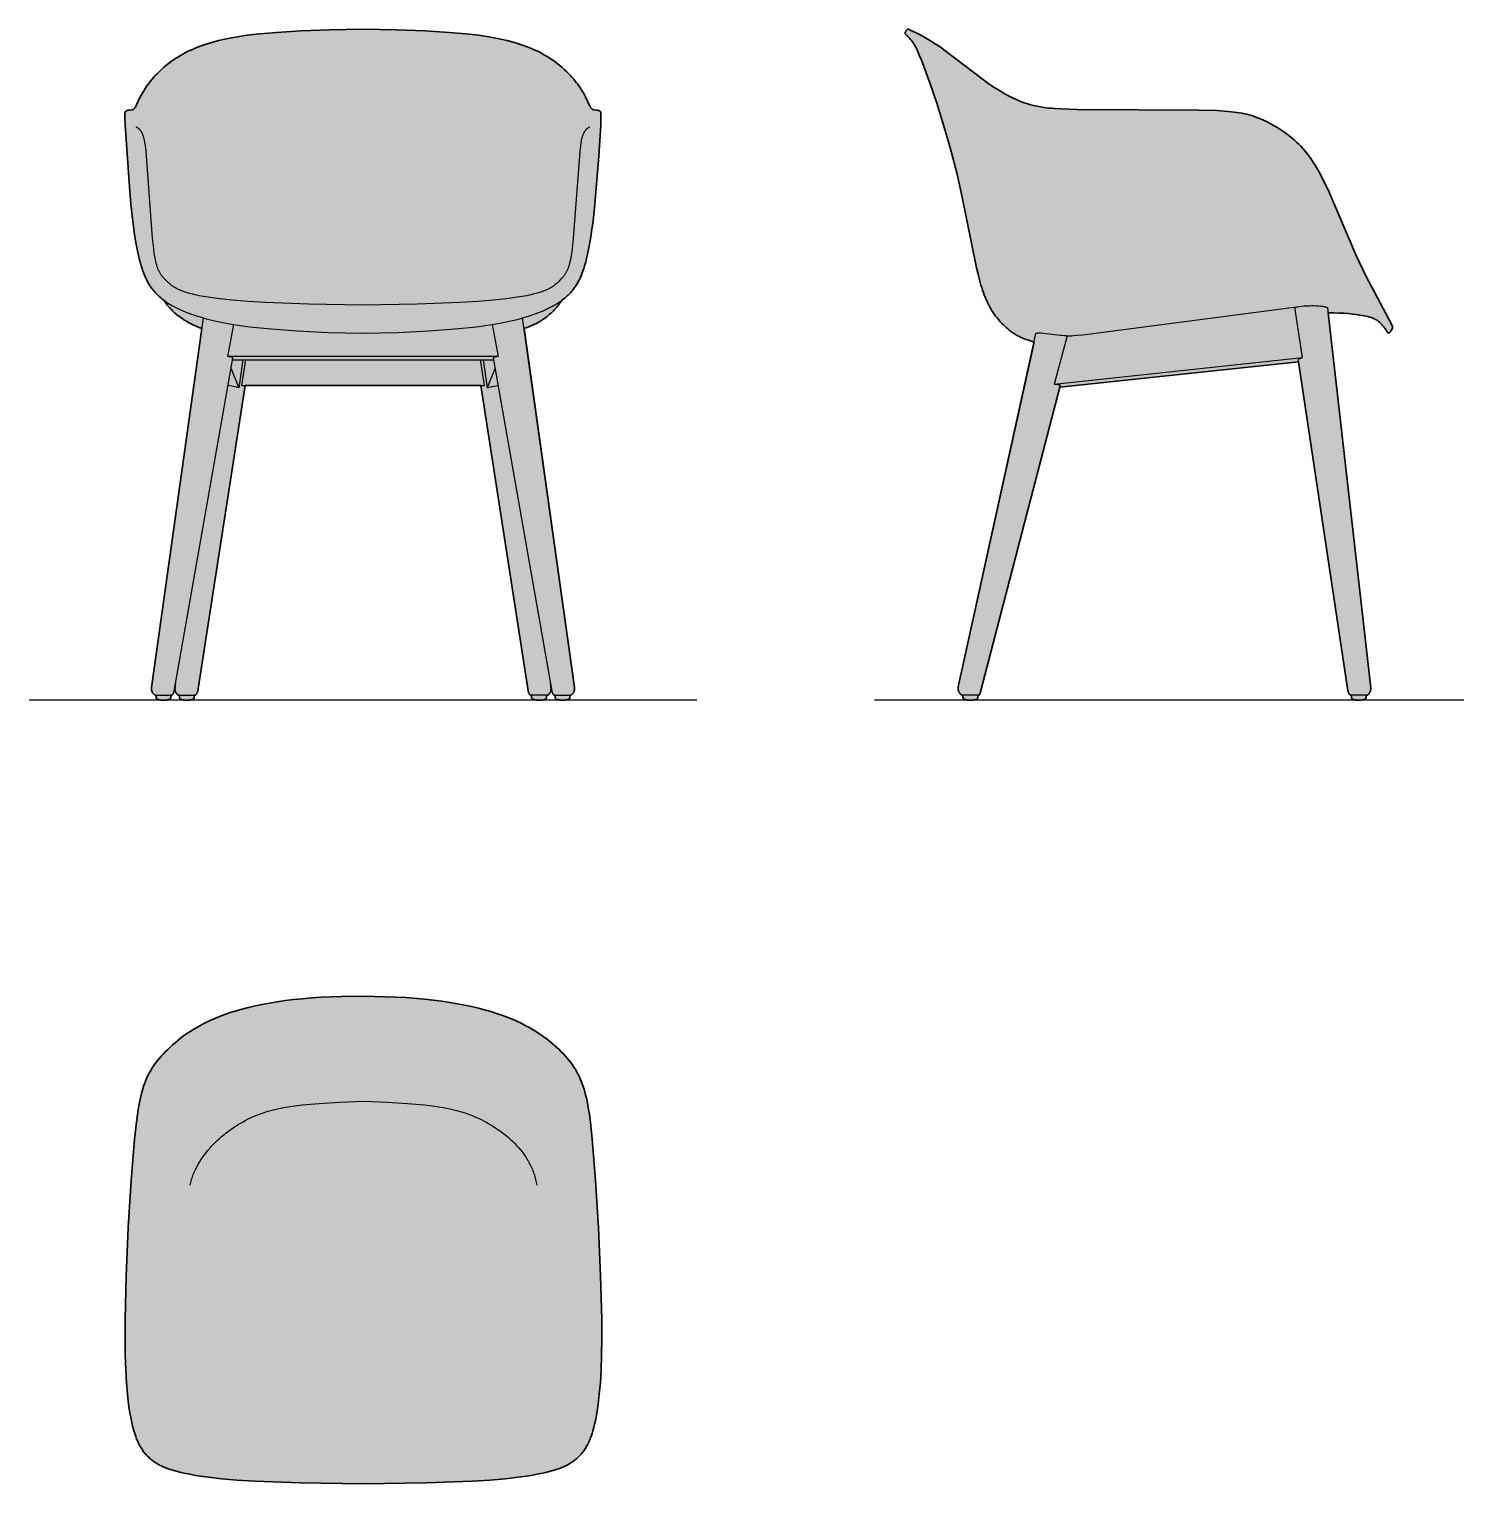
# Model space of a CAD drawing. Header units: millimetres. Extents: x 0 to 1642, y -897 to 768.
import ezdxf

# ---------------------------------------------------------------- set-up
doc = ezdxf.new("R2010")
doc.units = ezdxf.units.MM
doc.layers.add('Blocks', color=7, linetype='Continuous')
doc.layers.add('Blocks$Fill', color=7, linetype='Continuous', true_color=0xffffff)
for name, color, linetype, lineweight, true_color in [('Blocks$Inner', 7, 'Continuous', 25, 0x007f00), ('Blocks$Outline', 7, 'Continuous', 35, 0xff3f3f), ('Groud', 7, 'Continuous', 25, 0x243775)]:
    doc.layers.add(name, color=color, linetype=linetype, lineweight=lineweight, true_color=true_color)

# ---------------------------------------------------------------- blocks, each defined once
blk = doc.blocks.new('Fiber Armchair Front')
at = {"layer": 'Blocks$Fill'}
blk.add_hatch(color=256, dxfattribs=at).paths.add_polyline_path([(420.4, 767.6), (382, 768.4), (343.7, 767.6), (310.9, 766.3), (283.2, 764.6), (259.9, 762.5), (249.7, 761.3), (240.3, 759.9), (231.8, 758.5), (223.9, 756.9), (216.7, 755.3), (210.1, 753.5), (203.9, 751.6), (198.2, 749.7), (192.7, 747.6), (187.6, 745.5), (185.2, 744.4), (182.8, 743.3), (180.5, 742.2), (178.3, 741), (176.1, 739.8), (174, 738.7), (172, 737.5), (170.1, 736.3), (168.2, 735.1), (166.3, 733.9), (162.9, 731.5), (159.6, 729.1), (156.6, 726.7), (153.8, 724.3), (151.2, 721.9), (148.8, 719.6), (146.5, 717.3), (144.4, 715.1), (142.5, 712.9), (140.7, 710.9), (139.1, 708.9), (137.6, 707), (136.2, 705.2), (134.9, 703.4), (133.7, 701.7), (132.7, 700.1), (131.7, 698.6), (130.8, 697.1), (130, 695.7), (128.5, 693.1), (127.3, 690.7), (123, 681.8), (122.4, 680.5), (122.1, 680), (121.8, 679.5), (121.5, 679), (121.2, 678.6), (121.1, 678.4), (121, 678.2), (120.8, 678), (120.7, 677.8), (120.6, 677.7), (120.4, 677.5), (120.3, 677.4), (120.2, 677.3), (120.1, 677.1), (119.9, 677), (119.9, 677), (119.8, 676.9), (119.8, 676.9), (119.7, 676.8), (119.6, 676.8), (119.6, 676.7), (119.5, 676.7), (119.5, 676.6), (119.4, 676.6), (119.3, 676.6), (119.3, 676.5), (119.2, 676.5), (119.1, 676.4), (119.1, 676.4), (119, 676.4), (119, 676.4), (118.9, 676.3), (118.8, 676.3), (118.8, 676.3), (118.7, 676.3), (118.6, 676.2), (118.4, 676.2), (118.3, 676.1), (118.2, 676.1), (118, 676.1), (117.9, 676), (117.8, 676), (117.6, 676), (117.4, 676), (115.1, 675.7), (114.4, 675.6), (113.7, 675.5), (113.4, 675.4), (113, 675.4), (112.7, 675.3), (112.4, 675.2), (112.2, 675.2), (112.1, 675.1), (112, 675.1), (111.8, 675), (111.7, 675), (111.6, 674.9), (111.4, 674.9), (111.3, 674.8), (111.2, 674.8), (111.1, 674.7), (111.1, 674.7), (111, 674.7), (111, 674.6), (110.9, 674.6), (110.9, 674.6), (110.8, 674.5), (110.8, 674.5), (110.7, 674.5), (110.7, 674.4), (110.7, 674.4), (110.6, 674.3), (110.6, 674.3), (110.5, 674.3), (110.5, 674.2), (110.5, 674.2), (110.4, 674.1), (110.4, 674.1), (110.4, 674.1), (110.3, 674), (110.3, 674), (110.3, 673.9), (110.2, 673.9), (110.2, 673.8), (110.2, 673.8), (110.1, 673.7), (110.1, 673.7), (110.1, 673.6), (110.1, 673.5), (110, 673.5), (110, 673.4), (110, 673.4), (110, 673.3), (110, 673.2), (109.9, 673.1), (109.9, 673), (109.9, 672.8), (109.8, 672.7), (109.8, 672.5), (109.8, 672.4), (109.7, 672), (109.7, 671.7), (109.7, 671.3), (109.6, 670.9), (109.6, 669.9), (109.6, 668.8), (109.6, 666.1), (109.9, 658.3), (114.8, 587.8), (116.6, 567.8), (118.7, 548.3), (119.9, 539.1), (121.2, 530.4), (122.5, 522.1), (124, 514.4), (125.6, 507.1), (126.5, 503.7), (127.4, 500.4), (128.3, 497.2), (129.3, 494.2), (130.3, 491.3), (131.3, 488.5), (132.4, 485.8), (133.5, 483.3), (134.7, 480.9), (135.3, 479.7), (135.9, 478.6), (136.5, 477.5), (137.1, 476.4), (137.8, 475.4), (138.4, 474.3), (139.1, 473.3), (139.8, 472.4), (140.5, 471.4), (141.2, 470.5), (141.9, 469.6), (142.6, 468.7), (143.4, 467.8), (144.1, 466.9), (144.9, 466.1), (145.7, 465.3), (146.5, 464.5), (147.3, 463.7), (148.1, 462.9), (148.9, 462.2), (150.7, 460.7), (152.4, 459.3), (154.3, 457.9), (154.7, 457.6), (155.2, 456.7), (155.8, 455.8), (156.4, 454.9), (157, 454), (157.7, 453), (158.5, 452), (159.3, 451), (160.2, 450), (161.1, 448.9), (162.1, 447.9), (163.2, 446.8), (164.3, 445.7), (165.4, 444.6), (166.6, 443.6), (167.9, 442.5), (169.2, 441.4), (170.6, 440.3), (172, 439.2), (173.5, 438.1), (175, 437), (176.6, 436), (178.3, 434.9), (180, 433.9), (181.7, 432.9), (183.5, 431.9), (185.4, 430.9), (187.3, 430), (189.3, 429), (191.3, 428.1), (193.4, 427.3), (195.5, 426.4), (197.7, 425.6), (140, 14.8), (140, 14.5), (140, 14.1), (140, 13.8), (139.9, 13.5), (139.9, 13.2), (140, 12.9), (140, 12.6), (140, 12.3), (140.1, 12), (140.1, 11.7), (140.2, 11.4), (140.3, 11.1), (140.3, 10.8), (140.4, 10.5), (140.6, 10.2), (140.7, 9.9), (140.8, 9.7), (140.9, 9.4), (141.1, 9.1), (141.2, 8.8), (141.4, 8.6), (141.6, 8.3), (141.8, 8.1), (141.9, 7.8), (142.1, 7.6), (142.3, 7.4), (142.6, 7.2), (142.8, 6.9), (143, 6.7), (143.2, 6.5), (143.5, 6.3), (143.7, 6.2), (144, 6), (145.3, 6), (145.3, 3.2), (145.3, 3.1), (145.3, 3.1), (145.3, 3), (145.3, 2.9), (145.3, 2.9), (145.3, 2.8), (145.4, 2.8), (145.4, 2.7), (145.4, 2.6), (145.4, 2.6), (145.4, 2.5), (145.4, 2.5), (145.5, 2.4), (145.5, 2.4), (145.5, 2.3), (145.5, 2.3), (145.6, 2.2), (145.6, 2.2), (145.6, 2.1), (145.6, 2.1), (145.7, 2), (145.7, 2), (145.7, 2), (145.8, 1.9), (145.8, 1.9), (145.8, 1.9), (145.9, 1.8), (145.9, 1.8), (145.9, 1.7), (146, 1.7), (146, 1.7), (146.1, 1.7), (146.1, 1.6), (146.1, 1.6), (146.2, 1.6), (146.2, 1.5), (146.3, 1.5), (146.3, 1.5), (146.4, 1.5), (146.4, 1.4), (146.5, 1.4), (146.6, 1.3), (146.7, 1.3), (146.8, 1.2), (146.9, 1.2), (147, 1.2), (147.2, 1.1), (147.6, 1), (148.5, 0.7), (149.4, 0.5), (149.9, 0.4), (150.3, 0.3), (150.8, 0.2), (151.2, 0.2), (151.7, 0.1), (152.1, 0.1), (152.6, 0), (153, 0), (153.5, 0), (153.9, 0), (154.4, 0), (154.9, 0), (155.3, 0.1), (155.8, 0.1), (156.3, 0.2), (156.8, 0.2), (157.7, 0.4), (158.5, 0.6), (159.2, 0.7), (159.6, 0.8), (159.9, 0.9), (160.2, 1), (160.3, 1), (160.4, 1.1), (160.6, 1.1), (160.7, 1.2), (160.8, 1.2), (160.9, 1.3), (161.1, 1.4), (161.2, 1.4), (161.2, 1.5), (161.3, 1.5), (161.4, 1.5), (161.4, 1.6), (161.5, 1.6), (161.5, 1.7), (161.6, 1.7), (161.6, 1.7), (161.7, 1.8), (161.7, 1.8), (161.7, 1.8), (161.7, 1.8), (161.8, 1.9), (161.8, 1.9), (161.8, 1.9), (161.8, 1.9), (161.9, 2), (161.9, 2), (161.9, 2), (161.9, 2.1), (162, 2.1), (162, 2.1), (162, 2.2), (162, 2.2), (162, 2.2), (162, 2.3), (162.1, 2.3), (162.1, 2.3), (162.1, 2.4), (162.1, 2.4), (162.1, 2.4), (162.1, 2.5), (162.2, 2.5), (162.2, 2.6), (162.2, 2.6), (162.2, 2.6), (162.2, 2.7), (162.2, 2.7), (162.2, 2.8), (162.2, 2.8), (162.3, 2.9), (162.3, 2.9), (162.3, 3), (162.3, 3), (162.3, 3.1), (162.3, 3.2), (162.3, 6), (163.7, 6), (163.9, 6.2), (164.1, 6.5), (164.3, 6.7), (164.5, 7), (164.7, 7.2), (164.8, 7.5), (165, 7.7), (165.1, 8), (165.3, 8.3), (165.4, 8.6), (165.5, 8.9), (165.6, 9.1), (165.7, 9.4), (165.8, 9.7), (165.9, 10), (166, 10.3), (166, 10.6), (167.6, 19.3), (167.3, 17.5), (167.1, 15.9), (167, 14.7), (166.9, 14.1), (166.9, 13.7), (166.9, 13.2), (166.9, 12.8), (166.9, 12.7), (166.9, 12.5), (167, 12.3), (167, 12.2), (167, 12), (167, 11.9), (167, 11.7), (167.1, 11.6), (167.1, 11.3), (167.2, 11), (167.3, 10.8), (167.3, 10.5), (167.4, 10.2), (167.5, 9.9), (167.6, 9.8), (167.6, 9.6), (167.7, 9.5), (167.8, 9.3), (167.8, 9.2), (167.9, 9), (168, 8.8), (168.1, 8.7), (168.2, 8.5), (168.3, 8.4), (168.4, 8.2), (168.5, 8), (168.6, 7.9), (168.7, 7.7), (168.9, 7.6), (169, 7.4), (169.1, 7.2), (169.3, 7.1), (169.5, 6.9), (169.6, 6.7), (169.8, 6.5), (170, 6.4), (170.2, 6.2), (170.4, 6), (172.1, 6), (172.1, 4.3), (172.1, 3.7), (172.1, 3.4), (172.1, 3.2), (172.1, 3), (172.1, 3), (172.1, 2.9), (172.2, 2.8), (172.2, 2.7), (172.2, 2.7), (172.2, 2.6), (172.2, 2.6), (172.2, 2.5), (172.2, 2.5), (172.3, 2.4), (172.3, 2.4), (172.3, 2.3), (172.3, 2.3), (172.3, 2.2), (172.4, 2.2), (172.4, 2.2), (172.4, 2.1), (172.4, 2.1), (172.5, 2.1), (172.5, 2), (172.5, 2), (172.5, 1.9), (172.6, 1.9), (172.6, 1.9), (172.6, 1.8), (172.7, 1.8), (172.7, 1.8), (172.7, 1.7), (172.8, 1.7), (172.8, 1.7), (172.9, 1.7), (172.9, 1.6), (173, 1.6), (173, 1.6), (173.1, 1.5), (173.1, 1.5), (173.2, 1.5), (173.2, 1.4), (173.3, 1.4), (173.5, 1.3), (173.6, 1.3), (173.8, 1.2), (173.9, 1.1), (174.1, 1.1), (174.5, 1), (174.9, 0.8), (175.3, 0.7), (175.8, 0.6), (176.2, 0.5), (176.7, 0.4), (177.2, 0.3), (177.7, 0.2), (178.2, 0.1), (178.7, 0.1), (179.2, 0), (179.7, 0), (180.2, 0), (180.8, 0), (181.3, 0), (181.9, 0.1), (182.5, 0.1), (183.1, 0.2), (183.6, 0.3), (184.2, 0.4), (184.8, 0.5), (185.3, 0.6), (185.9, 0.7), (186.3, 0.8), (186.8, 1), (187, 1), (187.2, 1.1), (187.4, 1.2), (187.5, 1.2), (187.6, 1.3), (187.7, 1.3), (187.8, 1.4), (187.9, 1.4), (187.9, 1.4), (188, 1.5), (188.1, 1.5), (188.1, 1.6), (188.2, 1.6), (188.3, 1.7), (188.3, 1.7), (188.4, 1.7), (188.4, 1.8), (188.5, 1.8), (188.5, 1.9), (188.5, 1.9), (188.6, 1.9), (188.6, 1.9), (188.6, 2), (188.6, 2), (188.7, 2), (188.7, 2), (188.7, 2.1), (188.7, 2.1), (188.7, 2.1), (188.8, 2.2), (188.8, 2.2), (188.8, 2.2), (188.8, 2.2), (188.8, 2.3), (188.8, 2.3), (188.9, 2.3), (188.9, 2.4), (188.9, 2.4), (188.9, 2.4), (188.9, 2.5), (188.9, 2.5), (188.9, 2.6), (189, 2.6), (189, 2.6), (189, 2.7), (189, 2.8), (189, 2.9), (189, 3), (189.1, 3.1), (189.1, 3.2), (189.1, 3.4), (189.1, 3.6), (189.1, 3.9), (189.1, 4.3), (189.1, 5), (189.1, 6), (190.8, 6), (191, 6.2), (191.2, 6.5), (191.4, 6.7), (191.6, 7), (191.7, 7.3), (191.9, 7.5), (192.1, 7.8), (192.2, 8.1), (192.3, 8.4), (192.5, 8.7), (192.6, 8.9), (192.7, 9.2), (192.8, 9.5), (192.9, 9.8), (192.9, 10.2), (193, 10.5), (193.1, 10.8), (247.4, 360.2), (516.9, 360.2), (571.2, 10.8), (571.3, 10.5), (571.3, 10.2), (571.4, 9.8), (571.5, 9.5), (571.6, 9.2), (571.7, 8.9), (571.8, 8.7), (572, 8.4), (572.1, 8.1), (572.2, 7.8), (572.4, 7.5), (572.5, 7.3), (572.7, 7), (572.9, 6.7), (573.1, 6.5), (573.3, 6.2), (573.5, 6), (575.2, 6), (575.2, 5), (575.2, 4.3), (575.2, 3.9), (575.2, 3.6), (575.2, 3.4), (575.2, 3.2), (575.2, 3.1), (575.2, 3), (575.3, 2.9), (575.3, 2.8), (575.3, 2.7), (575.3, 2.6), (575.3, 2.6), (575.3, 2.6), (575.4, 2.5), (575.4, 2.5), (575.4, 2.4), (575.4, 2.4), (575.4, 2.4), (575.4, 2.3), (575.4, 2.3), (575.5, 2.3), (575.5, 2.2), (575.5, 2.2), (575.5, 2.2), (575.5, 2.2), (575.5, 2.1), (575.6, 2.1), (575.6, 2.1), (575.6, 2), (575.6, 2), (575.6, 2), (575.7, 2), (575.7, 1.9), (575.7, 1.9), (575.7, 1.9), (575.8, 1.9), (575.8, 1.8), (575.8, 1.8), (575.9, 1.7), (576, 1.7), (576, 1.7), (576.1, 1.6), (576.1, 1.6), (576.2, 1.5), (576.3, 1.5), (576.4, 1.4), (576.4, 1.4), (576.5, 1.4), (576.6, 1.3), (576.7, 1.3), (576.8, 1.2), (576.9, 1.2), (577.1, 1.1), (577.3, 1), (577.5, 1), (578, 0.8), (578.4, 0.7), (579, 0.6), (579.5, 0.5), (580.1, 0.4), (580.6, 0.3), (581.2, 0.2), (581.8, 0.1), (582.4, 0.1), (583, 0), (583.5, 0), (584.1, 0), (584.6, 0), (585.1, 0), (585.6, 0.1), (586.1, 0.1), (586.6, 0.2), (587.1, 0.3), (587.6, 0.4), (588, 0.5), (588.5, 0.6), (589, 0.7), (589.4, 0.8), (589.8, 1), (590.2, 1.1), (590.4, 1.1), (590.5, 1.2), (590.7, 1.3), (590.8, 1.3), (591, 1.4), (591.1, 1.4), (591.1, 1.5), (591.2, 1.5), (591.2, 1.5), (591.3, 1.6), (591.3, 1.6), (591.4, 1.6), (591.4, 1.7), (591.5, 1.7), (591.5, 1.7), (591.5, 1.7), (591.6, 1.8), (591.6, 1.8), (591.7, 1.8), (591.7, 1.9), (591.7, 1.9), (591.7, 1.9), (591.8, 2), (591.8, 2), (591.8, 2.1), (591.9, 2.1), (591.9, 2.1), (591.9, 2.2), (591.9, 2.2), (591.9, 2.2), (592, 2.3), (592, 2.3), (592, 2.4), (592, 2.4), (592, 2.5), (592.1, 2.5), (592.1, 2.6), (592.1, 2.6), (592.1, 2.7), (592.1, 2.7), (592.1, 2.8), (592.1, 2.9), (592.2, 3), (592.2, 3), (592.2, 3.2), (592.2, 3.4), (592.2, 3.7), (592.2, 4.3), (592.2, 6), (593.9, 6), (594.1, 6.2), (594.3, 6.4), (594.5, 6.5), (594.7, 6.7), (594.8, 6.9), (595, 7.1), (595.2, 7.2), (595.3, 7.4), (595.4, 7.6), (595.6, 7.7), (595.7, 7.9), (595.8, 8), (595.9, 8.2), (596, 8.4), (596.1, 8.5), (596.2, 8.7), (596.3, 8.8), (596.4, 9), (596.4, 9.2), (596.5, 9.3), (596.6, 9.5), (596.6, 9.6), (596.7, 9.8), (596.8, 9.9), (596.9, 10.2), (597, 10.5), (597, 10.8), (597.1, 11), (597.2, 11.3), (597.2, 11.6), (597.3, 11.7), (597.3, 11.9), (597.3, 12), (597.3, 12.2), (597.3, 12.3), (597.3, 12.5), (597.4, 12.7), (597.4, 12.8), (597.4, 13.2), (597.4, 13.7), (597.3, 14.1), (597.3, 14.7), (597.2, 15.9), (597, 17.5), (596.7, 19.3), (598.3, 10.6), (598.3, 10.3), (598.4, 10), (598.5, 9.7), (598.6, 9.4), (598.7, 9.1), (598.8, 8.9), (598.9, 8.6), (599, 8.3), (599.2, 8), (599.3, 7.7), (599.5, 7.5), (599.6, 7.2), (599.8, 7), (600, 6.7), (600.2, 6.5), (600.4, 6.2), (600.6, 6), (602, 6), (602, 3.2), (602, 3.1), (602, 3), (602, 3), (602, 2.9), (602, 2.9), (602, 2.8), (602.1, 2.8), (602.1, 2.7), (602.1, 2.7), (602.1, 2.6), (602.1, 2.6), (602.1, 2.6), (602.1, 2.5), (602.1, 2.5), (602.2, 2.4), (602.2, 2.4), (602.2, 2.4), (602.2, 2.3), (602.2, 2.3), (602.2, 2.3), (602.3, 2.2), (602.3, 2.2), (602.3, 2.2), (602.3, 2.1), (602.3, 2.1), (602.4, 2.1), (602.4, 2), (602.4, 2), (602.4, 2), (602.4, 1.9), (602.5, 1.9), (602.5, 1.9), (602.5, 1.9), (602.5, 1.8), (602.6, 1.8), (602.6, 1.8), (602.6, 1.8), (602.6, 1.7), (602.7, 1.7), (602.8, 1.7), (602.8, 1.6), (602.9, 1.6), (602.9, 1.5), (603, 1.5), (603, 1.5), (603.1, 1.4), (603.2, 1.4), (603.4, 1.3), (603.5, 1.2), (603.6, 1.2), (603.7, 1.1), (603.9, 1.1), (604, 1), (604.1, 1), (604.4, 0.9), (604.7, 0.8), (605, 0.7), (605.8, 0.6), (606.6, 0.4), (607.5, 0.2), (608, 0.2), (608.5, 0.1), (609, 0.1), (609.4, 0), (609.9, 0), (610.4, 0), (610.8, 0), (611.3, 0), (611.7, 0), (612.2, 0.1), (612.6, 0.1), (613.1, 0.2), (613.5, 0.2), (614, 0.3), (614.4, 0.4), (614.9, 0.5), (615.8, 0.7), (616.7, 1), (617.1, 1.1), (617.3, 1.2), (617.4, 1.2), (617.5, 1.2), (617.6, 1.3), (617.7, 1.3), (617.8, 1.4), (617.9, 1.4), (617.9, 1.5), (618, 1.5), (618, 1.5), (618.1, 1.5), (618.1, 1.6), (618.1, 1.6), (618.2, 1.6), (618.2, 1.7), (618.3, 1.7), (618.3, 1.7), (618.3, 1.7), (618.4, 1.8), (618.4, 1.8), (618.5, 1.9), (618.5, 1.9), (618.5, 1.9), (618.6, 2), (618.6, 2), (618.6, 2), (618.7, 2.1), (618.7, 2.1), (618.7, 2.2), (618.7, 2.2), (618.8, 2.3), (618.8, 2.3), (618.8, 2.4), (618.8, 2.4), (618.8, 2.5), (618.9, 2.5), (618.9, 2.6), (618.9, 2.6), (618.9, 2.7), (618.9, 2.8), (618.9, 2.8), (619, 2.9), (619, 2.9), (619, 3), (619, 3.1), (619, 3.1), (619, 3.2), (619, 6), (620.3, 6), (620.6, 6.2), (620.8, 6.3), (621, 6.5), (621.3, 6.7), (621.5, 6.9), (621.7, 7.2), (621.9, 7.4), (622.2, 7.6), (622.3, 7.8), (622.5, 8.1), (622.7, 8.3), (622.9, 8.6), (623.1, 8.8), (623.2, 9.1), (623.4, 9.4), (623.5, 9.7), (623.6, 9.9), (623.7, 10.2), (623.8, 10.5), (623.9, 10.8), (624, 11.1), (624.1, 11.4), (624.2, 11.7), (624.2, 12), (624.3, 12.3), (624.3, 12.6), (624.3, 12.9), (624.3, 13.2), (624.3, 13.5), (624.3, 13.8), (624.3, 14.1), (624.3, 14.5), (624.2, 14.8), (566.6, 425.6), (568.4, 426.2), (570.1, 426.9), (571.8, 427.5), (573.5, 428.2), (575.1, 428.9), (576.7, 429.6), (578.3, 430.4), (579.9, 431.1), (581.4, 431.9), (582.9, 432.8), (584.4, 433.6), (585.9, 434.5), (587.3, 435.4), (588.7, 436.4), (590.1, 437.3), (591.5, 438.3), (592.8, 439.3), (594.1, 440.4), (595.4, 441.5), (596.7, 442.6), (597.9, 443.7), (599.1, 444.8), (600.3, 446), (601.4, 447.2), (602.6, 448.5), (603.7, 449.7), (604.7, 451), (605.8, 452.3), (606.8, 453.7), (607.8, 455), (608.8, 456.4), (609.7, 457.8), (609.8, 457.9), (611.7, 459.3), (613.4, 460.7), (615.1, 462.2), (616, 462.9), (616.8, 463.7), (617.6, 464.5), (618.4, 465.3), (619.2, 466.1), (620, 466.9), (620.7, 467.8), (621.5, 468.7), (622.2, 469.6), (622.9, 470.5), (623.6, 471.4), (624.3, 472.4), (625, 473.3), (625.6, 474.3), (626.3, 475.4), (626.9, 476.4), (627.6, 477.5), (628.2, 478.6), (628.8, 479.7), (629.4, 480.9), (630.6, 483.3), (631.7, 485.8), (632.8, 488.5), (633.8, 491.3), (634.8, 494.2), (635.8, 497.2), (636.7, 500.4), (637.6, 503.7), (638.4, 507.1), (640, 514.4), (641.5, 522.1), (642.9, 530.4), (644.2, 539.1), (645.4, 548.3), (647.5, 567.8), (651.9, 623.2), (654.2, 658.3), (654.5, 666.1), (654.5, 668.8), (654.5, 669.9), (654.4, 670.9), (654.4, 671.3), (654.4, 671.7), (654.4, 672), (654.3, 672.4), (654.3, 672.5), (654.3, 672.7), (654.2, 672.8), (654.2, 673), (654.2, 673.1), (654.1, 673.2), (654.1, 673.3), (654.1, 673.4), (654.1, 673.4), (654, 673.5), (654, 673.5), (654, 673.6), (654, 673.7), (653.9, 673.7), (653.9, 673.8), (653.9, 673.8), (653.9, 673.9), (653.8, 673.9), (653.8, 674), (653.8, 674), (653.7, 674.1), (653.7, 674.1), (653.7, 674.1), (653.6, 674.2), (653.6, 674.2), (653.5, 674.3), (653.5, 674.3), (653.5, 674.3), (653.4, 674.4), (653.4, 674.4), (653.3, 674.5), (653.3, 674.5), (653.2, 674.5), (653.2, 674.6), (653.1, 674.6), (653.1, 674.6), (653, 674.7), (653, 674.7), (652.9, 674.7), (652.9, 674.8), (652.8, 674.8), (652.7, 674.9), (652.5, 674.9), (652.4, 675), (652.3, 675), (652.1, 675.1), (652, 675.1), (651.8, 675.2), (651.7, 675.2), (651.4, 675.3), (651, 675.4), (650.7, 675.4), (650.4, 675.5), (649.7, 675.6), (649, 675.7), (646.7, 676), (646.4, 676), (646.3, 676), (646.2, 676), (646, 676.1), (645.9, 676.1), (645.8, 676.1), (645.6, 676.2), (645.5, 676.2), (645.4, 676.3), (645.3, 676.3), (645.3, 676.3), (645.2, 676.3), (645.1, 676.4), (645.1, 676.4), (645, 676.4), (644.9, 676.4), (644.9, 676.5), (644.8, 676.5), (644.8, 676.6), (644.7, 676.6), (644.6, 676.6), (644.6, 676.7), (644.5, 676.7), (644.4, 676.8), (644.4, 676.8), (644.3, 676.9), (644.3, 676.9), (644.2, 677), (644.1, 677), (644, 677.1), (643.9, 677.3), (643.8, 677.4), (643.6, 677.5), (643.5, 677.7), (643.4, 677.8), (643.3, 678), (643.1, 678.2), (643, 678.4), (642.9, 678.6), (642.6, 679), (642.3, 679.5), (642, 680), (641.7, 680.5), (641.1, 681.8), (636.8, 690.7), (635.5, 693.1), (634.1, 695.7), (633.3, 697.1), (632.4, 698.6), (631.4, 700.1), (630.3, 701.7), (629.2, 703.4), (627.9, 705.2), (626.5, 707), (625, 708.9), (623.3, 710.9), (621.6, 712.9), (619.6, 715.1), (617.6, 717.3), (615.3, 719.6), (612.9, 721.9), (610.3, 724.3), (607.5, 726.7), (604.5, 729.1), (601.2, 731.5), (597.7, 733.9), (595.9, 735.1), (594, 736.3), (592.1, 737.5), (590, 738.7), (588, 739.8), (585.8, 741), (583.6, 742.2), (581.3, 743.3), (578.9, 744.4), (576.5, 745.5), (571.3, 747.6), (565.9, 749.7), (560.1, 751.6), (554, 753.5), (547.3, 755.3), (540.1, 756.9), (532.3, 758.5), (523.8, 759.9), (514.4, 761.3), (504.2, 762.5), (480.9, 764.6), (453.2, 766.3)], flags=0)
at = {"layer": 'Blocks$Inner'}
for p, q in [((233, 389.9), (531.3, 389.9)), ((244.5, 389.9), (240.1, 357.8)), ((519.8, 389.9), (524.1, 357.8))]:
    blk.add_line(p, q, dxfattribs=at)
for points in [[(381.3, 420.1), (421.9, 421.1), (457.2, 422.8), (487.1, 425.1), (512, 427.7), (522.5, 429.1), (532, 430.5), (540.5, 432), (548.1, 433.5), (555, 435.1), (561.4, 436.8), (567.3, 438.5), (572.8, 440.2), (578.2, 442.1), (583.3, 444), (588.3, 446), (590.7, 447.1), (593.1, 448.2), (595.3, 449.3), (597.6, 450.4), (599.8, 451.6), (601.9, 452.8), (604, 454), (606, 455.3), (607.9, 456.6), (609.8, 457.9), (611.7, 459.3), (613.4, 460.7), (615.1, 462.2), (616, 462.9), (616.8, 463.7), (617.6, 464.5), (618.4, 465.3), (619.2, 466.1), (620, 466.9), (620.7, 467.8), (621.5, 468.7), (622.2, 469.6), (622.9, 470.5), (623.6, 471.4), (624.3, 472.4), (625, 473.3), (625.6, 474.3), (626.3, 475.4), (626.9, 476.4), (627.6, 477.5), (628.2, 478.6), (628.8, 479.7), (629.4, 480.9), (630.6, 483.3), (631.7, 485.8), (632.8, 488.5), (633.8, 491.3), (634.8, 494.2), (635.8, 497.2), (636.7, 500.4), (637.6, 503.7), (638.4, 507.1), (640, 514.4), (641.5, 522.1), (642.9, 530.4), (644.2, 539.1), (645.4, 548.3), (647.5, 567.8), (651.9, 623.2), (654.2, 658.3), (654.5, 666.1), (654.5, 668.8), (654.5, 669.9), (654.4, 670.9), (654.4, 671.3), (654.4, 671.7), (654.4, 672), (654.3, 672.4), (654.3, 672.5), (654.3, 672.7), (654.2, 672.8), (654.2, 673), (654.2, 673.1), (654.1, 673.2), (654.1, 673.3), (654.1, 673.4), (654.1, 673.4), (654, 673.5), (654, 673.5), (654, 673.6), (654, 673.7), (653.9, 673.7), (653.9, 673.8), (653.9, 673.8), (653.9, 673.9), (653.8, 673.9), (653.8, 674), (653.8, 674), (653.7, 674.1), (653.7, 674.1), (653.7, 674.1), (653.6, 674.2), (653.6, 674.2), (653.5, 674.3), (653.5, 674.3), (653.5, 674.3), (653.4, 674.4), (653.4, 674.4), (653.3, 674.5), (653.3, 674.5), (653.2, 674.5), (653.2, 674.6), (653.1, 674.6), (653.1, 674.6), (653, 674.7), (653, 674.7), (652.9, 674.7), (652.9, 674.8), (652.8, 674.8), (652.7, 674.9), (652.5, 674.9), (652.4, 675), (652.3, 675), (652.1, 675.1), (652, 675.1), (651.8, 675.2), (651.7, 675.2), (651.4, 675.3), (651, 675.4), (650.7, 675.4), (650.4, 675.5), (649.7, 675.6), (649, 675.7), (646.7, 676), (646.4, 676), (646.3, 676), (646.2, 676), (646, 676.1), (645.9, 676.1), (645.8, 676.1), (645.6, 676.2), (645.5, 676.2), (645.4, 676.3), (645.3, 676.3), (645.3, 676.3), (645.2, 676.3), (645.1, 676.4), (645.1, 676.4), (645, 676.4), (644.9, 676.4), (644.9, 676.5), (644.8, 676.5), (644.8, 676.6), (644.7, 676.6), (644.6, 676.6), (644.6, 676.7), (644.5, 676.7), (644.4, 676.8), (644.4, 676.8), (644.3, 676.9), (644.3, 676.9), (644.2, 677), (644.1, 677), (644, 677.1), (643.9, 677.3), (643.8, 677.4), (643.6, 677.5), (643.5, 677.7), (643.4, 677.8), (643.3, 678), (643.1, 678.2), (643, 678.4), (642.9, 678.6), (642.6, 679), (642.3, 679.5), (642, 680), (641.7, 680.5), (641.1, 681.8), (636.8, 690.7), (635.5, 693.1), (634.1, 695.7), (633.3, 697.1), (632.4, 698.6), (631.4, 700.1), (630.3, 701.7), (629.2, 703.4), (627.9, 705.2), (626.5, 707), (625, 708.9), (623.3, 710.9), (621.6, 712.9), (619.6, 715.1), (617.6, 717.3), (615.3, 719.6), (612.9, 721.9), (610.3, 724.3), (607.5, 726.7), (604.5, 729.1), (601.2, 731.5), (597.7, 733.9), (595.9, 735.1), (594, 736.3), (592.1, 737.5), (590, 738.7), (588, 739.8), (585.8, 741), (583.6, 742.2), (581.3, 743.3), (578.9, 744.4), (576.5, 745.5), (571.3, 747.6), (565.9, 749.7), (560.1, 751.6), (554, 753.5), (547.3, 755.3), (540.1, 756.9), (532.3, 758.5), (523.8, 759.9), (514.4, 761.3), (504.2, 762.5), (480.9, 764.6), (453.2, 766.3), (420.4, 767.6), (382, 768.4), (343.7, 767.6), (310.9, 766.3), (283.2, 764.6), (259.9, 762.5), (249.7, 761.3), (240.3, 759.9), (231.8, 758.5), (223.9, 756.9), (216.7, 755.3), (210.1, 753.5), (203.9, 751.6), (198.2, 749.7), (192.7, 747.6), (187.6, 745.5), (185.2, 744.4), (182.8, 743.3), (180.5, 742.2), (178.3, 741), (176.1, 739.8), (174, 738.7), (172, 737.5), (170.1, 736.3), (168.2, 735.1), (166.3, 733.9), (162.9, 731.5), (159.6, 729.1), (156.6, 726.7), (153.8, 724.3), (151.2, 721.9), (148.8, 719.6), (146.5, 717.3), (144.4, 715.1), (142.5, 712.9), (140.7, 710.9), (139.1, 708.9), (137.6, 707), (136.2, 705.2), (134.9, 703.4), (133.7, 701.7), (132.7, 700.1), (131.7, 698.6), (130.8, 697.1), (130, 695.7), (128.5, 693.1), (127.3, 690.7), (123, 681.8), (122.4, 680.5), (122.1, 680), (121.8, 679.5), (121.5, 679), (121.2, 678.6), (121.1, 678.4), (121, 678.2), (120.8, 678), (120.7, 677.8), (120.6, 677.7), (120.4, 677.5), (120.3, 677.4), (120.2, 677.3), (120.1, 677.1), (119.9, 677), (119.9, 677), (119.8, 676.9), (119.8, 676.9), (119.7, 676.8), (119.6, 676.8), (119.6, 676.7), (119.5, 676.7), (119.5, 676.6), (119.4, 676.6), (119.3, 676.6), (119.3, 676.5), (119.2, 676.5), (119.1, 676.4), (119.1, 676.4), (119, 676.4), (119, 676.4), (118.9, 676.3), (118.8, 676.3), (118.8, 676.3), (118.7, 676.3), (118.6, 676.2), (118.4, 676.2), (118.3, 676.1), (118.2, 676.1), (118, 676.1), (117.9, 676), (117.8, 676), (117.6, 676), (117.4, 676), (115.1, 675.7), (114.4, 675.6), (113.7, 675.5), (113.4, 675.4), (113, 675.4), (112.7, 675.3), (112.4, 675.2), (112.2, 675.2), (112.1, 675.1), (112, 675.1), (111.8, 675), (111.7, 675), (111.6, 674.9), (111.4, 674.9), (111.3, 674.8), (111.2, 674.8), (111.1, 674.7), (111.1, 674.7), (111, 674.7), (111, 674.6), (110.9, 674.6), (110.9, 674.6), (110.8, 674.5), (110.8, 674.5), (110.7, 674.5), (110.7, 674.4), (110.7, 674.4), (110.6, 674.3), (110.6, 674.3), (110.5, 674.3), (110.5, 674.2), (110.5, 674.2), (110.4, 674.1), (110.4, 674.1), (110.4, 674.1), (110.3, 674), (110.3, 674), (110.3, 673.9), (110.2, 673.9), (110.2, 673.8), (110.2, 673.8), (110.1, 673.7), (110.1, 673.7), (110.1, 673.6), (110.1, 673.5), (110, 673.5), (110, 673.4), (110, 673.4), (110, 673.3), (110, 673.2), (109.9, 673.1), (109.9, 673), (109.9, 672.8), (109.8, 672.7), (109.8, 672.5), (109.8, 672.4), (109.7, 672), (109.7, 671.7), (109.7, 671.3), (109.6, 670.9), (109.6, 669.9), (109.6, 668.8), (109.6, 666.1), (109.9, 658.3), (114.8, 587.8), (116.6, 567.8), (118.7, 548.3), (119.9, 539.1), (121.2, 530.4), (122.5, 522.1), (124, 514.4), (125.6, 507.1), (126.5, 503.7), (127.4, 500.4), (128.3, 497.2), (129.3, 494.2), (130.3, 491.3), (131.3, 488.5), (132.4, 485.8), (133.5, 483.3), (134.7, 480.9), (135.3, 479.7), (135.9, 478.6), (136.5, 477.5), (137.1, 476.4), (137.8, 475.4), (138.4, 474.3), (139.1, 473.3), (139.8, 472.4), (140.5, 471.4), (141.2, 470.5), (141.9, 469.6), (142.6, 468.7), (143.4, 467.8), (144.1, 466.9), (144.9, 466.1), (145.7, 465.3), (146.5, 464.5), (147.3, 463.7), (148.1, 462.9), (148.9, 462.2), (150.7, 460.7), (152.4, 459.3), (154.3, 457.9), (156.2, 456.6), (158.1, 455.3), (160.1, 454), (162.2, 452.8), (164.3, 451.6), (166.5, 450.4), (168.7, 449.3), (171, 448.2), (173.4, 447.1), (175.8, 446), (180.7, 444), (185.9, 442.1), (191.2, 440.2), (196.8, 438.5), (202.7, 436.8), (209, 435.1), (216, 433.5), (223.6, 432), (232.1, 430.5), (241.5, 429.1), (252.1, 427.7), (276.9, 425.1), (306.9, 422.8), (342.1, 421.1), (382.8, 420.1)], [(641.5, 656.1), (641.2, 656), (641, 655.9), (640.8, 655.8), (640.5, 655.6), (640.3, 655.5), (640.1, 655.4), (639.9, 655.3), (639.7, 655.1), (639.5, 655), (639.3, 654.8), (639.1, 654.7), (638.9, 654.5), (638.7, 654.4), (638.5, 654.2), (638.3, 654), (638.1, 653.9), (637.9, 653.7), (637.7, 653.5), (637.5, 653.3), (637.4, 653.1), (637.2, 653), (637, 652.8), (636.8, 652.6), (636.7, 652.4), (636.5, 652.1), (636.3, 651.9), (636, 651.5), (635.7, 651), (635.4, 650.6), (635.2, 650.1), (634.9, 649.6), (634.6, 649.1), (634.4, 648.5), (634.1, 648), (633.9, 647.4), (633.7, 646.9), (633.5, 646.3), (633.2, 645.7), (633, 645), (632.7, 643.8), (632.3, 642.4), (632, 641.1), (631.7, 639.6), (631.4, 638.1), (631, 635), (630.6, 631.7), (630.2, 628.2), (622.7, 528.9), (621.4, 516.7), (620.7, 511.4), (619.9, 506.5), (619.5, 504.3), (619, 502.2), (618.6, 500.2), (618, 498.3), (617.7, 497.4), (617.5, 496.5), (617.2, 495.6), (616.9, 494.8), (616.5, 494), (616.2, 493.2), (615.9, 492.4), (615.5, 491.7), (615.2, 491), (614.8, 490.3), (614.4, 489.6), (614.1, 488.9), (613.7, 488.2), (613.3, 487.6), (612.8, 487), (612.4, 486.4), (612, 485.8), (611.5, 485.2), (611.1, 484.6), (610.6, 484.1), (610.2, 483.5), (609.7, 482.9), (608.7, 481.9), (607.6, 480.8), (606.6, 479.8), (604.3, 477.7), (603.1, 476.6), (601.8, 475.6), (601.1, 475), (600.4, 474.5), (599.7, 474), (598.9, 473.5), (598.1, 472.9), (597.2, 472.4), (596.3, 471.9), (595.3, 471.3), (594.3, 470.8), (593.2, 470.3), (592.1, 469.7), (590.9, 469.2), (589.6, 468.7), (588.2, 468.2), (586.8, 467.7), (585.2, 467.2), (583.6, 466.7), (581.9, 466.1), (578.2, 465.2), (574.1, 464.2), (569.5, 463.2), (564.5, 462.3), (558.9, 461.4), (546.2, 459.7), (531.2, 458.1), (513.6, 456.6), (493.4, 455.4), (444.2, 453.4), (382, 452.2), (319.9, 453.4), (270.7, 455.4), (250.4, 456.6), (232.9, 458.1), (217.9, 459.7), (205.1, 461.4), (199.6, 462.3), (194.6, 463.2), (190, 464.2), (185.9, 465.2), (182.2, 466.1), (180.5, 466.7), (178.8, 467.2), (177.3, 467.7), (175.9, 468.2), (174.5, 468.7), (173.2, 469.2), (172, 469.7), (170.8, 470.3), (169.8, 470.8), (168.7, 471.3), (167.8, 471.9), (166.9, 472.4), (166, 472.9), (165.2, 473.5), (164.4, 474), (163.7, 474.5), (163, 475), (162.3, 475.6), (161, 476.6), (159.8, 477.7), (157.5, 479.8), (156.4, 480.8), (155.4, 481.9), (154.4, 482.9), (153.9, 483.5), (153.4, 484.1), (153, 484.6), (152.5, 485.2), (152.1, 485.8), (151.7, 486.4), (151.2, 487), (150.8, 487.6), (150.4, 488.2), (150, 488.9), (149.6, 489.6), (149.3, 490.3), (148.9, 491), (148.5, 491.7), (148.2, 492.4), (147.9, 493.2), (147.5, 494), (147.2, 494.8), (146.9, 495.6), (146.6, 496.5), (146.3, 497.4), (146.1, 498.3), (145.5, 500.2), (145, 502.2), (144.6, 504.3), (144.1, 506.5), (143.3, 511.4), (142.6, 516.7), (141.4, 528.9), (133.9, 628.2), (133.5, 631.7), (133.1, 635), (132.6, 638.1), (132.4, 639.6), (132.1, 641.1), (131.8, 642.4), (131.4, 643.8), (131, 645), (130.8, 645.7), (130.6, 646.3), (130.4, 646.9), (130.2, 647.4), (129.9, 648), (129.7, 648.5), (129.5, 649.1), (129.2, 649.6), (128.9, 650.1), (128.6, 650.6), (128.3, 651), (128, 651.5), (127.7, 651.9), (127.6, 652.1), (127.4, 652.4), (127.2, 652.6), (127.1, 652.8), (126.9, 653), (126.7, 653.1), (126.6, 653.3), (126.4, 653.5), (126.2, 653.7), (126, 653.9), (125.8, 654), (125.6, 654.2), (125.4, 654.4), (125.2, 654.5), (125, 654.7), (124.8, 654.8), (124.6, 655), (124.4, 655.1), (124.2, 655.3), (124, 655.4), (123.8, 655.5), (123.5, 655.6), (123.3, 655.8), (123.1, 655.9), (122.8, 656), (122.6, 656.1)], [(197.7, 425.6), (195.5, 426.4), (193.4, 427.3), (191.3, 428.1), (189.3, 429), (187.3, 430), (185.4, 430.9), (183.5, 431.9), (181.7, 432.9), (180, 433.9), (178.3, 434.9), (176.6, 436), (175, 437), (173.5, 438.1), (172, 439.2), (170.6, 440.3), (169.2, 441.4), (167.9, 442.5), (166.6, 443.6), (165.4, 444.6), (164.3, 445.7), (163.2, 446.8), (162.1, 447.9), (161.1, 448.9), (160.2, 450), (159.3, 451), (158.5, 452), (157.7, 453), (157, 454), (156.4, 454.9), (155.8, 455.8), (155.2, 456.7), (154.7, 457.6)], [(566.6, 425.6), (568.4, 426.2), (570.1, 426.9), (571.8, 427.5), (573.5, 428.2), (575.1, 428.9), (576.7, 429.6), (578.3, 430.4), (579.9, 431.1), (581.4, 431.9), (582.9, 432.8), (584.4, 433.6), (585.9, 434.5), (587.3, 435.4), (588.7, 436.4), (590.1, 437.3), (591.5, 438.3), (592.8, 439.3), (594.1, 440.4), (595.4, 441.5), (596.7, 442.6), (597.9, 443.7), (599.1, 444.8), (600.3, 446), (601.4, 447.2), (602.6, 448.5), (603.7, 449.7), (604.7, 451), (605.8, 452.3), (606.8, 453.7), (607.8, 455), (608.8, 456.4), (609.7, 457.8)], [(199.3, 437.7), (140, 14.8), (140, 14.5), (140, 14.1), (140, 13.8), (139.9, 13.5), (139.9, 13.2), (140, 12.9), (140, 12.6), (140, 12.3), (140.1, 12), (140.1, 11.7), (140.2, 11.4), (140.3, 11.1), (140.3, 10.8), (140.4, 10.5), (140.6, 10.2), (140.7, 9.9), (140.8, 9.7), (140.9, 9.4), (141.1, 9.1), (141.2, 8.8), (141.4, 8.6), (141.6, 8.3), (141.8, 8.1), (141.9, 7.8), (142.1, 7.6), (142.3, 7.4), (142.6, 7.2), (142.8, 6.9), (143, 6.7), (143.2, 6.5), (143.5, 6.3), (143.7, 6.2), (144, 6), (163.7, 6), (163.9, 6.2), (164.1, 6.5), (164.3, 6.7), (164.5, 7), (164.7, 7.2), (164.8, 7.5), (165, 7.7), (165.1, 8), (165.3, 8.3), (165.4, 8.6), (165.5, 8.9), (165.6, 9.1), (165.7, 9.4), (165.8, 9.7), (165.9, 10), (166, 10.3), (166, 10.6), (233.3, 391.7), (233.2, 391.9)], [(531, 391.9), (531, 391.9), (598.3, 10.6), (598.3, 10.3), (598.4, 10), (598.5, 9.7), (598.6, 9.4), (598.7, 9.1), (598.8, 8.9), (598.9, 8.6), (599, 8.3), (599.2, 8), (599.3, 7.7), (599.5, 7.5), (599.6, 7.2), (599.8, 7), (600, 6.7), (600.2, 6.5), (600.4, 6.2), (600.6, 6), (620.3, 6), (620.6, 6.2), (620.8, 6.3), (621, 6.5), (621.3, 6.7), (621.5, 6.9), (621.7, 7.2), (621.9, 7.4), (622.2, 7.6), (622.3, 7.8), (622.5, 8.1), (622.7, 8.3), (622.9, 8.6), (623.1, 8.8), (623.2, 9.1), (623.4, 9.4), (623.5, 9.7), (623.6, 9.9), (623.7, 10.2), (623.8, 10.5), (623.9, 10.8), (624, 11.1), (624.1, 11.4), (624.2, 11.7), (624.2, 12), (624.3, 12.3), (624.3, 12.6), (624.3, 12.9), (624.3, 13.2), (624.3, 13.5), (624.3, 13.8), (624.3, 14.1), (624.3, 14.5), (624.2, 14.8), (564.9, 437.7)], [(530.1, 430.2), (536.8, 393.5), (227.5, 393.5), (234.2, 430.2)], [(233.2, 391.9), (233.2, 392), (233.2, 392), (233.2, 392), (233.2, 392), (233.2, 392), (233.1, 392), (233.1, 392.1), (233.1, 392.1), (233.1, 392.1), (233.1, 392.1), (233.1, 392.1), (233, 392.1), (233, 392.1), (233, 392.2), (233, 392.2), (232.9, 392.2), (232.9, 392.3), (232.8, 392.3), (232.7, 392.3), (232.7, 392.4), (232.6, 392.4), (232.6, 392.4), (232.4, 392.5), (232.3, 392.5), (232.1, 392.6), (231.9, 392.7), (231.7, 392.7), (231.5, 392.8), (231.1, 392.9), (230.6, 393), (230.1, 393.1), (228.9, 393.3), (227.5, 393.5)], [(247.8, 389.9), (243, 360.2), (521.3, 360.2), (516.5, 389.9)], [(536.8, 393.5), (535.4, 393.3), (534.2, 393.1), (533.7, 393), (533.2, 392.9), (532.8, 392.8), (532.6, 392.7), (532.4, 392.7), (532.2, 392.6), (532, 392.5), (531.9, 392.5), (531.7, 392.4), (531.7, 392.4), (531.6, 392.4), (531.5, 392.3), (531.5, 392.3), (531.4, 392.3), (531.4, 392.2), (531.3, 392.2), (531.3, 392.2), (531.3, 392.1), (531.3, 392.1), (531.2, 392.1), (531.2, 392.1), (531.2, 392.1), (531.2, 392.1), (531.2, 392.1), (531.1, 392), (531.1, 392), (531.1, 392), (531.1, 392), (531.1, 392), (531.1, 392), (531.1, 391.9)], [(231.2, 379.5), (240.1, 357.8), (236, 358.7), (231.9, 359.5), (227.8, 360.2)], [(533.1, 379.5), (524.1, 357.8), (528.3, 358.7), (532.4, 359.5), (536.5, 360.2)], [(167.6, 19.3), (167.3, 17.5), (167.1, 15.9), (167, 14.7), (166.9, 14.1), (166.9, 13.7), (166.9, 13.2), (166.9, 12.8), (166.9, 12.7), (166.9, 12.5), (167, 12.3), (167, 12.2), (167, 12), (167, 11.9), (167, 11.7), (167.1, 11.6), (167.1, 11.3), (167.2, 11), (167.3, 10.8), (167.3, 10.5), (167.4, 10.2), (167.5, 9.9), (167.6, 9.8), (167.6, 9.6), (167.7, 9.5), (167.8, 9.3), (167.8, 9.2), (167.9, 9), (168, 8.8), (168.1, 8.7), (168.2, 8.5), (168.3, 8.4), (168.4, 8.2), (168.5, 8), (168.6, 7.9), (168.7, 7.7), (168.9, 7.6), (169, 7.4), (169.1, 7.2), (169.3, 7.1), (169.5, 6.9), (169.6, 6.7), (169.8, 6.5), (170, 6.4), (170.2, 6.2), (170.4, 6), (190.8, 6), (191, 6.2), (191.2, 6.5), (191.4, 6.7), (191.6, 7), (191.7, 7.3), (191.9, 7.5), (192.1, 7.8), (192.2, 8.1), (192.3, 8.4), (192.5, 8.7), (192.6, 8.9), (192.7, 9.2), (192.8, 9.5), (192.9, 9.8), (192.9, 10.2), (193, 10.5), (193.1, 10.8), (247.4, 360.2)], [(596.7, 19.3), (597, 17.5), (597.2, 15.9), (597.3, 14.7), (597.3, 14.1), (597.4, 13.7), (597.4, 13.2), (597.4, 12.8), (597.4, 12.7), (597.3, 12.5), (597.3, 12.3), (597.3, 12.2), (597.3, 12), (597.3, 11.9), (597.3, 11.7), (597.2, 11.6), (597.2, 11.3), (597.1, 11), (597, 10.8), (597, 10.5), (596.9, 10.2), (596.8, 9.9), (596.7, 9.8), (596.6, 9.6), (596.6, 9.5), (596.5, 9.3), (596.4, 9.2), (596.4, 9), (596.3, 8.8), (596.2, 8.7), (596.1, 8.5), (596, 8.4), (595.9, 8.2), (595.8, 8), (595.7, 7.9), (595.6, 7.7), (595.4, 7.6), (595.3, 7.4), (595.2, 7.2), (595, 7.1), (594.8, 6.9), (594.7, 6.7), (594.5, 6.5), (594.3, 6.4), (594.1, 6.2), (593.9, 6), (573.5, 6), (573.3, 6.2), (573.1, 6.5), (572.9, 6.7), (572.7, 7), (572.5, 7.3), (572.4, 7.5), (572.2, 7.8), (572.1, 8.1), (572, 8.4), (571.8, 8.7), (571.7, 8.9), (571.6, 9.2), (571.5, 9.5), (571.4, 9.8), (571.3, 10.2), (571.3, 10.5), (571.2, 10.8), (516.9, 360.2)], [(145.3, 6), (145.3, 3.2), (145.3, 3.1), (145.3, 3.1), (145.3, 3), (145.3, 2.9), (145.3, 2.9), (145.3, 2.8), (145.4, 2.8), (145.4, 2.7), (145.4, 2.6), (145.4, 2.6), (145.4, 2.5), (145.4, 2.5), (145.5, 2.4), (145.5, 2.4), (145.5, 2.3), (145.5, 2.3), (145.6, 2.2), (145.6, 2.2), (145.6, 2.1), (145.6, 2.1), (145.7, 2), (145.7, 2), (145.7, 2), (145.8, 1.9), (145.8, 1.9), (145.8, 1.9), (145.9, 1.8), (145.9, 1.8), (145.9, 1.7), (146, 1.7), (146, 1.7), (146.1, 1.7), (146.1, 1.6), (146.1, 1.6), (146.2, 1.6), (146.2, 1.5), (146.3, 1.5), (146.3, 1.5), (146.4, 1.5), (146.4, 1.4), (146.5, 1.4), (146.6, 1.3), (146.7, 1.3), (146.8, 1.2), (146.9, 1.2), (147, 1.2), (147.2, 1.1), (147.6, 1), (148.5, 0.7), (149.4, 0.5), (149.9, 0.4), (150.3, 0.3), (150.8, 0.2), (151.2, 0.2), (151.7, 0.1), (152.1, 0.1), (152.6, 0), (153, 0), (153.5, 0), (153.9, 0), (154.4, 0), (154.9, 0), (155.3, 0.1), (155.8, 0.1), (156.3, 0.2), (156.8, 0.2), (157.7, 0.4), (158.5, 0.6), (159.2, 0.7), (159.6, 0.8), (159.9, 0.9), (160.2, 1), (160.3, 1), (160.4, 1.1), (160.6, 1.1), (160.7, 1.2), (160.8, 1.2), (160.9, 1.3), (161.1, 1.4), (161.2, 1.4), (161.2, 1.5), (161.3, 1.5), (161.4, 1.5), (161.4, 1.6), (161.5, 1.6), (161.5, 1.7), (161.6, 1.7), (161.6, 1.7), (161.7, 1.8), (161.7, 1.8), (161.7, 1.8), (161.7, 1.8), (161.8, 1.9), (161.8, 1.9), (161.8, 1.9), (161.8, 1.9), (161.9, 2), (161.9, 2), (161.9, 2), (161.9, 2.1), (162, 2.1), (162, 2.1), (162, 2.2), (162, 2.2), (162, 2.2), (162, 2.3), (162.1, 2.3), (162.1, 2.3), (162.1, 2.4), (162.1, 2.4), (162.1, 2.4), (162.1, 2.5), (162.2, 2.5), (162.2, 2.6), (162.2, 2.6), (162.2, 2.6), (162.2, 2.7), (162.2, 2.7), (162.2, 2.8), (162.2, 2.8), (162.3, 2.9), (162.3, 2.9), (162.3, 3), (162.3, 3), (162.3, 3.1), (162.3, 3.2), (162.3, 6)], [(172.1, 6), (172.1, 4.3), (172.1, 3.7), (172.1, 3.4), (172.1, 3.2), (172.1, 3), (172.1, 3), (172.1, 2.9), (172.2, 2.8), (172.2, 2.7), (172.2, 2.7), (172.2, 2.6), (172.2, 2.6), (172.2, 2.5), (172.2, 2.5), (172.3, 2.4), (172.3, 2.4), (172.3, 2.3), (172.3, 2.3), (172.3, 2.2), (172.4, 2.2), (172.4, 2.2), (172.4, 2.1), (172.4, 2.1), (172.5, 2.1), (172.5, 2), (172.5, 2), (172.5, 1.9), (172.6, 1.9), (172.6, 1.9), (172.6, 1.8), (172.7, 1.8), (172.7, 1.8), (172.7, 1.7), (172.8, 1.7), (172.8, 1.7), (172.9, 1.7), (172.9, 1.6), (173, 1.6), (173, 1.6), (173.1, 1.5), (173.1, 1.5), (173.2, 1.5), (173.2, 1.4), (173.3, 1.4), (173.5, 1.3), (173.6, 1.3), (173.8, 1.2), (173.9, 1.1), (174.1, 1.1), (174.5, 1), (174.9, 0.8), (175.3, 0.7), (175.8, 0.6), (176.2, 0.5), (176.7, 0.4), (177.2, 0.3), (177.7, 0.2), (178.2, 0.1), (178.7, 0.1), (179.2, 0), (179.7, 0), (180.2, 0), (180.8, 0), (181.3, 0), (181.9, 0.1), (182.5, 0.1), (183.1, 0.2), (183.6, 0.3), (184.2, 0.4), (184.8, 0.5), (185.3, 0.6), (185.9, 0.7), (186.3, 0.8), (186.8, 1), (187, 1), (187.2, 1.1), (187.4, 1.2), (187.5, 1.2), (187.6, 1.3), (187.7, 1.3), (187.8, 1.4), (187.9, 1.4), (187.9, 1.4), (188, 1.5), (188.1, 1.5), (188.1, 1.6), (188.2, 1.6), (188.3, 1.7), (188.3, 1.7), (188.4, 1.7), (188.4, 1.8), (188.5, 1.8), (188.5, 1.9), (188.5, 1.9), (188.6, 1.9), (188.6, 1.9), (188.6, 2), (188.6, 2), (188.7, 2), (188.7, 2), (188.7, 2.1), (188.7, 2.1), (188.7, 2.1), (188.8, 2.2), (188.8, 2.2), (188.8, 2.2), (188.8, 2.2), (188.8, 2.3), (188.8, 2.3), (188.9, 2.3), (188.9, 2.4), (188.9, 2.4), (188.9, 2.4), (188.9, 2.5), (188.9, 2.5), (188.9, 2.6), (189, 2.6), (189, 2.6), (189, 2.7), (189, 2.8), (189, 2.9), (189, 3), (189.1, 3.1), (189.1, 3.2), (189.1, 3.4), (189.1, 3.6), (189.1, 3.9), (189.1, 4.3), (189.1, 5), (189.1, 6)], [(592.2, 6), (592.2, 4.3), (592.2, 3.7), (592.2, 3.4), (592.2, 3.2), (592.2, 3), (592.2, 3), (592.1, 2.9), (592.1, 2.8), (592.1, 2.7), (592.1, 2.7), (592.1, 2.6), (592.1, 2.6), (592.1, 2.5), (592, 2.5), (592, 2.4), (592, 2.4), (592, 2.3), (592, 2.3), (591.9, 2.2), (591.9, 2.2), (591.9, 2.2), (591.9, 2.1), (591.9, 2.1), (591.8, 2.1), (591.8, 2), (591.8, 2), (591.7, 1.9), (591.7, 1.9), (591.7, 1.9), (591.7, 1.8), (591.6, 1.8), (591.6, 1.8), (591.5, 1.7), (591.5, 1.7), (591.5, 1.7), (591.4, 1.7), (591.4, 1.6), (591.3, 1.6), (591.3, 1.6), (591.2, 1.5), (591.2, 1.5), (591.1, 1.5), (591.1, 1.4), (591, 1.4), (590.8, 1.3), (590.7, 1.3), (590.5, 1.2), (590.4, 1.1), (590.2, 1.1), (589.8, 1), (589.4, 0.8), (589, 0.7), (588.5, 0.6), (588, 0.5), (587.6, 0.4), (587.1, 0.3), (586.6, 0.2), (586.1, 0.1), (585.6, 0.1), (585.1, 0), (584.6, 0), (584.1, 0), (583.5, 0), (583, 0), (582.4, 0.1), (581.8, 0.1), (581.2, 0.2), (580.6, 0.3), (580.1, 0.4), (579.5, 0.5), (579, 0.6), (578.4, 0.7), (578, 0.8), (577.5, 1), (577.3, 1), (577.1, 1.1), (576.9, 1.2), (576.8, 1.2), (576.7, 1.3), (576.6, 1.3), (576.5, 1.4), (576.4, 1.4), (576.4, 1.4), (576.3, 1.5), (576.2, 1.5), (576.1, 1.6), (576.1, 1.6), (576, 1.7), (576, 1.7), (575.9, 1.7), (575.8, 1.8), (575.8, 1.8), (575.8, 1.9), (575.7, 1.9), (575.7, 1.9), (575.7, 1.9), (575.7, 2), (575.6, 2), (575.6, 2), (575.6, 2), (575.6, 2.1), (575.6, 2.1), (575.5, 2.1), (575.5, 2.2), (575.5, 2.2), (575.5, 2.2), (575.5, 2.2), (575.5, 2.3), (575.4, 2.3), (575.4, 2.3), (575.4, 2.4), (575.4, 2.4), (575.4, 2.4), (575.4, 2.5), (575.4, 2.5), (575.3, 2.6), (575.3, 2.6), (575.3, 2.6), (575.3, 2.7), (575.3, 2.8), (575.3, 2.9), (575.2, 3), (575.2, 3.1), (575.2, 3.2), (575.2, 3.4), (575.2, 3.6), (575.2, 3.9), (575.2, 4.3), (575.2, 5), (575.2, 6)], [(619, 6), (619, 3.2), (619, 3.1), (619, 3.1), (619, 3), (619, 2.9), (619, 2.9), (618.9, 2.8), (618.9, 2.8), (618.9, 2.7), (618.9, 2.6), (618.9, 2.6), (618.9, 2.5), (618.8, 2.5), (618.8, 2.4), (618.8, 2.4), (618.8, 2.3), (618.8, 2.3), (618.7, 2.2), (618.7, 2.2), (618.7, 2.1), (618.7, 2.1), (618.6, 2), (618.6, 2), (618.6, 2), (618.5, 1.9), (618.5, 1.9), (618.5, 1.9), (618.4, 1.8), (618.4, 1.8), (618.3, 1.7), (618.3, 1.7), (618.3, 1.7), (618.2, 1.7), (618.2, 1.6), (618.1, 1.6), (618.1, 1.6), (618.1, 1.5), (618, 1.5), (618, 1.5), (617.9, 1.5), (617.9, 1.4), (617.8, 1.4), (617.7, 1.3), (617.6, 1.3), (617.5, 1.2), (617.4, 1.2), (617.3, 1.2), (617.1, 1.1), (616.7, 1), (615.8, 0.7), (614.9, 0.5), (614.4, 0.4), (614, 0.3), (613.5, 0.2), (613.1, 0.2), (612.6, 0.1), (612.2, 0.1), (611.7, 0), (611.3, 0), (610.8, 0), (610.4, 0), (609.9, 0), (609.4, 0), (609, 0.1), (608.5, 0.1), (608, 0.2), (607.5, 0.2), (606.6, 0.4), (605.8, 0.6), (605, 0.7), (604.7, 0.8), (604.4, 0.9), (604.1, 1), (604, 1), (603.9, 1.1), (603.7, 1.1), (603.6, 1.2), (603.5, 1.2), (603.4, 1.3), (603.2, 1.4), (603.1, 1.4), (603, 1.5), (603, 1.5), (602.9, 1.5), (602.9, 1.6), (602.8, 1.6), (602.8, 1.7), (602.7, 1.7), (602.6, 1.7), (602.6, 1.8), (602.6, 1.8), (602.6, 1.8), (602.5, 1.8), (602.5, 1.9), (602.5, 1.9), (602.5, 1.9), (602.4, 1.9), (602.4, 2), (602.4, 2), (602.4, 2), (602.4, 2.1), (602.3, 2.1), (602.3, 2.1), (602.3, 2.2), (602.3, 2.2), (602.3, 2.2), (602.2, 2.3), (602.2, 2.3), (602.2, 2.3), (602.2, 2.4), (602.2, 2.4), (602.2, 2.4), (602.1, 2.5), (602.1, 2.5), (602.1, 2.6), (602.1, 2.6), (602.1, 2.6), (602.1, 2.7), (602.1, 2.7), (602.1, 2.8), (602, 2.8), (602, 2.9), (602, 2.9), (602, 3), (602, 3), (602, 3.1), (602, 3.2), (602, 6)]]:
    blk.add_lwpolyline(points, dxfattribs=at)
at = {"layer": 'Blocks$Outline'}
for points in [[(310.9, 766.3), (283.2, 764.6)], [(343.7, 767.6), (310.9, 766.3)], [(382, 768.4), (343.7, 767.6)], [(420.4, 767.6), (382, 768.4)], [(453.2, 766.3), (420.4, 767.6)], [(480.9, 764.6), (453.2, 766.3)], [(198.2, 749.7), (192.7, 747.6)], [(203.9, 751.6), (198.2, 749.7)], [(210.1, 753.5), (203.9, 751.6)], [(216.7, 755.3), (210.1, 753.5)], [(223.9, 756.9), (216.7, 755.3)], [(231.8, 758.5), (223.9, 756.9)], [(240.3, 759.9), (231.8, 758.5)], [(249.7, 761.3), (240.3, 759.9)], [(259.9, 762.5), (249.7, 761.3)], [(283.2, 764.6), (259.9, 762.5)], [(504.2, 762.5), (480.9, 764.6)], [(514.4, 761.3), (504.2, 762.5)], [(523.8, 759.9), (514.4, 761.3)], [(532.3, 758.5), (523.8, 759.9)], [(540.1, 756.9), (532.3, 758.5)], [(547.3, 755.3), (540.1, 756.9)], [(554, 753.5), (547.3, 755.3)], [(560.1, 751.6), (554, 753.5)], [(565.9, 749.7), (560.1, 751.6)], [(571.3, 747.6), (565.9, 749.7)], [(166.3, 733.9), (162.9, 731.5)], [(168.2, 735.1), (166.3, 733.9)], [(170.1, 736.3), (168.2, 735.1)], [(172, 737.5), (170.1, 736.3)], [(174, 738.7), (172, 737.5)], [(176.1, 739.8), (174, 738.7)], [(178.3, 741), (176.1, 739.8)], [(180.5, 742.2), (178.3, 741)], [(182.8, 743.3), (180.5, 742.2)], [(185.2, 744.4), (182.8, 743.3)], [(187.6, 745.5), (185.2, 744.4)], [(192.7, 747.6), (187.6, 745.5)], [(576.5, 745.5), (571.3, 747.6)], [(578.9, 744.4), (576.5, 745.5)], [(581.3, 743.3), (578.9, 744.4)], [(583.6, 742.2), (581.3, 743.3)], [(585.8, 741), (583.6, 742.2)], [(588, 739.8), (585.8, 741)], [(590, 738.7), (588, 739.8)], [(592.1, 737.5), (590, 738.7)], [(594, 736.3), (592.1, 737.5)], [(595.9, 735.1), (594, 736.3)], [(597.7, 733.9), (595.9, 735.1)], [(601.2, 731.5), (597.7, 733.9)], [(146.5, 717.3), (144.4, 715.1)], [(148.8, 719.6), (146.5, 717.3)], [(151.2, 721.9), (148.8, 719.6)], [(153.8, 724.3), (151.2, 721.9)], [(156.6, 726.7), (153.8, 724.3)], [(159.6, 729.1), (156.6, 726.7)], [(162.9, 731.5), (159.6, 729.1)], [(604.5, 729.1), (601.2, 731.5)], [(607.5, 726.7), (604.5, 729.1)], [(610.3, 724.3), (607.5, 726.7)], [(612.9, 721.9), (610.3, 724.3)], [(615.3, 719.6), (612.9, 721.9)], [(617.6, 717.3), (615.3, 719.6)], [(619.6, 715.1), (617.6, 717.3)], [(132.7, 700.1), (131.7, 698.6)], [(133.7, 701.7), (132.7, 700.1)], [(134.9, 703.4), (133.7, 701.7)], [(136.2, 705.2), (134.9, 703.4)], [(137.6, 707), (136.2, 705.2)], [(139.1, 708.9), (137.6, 707)], [(140.7, 710.9), (139.1, 708.9)], [(142.5, 712.9), (140.7, 710.9)], [(144.4, 715.1), (142.5, 712.9)], [(621.6, 712.9), (619.6, 715.1)], [(623.3, 710.9), (621.6, 712.9)], [(625, 708.9), (623.3, 710.9)], [(626.5, 707), (625, 708.9)], [(627.9, 705.2), (626.5, 707)], [(629.2, 703.4), (627.9, 705.2)], [(630.3, 701.7), (629.2, 703.4)], [(631.4, 700.1), (630.3, 701.7)], [(632.4, 698.6), (631.4, 700.1)], [(127.3, 690.7), (123, 681.8)], [(128.5, 693.1), (127.3, 690.7)], [(130, 695.7), (128.5, 693.1)], [(130.8, 697.1), (130, 695.7)], [(131.7, 698.6), (130.8, 697.1)], [(633.3, 697.1), (632.4, 698.6)], [(634.1, 695.7), (633.3, 697.1)], [(635.5, 693.1), (634.1, 695.7)], [(636.8, 690.7), (635.5, 693.1)], [(641.1, 681.8), (636.8, 690.7)], [(109.7, 671.3), (109.6, 670.9)], [(109.6, 670.9), (109.6, 669.9)], [(109.6, 669.9), (109.6, 668.8)], [(109.6, 668.8), (109.6, 666.1)], [(109.8, 672.4), (109.7, 672)], [(109.7, 672), (109.7, 671.7)], [(109.7, 671.7), (109.7, 671.3)], [(109.9, 672.8), (109.8, 672.7)], [(109.8, 672.7), (109.8, 672.5)], [(109.8, 672.5), (109.8, 672.4)], [(110, 673.2), (109.9, 673.1)], [(109.9, 673.1), (109.9, 673)], [(109.9, 673), (109.9, 672.8)], [(110.1, 673.5), (110, 673.5)], [(110, 673.5), (110, 673.4)], [(110, 673.4), (110, 673.4)], [(110, 673.4), (110, 673.3)], [(110, 673.3), (110, 673.2)], [(110.2, 673.8), (110.1, 673.7)], [(110.1, 673.7), (110.1, 673.7)], [(110.1, 673.7), (110.1, 673.6)], [(110.1, 673.6), (110.1, 673.5)], [(110.3, 673.9), (110.2, 673.9)], [(110.2, 673.9), (110.2, 673.8)], [(110.2, 673.8), (110.2, 673.8)], [(110.4, 674.1), (110.3, 674)], [(110.3, 674), (110.3, 674)], [(110.3, 674), (110.3, 673.9)], [(110.5, 674.2), (110.4, 674.1)], [(110.4, 674.1), (110.4, 674.1)], [(110.4, 674.1), (110.4, 674.1)], [(110.6, 674.3), (110.5, 674.3)], [(110.5, 674.3), (110.5, 674.2)], [(110.5, 674.2), (110.5, 674.2)], [(110.7, 674.4), (110.6, 674.3)], [(110.6, 674.3), (110.6, 674.3)], [(110.8, 674.5), (110.7, 674.5)], [(110.7, 674.5), (110.7, 674.4)], [(110.7, 674.4), (110.7, 674.4)], [(110.9, 674.6), (110.8, 674.5)], [(110.8, 674.5), (110.8, 674.5)], [(111, 674.6), (110.9, 674.6)], [(110.9, 674.6), (110.9, 674.6)], [(111.1, 674.7), (111, 674.7)], [(111, 674.7), (111, 674.6)], [(111.2, 674.8), (111.1, 674.7)], [(111.1, 674.7), (111.1, 674.7)], [(111.3, 674.8), (111.2, 674.8)], [(111.4, 674.9), (111.3, 674.8)], [(111.6, 674.9), (111.4, 674.9)], [(111.7, 675), (111.6, 674.9)], [(111.8, 675), (111.7, 675)], [(112, 675.1), (111.8, 675)], [(112.1, 675.1), (112, 675.1)], [(112.2, 675.2), (112.1, 675.1)], [(112.4, 675.2), (112.2, 675.2)], [(112.7, 675.3), (112.4, 675.2)], [(113, 675.4), (112.7, 675.3)], [(113.4, 675.4), (113, 675.4)], [(113.7, 675.5), (113.4, 675.4)], [(114.4, 675.6), (113.7, 675.5)], [(115.1, 675.7), (114.4, 675.6)], [(117.4, 676), (115.1, 675.7)], [(117.6, 676), (117.4, 676)], [(117.8, 676), (117.6, 676)], [(117.9, 676), (117.8, 676)], [(118, 676.1), (117.9, 676)], [(118.2, 676.1), (118, 676.1)], [(118.3, 676.1), (118.2, 676.1)], [(118.4, 676.2), (118.3, 676.1)], [(118.6, 676.2), (118.4, 676.2)], [(118.7, 676.3), (118.6, 676.2)], [(118.8, 676.3), (118.7, 676.3)], [(118.9, 676.3), (118.8, 676.3)], [(118.8, 676.3), (118.8, 676.3)], [(119, 676.4), (118.9, 676.3)], [(119.1, 676.4), (119, 676.4)], [(119, 676.4), (119, 676.4)], [(119.2, 676.5), (119.1, 676.4)], [(119.1, 676.4), (119.1, 676.4)], [(119.3, 676.5), (119.2, 676.5)], [(119.4, 676.6), (119.3, 676.6)], [(119.3, 676.6), (119.3, 676.5)], [(119.5, 676.6), (119.4, 676.6)], [(119.6, 676.7), (119.5, 676.7)], [(119.5, 676.7), (119.5, 676.6)], [(119.7, 676.8), (119.6, 676.8)], [(119.6, 676.8), (119.6, 676.7)], [(119.8, 676.9), (119.7, 676.8)], [(119.9, 677), (119.8, 676.9)], [(119.8, 676.9), (119.8, 676.9)], [(120.1, 677.1), (119.9, 677)], [(119.9, 677), (119.9, 677)], [(120.2, 677.3), (120.1, 677.1)], [(120.3, 677.4), (120.2, 677.3)], [(120.4, 677.5), (120.3, 677.4)], [(120.6, 677.7), (120.4, 677.5)], [(120.7, 677.8), (120.6, 677.7)], [(120.8, 678), (120.7, 677.8)], [(121, 678.2), (120.8, 678)], [(121.1, 678.4), (121, 678.2)], [(121.2, 678.6), (121.1, 678.4)], [(121.5, 679), (121.2, 678.6)], [(121.8, 679.5), (121.5, 679)], [(122.1, 680), (121.8, 679.5)], [(122.4, 680.5), (122.1, 680)], [(123, 681.8), (122.4, 680.5)], [(641.7, 680.5), (641.1, 681.8)], [(642, 680), (641.7, 680.5)], [(642.3, 679.5), (642, 680)], [(642.6, 679), (642.3, 679.5)], [(642.9, 678.6), (642.6, 679)], [(643, 678.4), (642.9, 678.6)], [(643.1, 678.2), (643, 678.4)], [(643.3, 678), (643.1, 678.2)], [(643.4, 677.8), (643.3, 678)], [(643.5, 677.7), (643.4, 677.8)], [(643.6, 677.5), (643.5, 677.7)], [(643.8, 677.4), (643.6, 677.5)], [(643.9, 677.3), (643.8, 677.4)], [(644, 677.1), (643.9, 677.3)], [(644.1, 677), (644, 677.1)], [(644.2, 677), (644.1, 677)], [(644.3, 676.9), (644.2, 677)], [(644.4, 676.8), (644.3, 676.9)], [(644.3, 676.9), (644.3, 676.9)], [(644.5, 676.7), (644.4, 676.8)], [(644.4, 676.8), (644.4, 676.8)], [(644.6, 676.7), (644.5, 676.7)], [(644.6, 676.6), (644.6, 676.7)], [(644.7, 676.6), (644.6, 676.6)], [(644.8, 676.6), (644.7, 676.6)], [(644.8, 676.5), (644.8, 676.6)], [(644.9, 676.5), (644.8, 676.5)], [(644.9, 676.4), (644.9, 676.5)], [(645, 676.4), (644.9, 676.4)], [(645.1, 676.4), (645, 676.4)], [(645.2, 676.3), (645.1, 676.4)], [(645.1, 676.4), (645.1, 676.4)], [(645.3, 676.3), (645.2, 676.3)], [(645.4, 676.3), (645.3, 676.3)], [(645.3, 676.3), (645.3, 676.3)], [(645.5, 676.2), (645.4, 676.3)], [(645.6, 676.2), (645.5, 676.2)], [(645.8, 676.1), (645.6, 676.2)], [(645.9, 676.1), (645.8, 676.1)], [(646, 676.1), (645.9, 676.1)], [(646.2, 676), (646, 676.1)], [(646.3, 676), (646.2, 676)], [(646.4, 676), (646.3, 676)], [(646.7, 676), (646.4, 676)], [(649, 675.7), (646.7, 676)], [(649.7, 675.6), (649, 675.7)], [(650.4, 675.5), (649.7, 675.6)], [(650.7, 675.4), (650.4, 675.5)], [(651, 675.4), (650.7, 675.4)], [(651.4, 675.3), (651, 675.4)], [(651.7, 675.2), (651.4, 675.3)], [(651.8, 675.2), (651.7, 675.2)], [(652, 675.1), (651.8, 675.2)], [(652.1, 675.1), (652, 675.1)], [(652.3, 675), (652.1, 675.1)], [(652.4, 675), (652.3, 675)], [(652.5, 674.9), (652.4, 675)], [(652.7, 674.9), (652.5, 674.9)], [(652.8, 674.8), (652.7, 674.9)], [(652.9, 674.8), (652.8, 674.8)], [(652.9, 674.7), (652.9, 674.8)], [(653, 674.7), (652.9, 674.7)], [(653.1, 674.6), (653, 674.7)], [(653, 674.7), (653, 674.7)], [(653.2, 674.6), (653.1, 674.6)], [(653.1, 674.6), (653.1, 674.6)], [(653.2, 674.5), (653.2, 674.6)], [(653.3, 674.5), (653.2, 674.5)], [(653.4, 674.4), (653.3, 674.5)], [(653.3, 674.5), (653.3, 674.5)], [(653.5, 674.3), (653.4, 674.4)], [(653.4, 674.4), (653.4, 674.4)], [(653.6, 674.2), (653.5, 674.3)], [(653.5, 674.3), (653.5, 674.3)], [(653.5, 674.3), (653.5, 674.3)], [(653.7, 674.1), (653.6, 674.2)], [(653.6, 674.2), (653.6, 674.2)], [(653.8, 674), (653.7, 674.1)], [(653.7, 674.1), (653.7, 674.1)], [(653.7, 674.1), (653.7, 674.1)], [(653.8, 673.9), (653.8, 674)], [(653.8, 674), (653.8, 674)], [(653.9, 673.9), (653.8, 673.9)], [(653.9, 673.8), (653.9, 673.9)], [(653.9, 673.7), (653.9, 673.8)], [(653.9, 673.8), (653.9, 673.8)], [(654, 673.7), (653.9, 673.7)], [(654, 673.6), (654, 673.7)], [(654, 673.5), (654, 673.6)], [(654.1, 673.4), (654, 673.5)], [(654, 673.5), (654, 673.5)], [(654.1, 673.3), (654.1, 673.4)], [(654.1, 673.4), (654.1, 673.4)], [(654.1, 673.2), (654.1, 673.3)], [(654.2, 673.1), (654.1, 673.2)], [(654.2, 673), (654.2, 673.1)], [(654.2, 672.8), (654.2, 673)], [(654.3, 672.7), (654.2, 672.8)], [(654.3, 672.5), (654.3, 672.7)], [(654.3, 672.4), (654.3, 672.5)], [(654.4, 672), (654.3, 672.4)], [(654.4, 671.7), (654.4, 672)], [(654.4, 671.3), (654.4, 671.7)], [(654.4, 670.9), (654.4, 671.3)], [(654.5, 669.9), (654.4, 670.9)], [(654.5, 668.8), (654.5, 669.9)], [(654.5, 666.1), (654.5, 668.8)], [(109.6, 666.1), (109.9, 658.3)], [(109.9, 658.3), (114.8, 587.8)], [(651.9, 623.2), (654.2, 658.3)], [(654.2, 658.3), (654.5, 666.1)], [(647.5, 567.8), (651.9, 623.2)], [(114.8, 587.8), (116.6, 567.8)], [(116.6, 567.8), (118.7, 548.3)], [(645.4, 548.3), (647.5, 567.8)], [(118.7, 548.3), (119.9, 539.1)], [(119.9, 539.1), (121.2, 530.4)], [(642.9, 530.4), (644.2, 539.1)], [(644.2, 539.1), (645.4, 548.3)], [(121.2, 530.4), (122.5, 522.1)], [(122.5, 522.1), (124, 514.4)], [(640, 514.4), (641.5, 522.1)], [(641.5, 522.1), (642.9, 530.4)], [(124, 514.4), (125.6, 507.1)], [(125.6, 507.1), (126.5, 503.7)], [(126.5, 503.7), (127.4, 500.4)], [(127.4, 500.4), (128.3, 497.2)], [(635.8, 497.2), (636.7, 500.4)], [(636.7, 500.4), (637.6, 503.7)], [(637.6, 503.7), (638.4, 507.1)], [(638.4, 507.1), (640, 514.4)], [(128.3, 497.2), (129.3, 494.2)], [(129.3, 494.2), (130.3, 491.3)], [(130.3, 491.3), (131.3, 488.5)], [(131.3, 488.5), (132.4, 485.8)], [(132.4, 485.8), (133.5, 483.3)], [(133.5, 483.3), (134.7, 480.9)], [(629.4, 480.9), (630.6, 483.3)], [(630.6, 483.3), (631.7, 485.8)], [(631.7, 485.8), (632.8, 488.5)], [(632.8, 488.5), (633.8, 491.3)], [(633.8, 491.3), (634.8, 494.2)], [(634.8, 494.2), (635.8, 497.2)], [(134.7, 480.9), (135.3, 479.7)], [(135.3, 479.7), (135.9, 478.6)], [(135.9, 478.6), (136.5, 477.5)], [(136.5, 477.5), (137.1, 476.4)], [(137.1, 476.4), (137.8, 475.4)], [(137.8, 475.4), (138.4, 474.3)], [(138.4, 474.3), (139.1, 473.3)], [(139.1, 473.3), (139.8, 472.4)], [(139.8, 472.4), (140.5, 471.4)], [(140.5, 471.4), (141.2, 470.5)], [(141.2, 470.5), (141.9, 469.6)], [(141.9, 469.6), (142.6, 468.7)], [(142.6, 468.7), (143.4, 467.8)], [(143.4, 467.8), (144.1, 466.9)], [(144.1, 466.9), (144.9, 466.1)], [(619.2, 466.1), (620, 466.9)], [(620, 466.9), (620.7, 467.8)], [(620.7, 467.8), (621.5, 468.7)], [(621.5, 468.7), (622.2, 469.6)], [(622.2, 469.6), (622.9, 470.5)], [(622.9, 470.5), (623.6, 471.4)], [(623.6, 471.4), (624.3, 472.4)], [(624.3, 472.4), (625, 473.3)], [(625, 473.3), (625.6, 474.3)], [(625.6, 474.3), (626.3, 475.4)], [(626.3, 475.4), (626.9, 476.4)], [(626.9, 476.4), (627.6, 477.5)], [(627.6, 477.5), (628.2, 478.6)], [(628.2, 478.6), (628.8, 479.7)], [(628.8, 479.7), (629.4, 480.9)], [(144.9, 466.1), (145.7, 465.3)], [(145.7, 465.3), (146.5, 464.5)], [(146.5, 464.5), (147.3, 463.7)], [(147.3, 463.7), (148.1, 462.9)], [(148.1, 462.9), (148.9, 462.2)], [(148.9, 462.2), (150.7, 460.7)], [(150.7, 460.7), (152.4, 459.3)], [(152.4, 459.3), (154.3, 457.9)], [(154.3, 457.9), (154.7, 457.6)], [(154.7, 457.6), (155.2, 456.7)], [(155.2, 456.7), (155.8, 455.8)], [(155.8, 455.8), (156.4, 454.9)], [(156.4, 454.9), (157, 454)], [(157, 454), (157.7, 453)], [(157.7, 453), (158.5, 452)], [(158.5, 452), (159.3, 451)], [(159.3, 451), (160.2, 450)], [(160.2, 450), (161.1, 448.9)], [(602.6, 448.5), (603.7, 449.7)], [(603.7, 449.7), (604.7, 451)], [(604.7, 451), (605.8, 452.3)], [(605.8, 452.3), (606.8, 453.7)], [(606.8, 453.7), (607.8, 455)], [(607.8, 455), (608.8, 456.4)], [(608.8, 456.4), (609.7, 457.8)], [(609.7, 457.8), (609.8, 457.9)], [(609.8, 457.9), (611.7, 459.3)], [(611.7, 459.3), (613.4, 460.7)], [(613.4, 460.7), (615.1, 462.2)], [(615.1, 462.2), (616, 462.9)], [(616, 462.9), (616.8, 463.7)], [(616.8, 463.7), (617.6, 464.5)], [(617.6, 464.5), (618.4, 465.3)], [(618.4, 465.3), (619.2, 466.1)], [(161.1, 448.9), (162.1, 447.9)], [(162.1, 447.9), (163.2, 446.8)], [(163.2, 446.8), (164.3, 445.7)], [(164.3, 445.7), (165.4, 444.6)], [(165.4, 444.6), (166.6, 443.6)], [(166.6, 443.6), (167.9, 442.5)], [(167.9, 442.5), (169.2, 441.4)], [(169.2, 441.4), (170.6, 440.3)], [(170.6, 440.3), (172, 439.2)], [(172, 439.2), (173.5, 438.1)], [(173.5, 438.1), (175, 437)], [(175, 437), (176.6, 436)], [(176.6, 436), (178.3, 434.9)], [(178.3, 434.9), (180, 433.9)], [(180, 433.9), (181.7, 432.9)], [(582.9, 432.8), (584.4, 433.6)], [(584.4, 433.6), (585.9, 434.5)], [(585.9, 434.5), (587.3, 435.4)], [(587.3, 435.4), (588.7, 436.4)], [(588.7, 436.4), (590.1, 437.3)], [(590.1, 437.3), (591.5, 438.3)], [(591.5, 438.3), (592.8, 439.3)], [(592.8, 439.3), (594.1, 440.4)], [(594.1, 440.4), (595.4, 441.5)], [(595.4, 441.5), (596.7, 442.6)], [(596.7, 442.6), (597.9, 443.7)], [(597.9, 443.7), (599.1, 444.8)], [(599.1, 444.8), (600.3, 446)], [(600.3, 446), (601.4, 447.2)], [(601.4, 447.2), (602.6, 448.5)], [(197.7, 425.6), (140, 14.8)], [(181.7, 432.9), (183.5, 431.9)], [(183.5, 431.9), (185.4, 430.9)], [(185.4, 430.9), (187.3, 430)], [(187.3, 430), (189.3, 429)], [(189.3, 429), (191.3, 428.1)], [(191.3, 428.1), (193.4, 427.3)], [(193.4, 427.3), (195.5, 426.4)], [(195.5, 426.4), (197.7, 425.6)], [(566.6, 425.6), (568.4, 426.2)], [(624.2, 14.8), (566.6, 425.6)], [(568.4, 426.2), (570.1, 426.9)], [(570.1, 426.9), (571.8, 427.5)], [(571.8, 427.5), (573.5, 428.2)], [(573.5, 428.2), (575.1, 428.9)], [(575.1, 428.9), (576.7, 429.6)], [(576.7, 429.6), (578.3, 430.4)], [(578.3, 430.4), (579.9, 431.1)], [(579.9, 431.1), (581.4, 431.9)], [(581.4, 431.9), (582.9, 432.8)], [(193.1, 10.8), (247.4, 360.2)], [(247.4, 360.2), (516.9, 360.2)], [(516.9, 360.2), (571.2, 10.8)], [(166, 10.6), (167.6, 19.3)], [(167.3, 17.5), (167.1, 15.9)], [(167.6, 19.3), (167.3, 17.5)], [(597, 17.5), (596.7, 19.3)], [(596.7, 19.3), (598.3, 10.6)], [(597.2, 15.9), (597, 17.5)], [(140, 13.8), (139.9, 13.5)], [(139.9, 13.5), (139.9, 13.2)], [(139.9, 13.2), (140, 12.9)], [(140, 14.8), (140, 14.5)], [(140, 14.5), (140, 14.1)], [(140, 14.1), (140, 13.8)], [(140, 12.9), (140, 12.6)], [(140, 12.6), (140, 12.3)], [(140, 12.3), (140.1, 12)], [(140.1, 12), (140.1, 11.7)], [(140.1, 11.7), (140.2, 11.4)], [(140.2, 11.4), (140.3, 11.1)], [(140.3, 11.1), (140.3, 10.8)], [(140.3, 10.8), (140.4, 10.5)], [(140.4, 10.5), (140.6, 10.2)], [(140.6, 10.2), (140.7, 9.9)], [(140.7, 9.9), (140.8, 9.7)], [(140.8, 9.7), (140.9, 9.4)], [(140.9, 9.4), (141.1, 9.1)], [(141.1, 9.1), (141.2, 8.8)], [(141.2, 8.8), (141.4, 8.6)], [(141.4, 8.6), (141.6, 8.3)], [(141.6, 8.3), (141.8, 8.1)], [(141.8, 8.1), (141.9, 7.8)], [(141.9, 7.8), (142.1, 7.6)], [(142.1, 7.6), (142.3, 7.4)], [(142.3, 7.4), (142.6, 7.2)], [(142.6, 7.2), (142.8, 6.9)], [(142.8, 6.9), (143, 6.7)], [(143, 6.7), (143.2, 6.5)], [(143.2, 6.5), (143.5, 6.3)], [(143.5, 6.3), (143.7, 6.2)], [(143.7, 6.2), (144, 6)], [(144, 6), (145.3, 6)], [(145.3, 6), (145.3, 3.2)], [(145.3, 3.2), (145.3, 3.1)], [(145.3, 3.1), (145.3, 3.1)], [(145.3, 3.1), (145.3, 3)], [(145.3, 3), (145.3, 2.9)], [(145.3, 2.9), (145.3, 2.9)], [(145.3, 2.9), (145.3, 2.8)], [(145.3, 2.8), (145.4, 2.8)], [(145.4, 2.8), (145.4, 2.7)], [(145.4, 2.7), (145.4, 2.6)], [(145.4, 2.6), (145.4, 2.6)], [(145.4, 2.6), (145.4, 2.5)], [(145.4, 2.5), (145.4, 2.5)], [(145.4, 2.5), (145.5, 2.4)], [(145.5, 2.4), (145.5, 2.4)], [(145.5, 2.4), (145.5, 2.3)], [(145.5, 2.3), (145.5, 2.3)], [(145.5, 2.3), (145.6, 2.2)], [(145.6, 2.2), (145.6, 2.2)], [(145.6, 2.2), (145.6, 2.1)], [(145.6, 2.1), (145.6, 2.1)], [(145.6, 2.1), (145.7, 2)], [(145.7, 2), (145.7, 2)], [(145.7, 2), (145.7, 2)], [(145.7, 2), (145.8, 1.9)], [(145.8, 1.9), (145.8, 1.9)], [(145.8, 1.9), (145.8, 1.9)], [(145.8, 1.9), (145.9, 1.8)], [(145.9, 1.8), (145.9, 1.8)], [(145.9, 1.8), (145.9, 1.7)], [(145.9, 1.7), (146, 1.7)], [(146, 1.7), (146, 1.7)], [(146, 1.7), (146.1, 1.7)], [(146.1, 1.7), (146.1, 1.6)], [(146.1, 1.6), (146.1, 1.6)], [(146.1, 1.6), (146.2, 1.6)], [(146.2, 1.6), (146.2, 1.5)], [(146.2, 1.5), (146.3, 1.5)], [(146.3, 1.5), (146.3, 1.5)], [(146.3, 1.5), (146.4, 1.5)], [(146.4, 1.5), (146.4, 1.4)], [(146.4, 1.4), (146.5, 1.4)], [(146.5, 1.4), (146.6, 1.3)], [(146.6, 1.3), (146.7, 1.3)], [(146.7, 1.3), (146.8, 1.2)], [(146.8, 1.2), (146.9, 1.2)], [(146.9, 1.2), (147, 1.2)], [(147, 1.2), (147.2, 1.1)], [(147.2, 1.1), (147.6, 1)], [(147.6, 1), (148.5, 0.7)], [(148.5, 0.7), (149.4, 0.5)], [(149.4, 0.5), (149.9, 0.4)], [(149.9, 0.4), (150.3, 0.3)], [(150.3, 0.3), (150.8, 0.2)], [(150.8, 0.2), (151.2, 0.2)], [(151.2, 0.2), (151.7, 0.1)], [(151.7, 0.1), (152.1, 0.1)], [(152.1, 0.1), (152.6, 0)], [(152.6, 0), (153, 0)], [(154.4, 0), (154.9, 0)], [(154.9, 0), (155.3, 0.1)], [(155.3, 0.1), (155.8, 0.1)], [(155.8, 0.1), (156.3, 0.2)], [(156.3, 0.2), (156.8, 0.2)], [(156.8, 0.2), (157.7, 0.4)], [(157.7, 0.4), (158.5, 0.6)], [(158.5, 0.6), (159.2, 0.7)], [(159.2, 0.7), (159.6, 0.8)], [(159.6, 0.8), (159.9, 0.9)], [(159.9, 0.9), (160.2, 1)], [(160.2, 1), (160.3, 1)], [(160.3, 1), (160.4, 1.1)], [(160.4, 1.1), (160.6, 1.1)], [(160.6, 1.1), (160.7, 1.2)], [(160.7, 1.2), (160.8, 1.2)], [(160.8, 1.2), (160.9, 1.3)], [(160.9, 1.3), (161.1, 1.4)], [(161.1, 1.4), (161.2, 1.4)], [(161.2, 1.4), (161.2, 1.5)], [(161.2, 1.5), (161.3, 1.5)], [(161.3, 1.5), (161.4, 1.5)], [(161.4, 1.5), (161.4, 1.6)], [(161.4, 1.6), (161.5, 1.6)], [(161.5, 1.6), (161.5, 1.7)], [(161.5, 1.7), (161.6, 1.7)], [(161.6, 1.7), (161.7, 1.8)], [(161.6, 1.7), (161.6, 1.7)], [(161.7, 1.8), (161.8, 1.9)], [(161.7, 1.8), (161.7, 1.8)], [(161.7, 1.8), (161.7, 1.8)], [(161.7, 1.8), (161.7, 1.8)], [(161.8, 1.9), (161.9, 2)], [(161.8, 1.9), (161.8, 1.9)], [(161.8, 1.9), (161.8, 1.9)], [(161.8, 1.9), (161.8, 1.9)], [(161.9, 2), (161.9, 2.1)], [(161.9, 2.1), (162, 2.1)], [(161.9, 2), (161.9, 2)], [(161.9, 2), (161.9, 2)], [(162, 2.2), (162, 2.3)], [(162, 2.3), (162.1, 2.3)], [(162, 2.1), (162, 2.2)], [(162, 2.2), (162, 2.2)], [(162, 2.2), (162, 2.2)], [(162, 2.1), (162, 2.1)], [(162.1, 2.4), (162.1, 2.5)], [(162.1, 2.5), (162.2, 2.5)], [(162.1, 2.3), (162.1, 2.4)], [(162.1, 2.4), (162.1, 2.4)], [(162.1, 2.4), (162.1, 2.4)], [(162.1, 2.3), (162.1, 2.3)], [(162.2, 2.8), (162.3, 2.9)], [(162.2, 2.7), (162.2, 2.8)], [(162.2, 2.8), (162.2, 2.8)], [(162.2, 2.6), (162.2, 2.7)], [(162.2, 2.7), (162.2, 2.7)], [(162.2, 2.5), (162.2, 2.6)], [(162.2, 2.6), (162.2, 2.6)], [(162.2, 2.6), (162.2, 2.6)], [(162.3, 3.2), (162.3, 6)], [(162.3, 6), (163.7, 6)], [(162.3, 3.1), (162.3, 3.2)], [(162.3, 3), (162.3, 3.1)], [(162.3, 2.9), (162.3, 3)], [(162.3, 3), (162.3, 3)], [(162.3, 2.9), (162.3, 2.9)], [(163.7, 6), (163.9, 6.2)], [(163.9, 6.2), (164.1, 6.5)], [(164.1, 6.5), (164.3, 6.7)], [(164.3, 6.7), (164.5, 7)], [(164.5, 7), (164.7, 7.2)], [(164.7, 7.2), (164.8, 7.5)], [(164.8, 7.5), (165, 7.7)], [(165, 7.7), (165.1, 8)], [(165.1, 8), (165.3, 8.3)], [(165.3, 8.3), (165.4, 8.6)], [(165.4, 8.6), (165.5, 8.9)], [(165.5, 8.9), (165.6, 9.1)], [(165.6, 9.1), (165.7, 9.4)], [(165.7, 9.4), (165.8, 9.7)], [(165.8, 9.7), (165.9, 10)], [(165.9, 10), (166, 10.3)], [(166, 10.3), (166, 10.6)], [(167, 14.7), (166.9, 14.1)], [(166.9, 14.1), (166.9, 13.7)], [(166.9, 13.7), (166.9, 13.2)], [(166.9, 13.2), (166.9, 12.8)], [(166.9, 12.8), (166.9, 12.7)], [(166.9, 12.7), (166.9, 12.5)], [(166.9, 12.5), (167, 12.3)], [(167.1, 15.9), (167, 14.7)], [(167, 12.3), (167, 12.2)], [(167, 12.2), (167, 12)], [(167, 12), (167, 11.9)], [(167, 11.9), (167, 11.7)], [(167, 11.7), (167.1, 11.6)], [(167.1, 11.6), (167.1, 11.3)], [(167.1, 11.3), (167.2, 11)], [(167.2, 11), (167.3, 10.8)], [(167.3, 10.8), (167.3, 10.5)], [(167.3, 10.5), (167.4, 10.2)], [(167.4, 10.2), (167.5, 9.9)], [(167.5, 9.9), (167.6, 9.8)], [(167.6, 9.8), (167.6, 9.6)], [(167.6, 9.6), (167.7, 9.5)], [(167.7, 9.5), (167.8, 9.3)], [(167.8, 9.3), (167.8, 9.2)], [(167.8, 9.2), (167.9, 9)], [(167.9, 9), (168, 8.8)], [(168, 8.8), (168.1, 8.7)], [(168.1, 8.7), (168.2, 8.5)], [(168.2, 8.5), (168.3, 8.4)], [(168.3, 8.4), (168.4, 8.2)], [(168.4, 8.2), (168.5, 8)], [(168.5, 8), (168.6, 7.9)], [(168.6, 7.9), (168.7, 7.7)], [(168.7, 7.7), (168.9, 7.6)], [(168.9, 7.6), (169, 7.4)], [(169, 7.4), (169.1, 7.2)], [(169.1, 7.2), (169.3, 7.1)], [(169.3, 7.1), (169.5, 6.9)], [(169.5, 6.9), (169.6, 6.7)], [(169.6, 6.7), (169.8, 6.5)], [(169.8, 6.5), (170, 6.4)], [(170, 6.4), (170.2, 6.2)], [(170.2, 6.2), (170.4, 6)], [(170.4, 6), (172.1, 6)], [(172.1, 6), (172.1, 4.3)], [(172.1, 4.3), (172.1, 3.7)], [(172.1, 3.7), (172.1, 3.4)], [(172.1, 3.4), (172.1, 3.2)], [(172.1, 3.2), (172.1, 3)], [(172.1, 3), (172.1, 3)], [(172.1, 3), (172.1, 2.9)], [(172.1, 2.9), (172.2, 2.8)], [(172.2, 2.8), (172.2, 2.7)], [(172.2, 2.7), (172.2, 2.7)], [(172.2, 2.7), (172.2, 2.6)], [(172.2, 2.6), (172.2, 2.6)], [(172.2, 2.6), (172.2, 2.5)], [(172.2, 2.5), (172.2, 2.5)], [(172.2, 2.5), (172.3, 2.4)], [(172.3, 2.4), (172.3, 2.4)], [(172.3, 2.4), (172.3, 2.3)], [(172.3, 2.3), (172.3, 2.3)], [(172.3, 2.3), (172.3, 2.2)], [(172.3, 2.2), (172.4, 2.2)], [(172.4, 2.2), (172.4, 2.2)], [(172.4, 2.2), (172.4, 2.1)], [(172.4, 2.1), (172.4, 2.1)], [(172.4, 2.1), (172.5, 2.1)], [(172.5, 2.1), (172.5, 2)], [(172.5, 2), (172.5, 2)], [(172.5, 2), (172.5, 1.9)], [(172.5, 1.9), (172.6, 1.9)], [(172.6, 1.9), (172.6, 1.9)], [(172.6, 1.9), (172.6, 1.8)], [(172.6, 1.8), (172.7, 1.8)], [(172.7, 1.8), (172.7, 1.8)], [(172.7, 1.8), (172.7, 1.7)], [(172.7, 1.7), (172.8, 1.7)], [(172.8, 1.7), (172.8, 1.7)], [(172.8, 1.7), (172.9, 1.7)], [(172.9, 1.7), (172.9, 1.6)], [(172.9, 1.6), (173, 1.6)], [(173, 1.6), (173, 1.6)], [(173, 1.6), (173.1, 1.5)], [(173.1, 1.5), (173.1, 1.5)], [(173.1, 1.5), (173.2, 1.5)], [(173.2, 1.5), (173.2, 1.4)], [(173.2, 1.4), (173.3, 1.4)], [(173.3, 1.4), (173.5, 1.3)], [(173.5, 1.3), (173.6, 1.3)], [(173.6, 1.3), (173.8, 1.2)], [(173.8, 1.2), (173.9, 1.1)], [(173.9, 1.1), (174.1, 1.1)], [(174.1, 1.1), (174.5, 1)], [(174.5, 1), (174.9, 0.8)], [(174.9, 0.8), (175.3, 0.7)], [(175.3, 0.7), (175.8, 0.6)], [(175.8, 0.6), (176.2, 0.5)], [(176.2, 0.5), (176.7, 0.4)], [(176.7, 0.4), (177.2, 0.3)], [(177.2, 0.3), (177.7, 0.2)], [(177.7, 0.2), (178.2, 0.1)], [(178.2, 0.1), (178.7, 0.1)], [(178.7, 0.1), (179.2, 0)], [(179.2, 0), (179.7, 0)], [(179.7, 0), (180.2, 0)], [(180.2, 0), (180.8, 0)], [(180.8, 0), (181.3, 0)], [(181.3, 0), (181.9, 0.1)], [(181.9, 0.1), (182.5, 0.1)], [(182.5, 0.1), (183.1, 0.2)], [(183.1, 0.2), (183.6, 0.3)], [(183.6, 0.3), (184.2, 0.4)], [(184.2, 0.4), (184.8, 0.5)], [(184.8, 0.5), (185.3, 0.6)], [(185.3, 0.6), (185.9, 0.7)], [(185.9, 0.7), (186.3, 0.8)], [(186.3, 0.8), (186.8, 1)], [(186.8, 1), (187, 1)], [(187, 1), (187.2, 1.1)], [(187.2, 1.1), (187.4, 1.2)], [(187.4, 1.2), (187.5, 1.2)], [(187.5, 1.2), (187.6, 1.3)], [(187.6, 1.3), (187.7, 1.3)], [(187.7, 1.3), (187.8, 1.4)], [(187.8, 1.4), (187.9, 1.4)], [(187.9, 1.4), (188, 1.5)], [(187.9, 1.4), (187.9, 1.4)], [(188, 1.5), (188.1, 1.5)], [(188.1, 1.5), (188.1, 1.6)], [(188.1, 1.6), (188.2, 1.6)], [(188.2, 1.6), (188.3, 1.7)], [(188.3, 1.7), (188.3, 1.7)], [(188.3, 1.7), (188.4, 1.7)], [(188.4, 1.7), (188.4, 1.8)], [(188.4, 1.8), (188.5, 1.8)], [(188.5, 1.8), (188.5, 1.9)], [(188.5, 1.9), (188.5, 1.9)], [(188.5, 1.9), (188.6, 1.9)], [(188.6, 1.9), (188.6, 2)], [(188.6, 2), (188.6, 2)], [(188.6, 2), (188.7, 2)], [(188.6, 1.9), (188.6, 1.9)], [(188.7, 2.1), (188.8, 2.2)], [(188.7, 2), (188.7, 2.1)], [(188.7, 2.1), (188.7, 2.1)], [(188.7, 2.1), (188.7, 2.1)], [(188.7, 2), (188.7, 2)], [(188.8, 2.2), (188.8, 2.3)], [(188.8, 2.3), (188.8, 2.3)], [(188.8, 2.3), (188.9, 2.3)], [(188.8, 2.2), (188.8, 2.2)], [(188.8, 2.2), (188.8, 2.2)], [(188.8, 2.2), (188.8, 2.2)], [(188.9, 2.5), (188.9, 2.6)], [(188.9, 2.6), (189, 2.6)], [(188.9, 2.4), (188.9, 2.5)], [(188.9, 2.5), (188.9, 2.5)], [(188.9, 2.3), (188.9, 2.4)], [(188.9, 2.4), (188.9, 2.4)], [(188.9, 2.4), (188.9, 2.4)], [(189, 3), (189.1, 3.1)], [(189, 2.9), (189, 3)], [(189, 2.8), (189, 2.9)], [(189, 2.7), (189, 2.8)], [(189, 2.6), (189, 2.7)], [(189, 2.6), (189, 2.6)], [(189.1, 5), (189.1, 6)], [(189.1, 6), (190.8, 6)], [(189.1, 4.3), (189.1, 5)], [(189.1, 3.9), (189.1, 4.3)], [(189.1, 3.6), (189.1, 3.9)], [(189.1, 3.4), (189.1, 3.6)], [(189.1, 3.2), (189.1, 3.4)], [(189.1, 3.1), (189.1, 3.2)], [(190.8, 6), (191, 6.2)], [(191, 6.2), (191.2, 6.5)], [(191.2, 6.5), (191.4, 6.7)], [(191.4, 6.7), (191.6, 7)], [(191.6, 7), (191.7, 7.3)], [(191.7, 7.3), (191.9, 7.5)], [(191.9, 7.5), (192.1, 7.8)], [(192.1, 7.8), (192.2, 8.1)], [(192.2, 8.1), (192.3, 8.4)], [(192.3, 8.4), (192.5, 8.7)], [(192.5, 8.7), (192.6, 8.9)], [(192.6, 8.9), (192.7, 9.2)], [(192.7, 9.2), (192.8, 9.5)], [(192.8, 9.5), (192.9, 9.8)], [(192.9, 10.2), (193, 10.5)], [(192.9, 9.8), (192.9, 10.2)], [(193, 10.5), (193.1, 10.8)], [(571.2, 10.8), (571.3, 10.5)], [(571.3, 10.5), (571.3, 10.2)], [(571.3, 10.2), (571.4, 9.8)], [(571.4, 9.8), (571.5, 9.5)], [(571.5, 9.5), (571.6, 9.2)], [(571.6, 9.2), (571.7, 8.9)], [(571.7, 8.9), (571.8, 8.7)], [(571.8, 8.7), (572, 8.4)], [(572, 8.4), (572.1, 8.1)], [(572.1, 8.1), (572.2, 7.8)], [(572.2, 7.8), (572.4, 7.5)], [(572.4, 7.5), (572.5, 7.3)], [(572.5, 7.3), (572.7, 7)], [(572.7, 7), (572.9, 6.7)], [(572.9, 6.7), (573.1, 6.5)], [(573.1, 6.5), (573.3, 6.2)], [(573.3, 6.2), (573.5, 6)], [(573.5, 6), (575.2, 6)], [(575.2, 6), (575.2, 5)], [(575.2, 5), (575.2, 4.3)], [(575.2, 4.3), (575.2, 3.9)], [(575.2, 3.9), (575.2, 3.6)], [(575.2, 3.6), (575.2, 3.4)], [(575.2, 3.4), (575.2, 3.2)], [(575.2, 3.2), (575.2, 3.1)], [(575.2, 3.1), (575.2, 3)], [(575.2, 3), (575.3, 2.9)], [(575.3, 2.9), (575.3, 2.8)], [(575.3, 2.8), (575.3, 2.7)], [(575.3, 2.7), (575.3, 2.6)], [(575.3, 2.6), (575.3, 2.6)], [(575.3, 2.6), (575.3, 2.6)], [(575.3, 2.6), (575.4, 2.5)], [(575.4, 2.5), (575.4, 2.5)], [(575.4, 2.5), (575.4, 2.4)], [(575.4, 2.4), (575.4, 2.4)], [(575.4, 2.4), (575.4, 2.4)], [(575.4, 2.4), (575.4, 2.3)], [(575.4, 2.3), (575.4, 2.3)], [(575.4, 2.3), (575.5, 2.3)], [(575.5, 2.3), (575.5, 2.2)], [(575.5, 2.2), (575.5, 2.2)], [(575.5, 2.2), (575.5, 2.2)], [(575.5, 2.2), (575.5, 2.2)], [(575.5, 2.2), (575.5, 2.1)], [(575.5, 2.1), (575.6, 2.1)], [(575.6, 2.1), (575.6, 2.1)], [(575.6, 2.1), (575.6, 2)], [(575.6, 2), (575.6, 2)], [(575.6, 2), (575.6, 2)], [(575.6, 2), (575.7, 2)], [(575.7, 2), (575.7, 1.9)], [(575.7, 1.9), (575.7, 1.9)], [(575.7, 1.9), (575.7, 1.9)], [(575.7, 1.9), (575.8, 1.9)], [(575.8, 1.9), (575.8, 1.8)], [(575.8, 1.8), (575.8, 1.8)], [(575.8, 1.8), (575.9, 1.7)], [(575.9, 1.7), (576, 1.7)], [(576, 1.7), (576, 1.7)], [(576, 1.7), (576.1, 1.6)], [(576.1, 1.6), (576.1, 1.6)], [(576.1, 1.6), (576.2, 1.5)], [(576.2, 1.5), (576.3, 1.5)], [(576.3, 1.5), (576.4, 1.4)], [(576.4, 1.4), (576.4, 1.4)], [(576.4, 1.4), (576.5, 1.4)], [(576.5, 1.4), (576.6, 1.3)], [(576.6, 1.3), (576.7, 1.3)], [(576.7, 1.3), (576.8, 1.2)], [(576.8, 1.2), (576.9, 1.2)], [(576.9, 1.2), (577.1, 1.1)], [(577.1, 1.1), (577.3, 1)], [(577.3, 1), (577.5, 1)], [(577.5, 1), (578, 0.8)], [(578, 0.8), (578.4, 0.7)], [(578.4, 0.7), (579, 0.6)], [(579, 0.6), (579.5, 0.5)], [(579.5, 0.5), (580.1, 0.4)], [(580.1, 0.4), (580.6, 0.3)], [(580.6, 0.3), (581.2, 0.2)], [(581.2, 0.2), (581.8, 0.1)], [(581.8, 0.1), (582.4, 0.1)], [(582.4, 0.1), (583, 0)], [(583, 0), (583.5, 0)], [(583.5, 0), (584.1, 0)], [(584.1, 0), (584.6, 0)], [(584.6, 0), (585.1, 0)], [(585.1, 0), (585.6, 0.1)], [(585.6, 0.1), (586.1, 0.1)], [(586.1, 0.1), (586.6, 0.2)], [(586.6, 0.2), (587.1, 0.3)], [(587.1, 0.3), (587.6, 0.4)], [(587.6, 0.4), (588, 0.5)], [(588, 0.5), (588.5, 0.6)], [(588.5, 0.6), (589, 0.7)], [(589, 0.7), (589.4, 0.8)], [(589.4, 0.8), (589.8, 1)], [(589.8, 1), (590.2, 1.1)], [(590.2, 1.1), (590.4, 1.1)], [(590.4, 1.1), (590.5, 1.2)], [(590.5, 1.2), (590.7, 1.3)], [(590.7, 1.3), (590.8, 1.3)], [(590.8, 1.3), (591, 1.4)], [(591, 1.4), (591.1, 1.4)], [(591.1, 1.4), (591.1, 1.5)], [(591.1, 1.5), (591.2, 1.5)], [(591.2, 1.5), (591.3, 1.6)], [(591.2, 1.5), (591.2, 1.5)], [(591.3, 1.6), (591.3, 1.6)], [(591.3, 1.6), (591.4, 1.6)], [(591.4, 1.6), (591.4, 1.7)], [(591.4, 1.7), (591.5, 1.7)], [(591.5, 1.7), (591.6, 1.8)], [(591.5, 1.7), (591.5, 1.7)], [(591.5, 1.7), (591.5, 1.7)], [(591.6, 1.8), (591.6, 1.8)], [(591.6, 1.8), (591.7, 1.8)], [(591.7, 1.9), (591.8, 2)], [(591.7, 1.8), (591.7, 1.9)], [(591.7, 1.9), (591.7, 1.9)], [(591.7, 1.9), (591.7, 1.9)], [(591.8, 2), (591.8, 2.1)], [(591.8, 2.1), (591.9, 2.1)], [(591.8, 2), (591.8, 2)], [(591.9, 2.2), (592, 2.3)], [(591.9, 2.1), (591.9, 2.2)], [(591.9, 2.2), (591.9, 2.2)], [(591.9, 2.2), (591.9, 2.2)], [(591.9, 2.1), (591.9, 2.1)], [(592, 2.4), (592, 2.5)], [(592, 2.5), (592.1, 2.5)], [(592, 2.3), (592, 2.4)], [(592, 2.4), (592, 2.4)], [(592, 2.3), (592, 2.3)], [(592.1, 2.9), (592.2, 3)], [(592.1, 2.8), (592.1, 2.9)], [(592.1, 2.7), (592.1, 2.8)], [(592.1, 2.6), (592.1, 2.7)], [(592.1, 2.7), (592.1, 2.7)], [(592.1, 2.5), (592.1, 2.6)], [(592.1, 2.6), (592.1, 2.6)], [(592.2, 4.3), (592.2, 6)], [(592.2, 6), (593.9, 6)], [(592.2, 3.7), (592.2, 4.3)], [(592.2, 3.4), (592.2, 3.7)], [(592.2, 3.2), (592.2, 3.4)], [(592.2, 3), (592.2, 3.2)], [(592.2, 3), (592.2, 3)], [(593.9, 6), (594.1, 6.2)], [(594.1, 6.2), (594.3, 6.4)], [(594.3, 6.4), (594.5, 6.5)], [(594.5, 6.5), (594.7, 6.7)], [(594.7, 6.7), (594.8, 6.9)], [(594.8, 6.9), (595, 7.1)], [(595, 7.1), (595.2, 7.2)], [(595.2, 7.2), (595.3, 7.4)], [(595.3, 7.4), (595.4, 7.6)], [(595.4, 7.6), (595.6, 7.7)], [(595.6, 7.7), (595.7, 7.9)], [(595.7, 7.9), (595.8, 8)], [(595.8, 8), (595.9, 8.2)], [(595.9, 8.2), (596, 8.4)], [(596, 8.4), (596.1, 8.5)], [(596.1, 8.5), (596.2, 8.7)], [(596.2, 8.7), (596.3, 8.8)], [(596.3, 8.8), (596.4, 9)], [(596.4, 9.2), (596.5, 9.3)], [(596.4, 9), (596.4, 9.2)], [(596.5, 9.3), (596.6, 9.5)], [(596.6, 9.6), (596.7, 9.8)], [(596.6, 9.5), (596.6, 9.6)], [(596.7, 9.8), (596.8, 9.9)], [(596.8, 9.9), (596.9, 10.2)], [(596.9, 10.2), (597, 10.5)], [(597, 10.8), (597.1, 11)], [(597, 10.5), (597, 10.8)], [(597.1, 11), (597.2, 11.3)], [(597.3, 14.7), (597.2, 15.9)], [(597.2, 11.6), (597.3, 11.7)], [(597.2, 11.3), (597.2, 11.6)], [(597.3, 14.1), (597.3, 14.7)], [(597.4, 13.7), (597.3, 14.1)], [(597.3, 12.5), (597.4, 12.7)], [(597.3, 12.3), (597.3, 12.5)], [(597.3, 12.2), (597.3, 12.3)], [(597.3, 12), (597.3, 12.2)], [(597.3, 11.9), (597.3, 12)], [(597.3, 11.7), (597.3, 11.9)], [(597.4, 13.2), (597.4, 13.7)], [(597.4, 12.8), (597.4, 13.2)], [(597.4, 12.7), (597.4, 12.8)], [(598.3, 10.6), (598.3, 10.3)], [(598.3, 10.3), (598.4, 10)], [(598.4, 10), (598.5, 9.7)], [(598.5, 9.7), (598.6, 9.4)], [(598.6, 9.4), (598.7, 9.1)], [(598.7, 9.1), (598.8, 8.9)], [(598.8, 8.9), (598.9, 8.6)], [(598.9, 8.6), (599, 8.3)], [(599, 8.3), (599.2, 8)], [(599.2, 8), (599.3, 7.7)], [(599.3, 7.7), (599.5, 7.5)], [(599.5, 7.5), (599.6, 7.2)], [(599.6, 7.2), (599.8, 7)], [(599.8, 7), (600, 6.7)], [(600, 6.7), (600.2, 6.5)], [(600.2, 6.5), (600.4, 6.2)], [(600.4, 6.2), (600.6, 6)], [(600.6, 6), (602, 6)], [(602, 6), (602, 3.2)], [(602, 3.2), (602, 3.1)], [(602, 3.1), (602, 3)], [(602, 3), (602, 3)], [(602, 3), (602, 2.9)], [(602, 2.9), (602, 2.9)], [(602, 2.9), (602, 2.8)], [(602, 2.8), (602.1, 2.8)], [(602.1, 2.8), (602.1, 2.7)], [(602.1, 2.7), (602.1, 2.7)], [(602.1, 2.7), (602.1, 2.6)], [(602.1, 2.6), (602.1, 2.6)], [(602.1, 2.6), (602.1, 2.6)], [(602.1, 2.6), (602.1, 2.5)], [(602.1, 2.5), (602.1, 2.5)], [(602.1, 2.5), (602.2, 2.4)], [(602.2, 2.4), (602.2, 2.4)], [(602.2, 2.4), (602.2, 2.4)], [(602.2, 2.4), (602.2, 2.3)], [(602.2, 2.3), (602.2, 2.3)], [(602.2, 2.3), (602.2, 2.3)], [(602.2, 2.3), (602.3, 2.2)], [(602.3, 2.2), (602.3, 2.2)], [(602.3, 2.2), (602.3, 2.2)], [(602.3, 2.2), (602.3, 2.1)], [(602.3, 2.1), (602.3, 2.1)], [(602.3, 2.1), (602.4, 2.1)], [(602.4, 2.1), (602.4, 2)], [(602.4, 2), (602.4, 2)], [(602.4, 2), (602.4, 2)], [(602.4, 2), (602.4, 1.9)], [(602.4, 1.9), (602.5, 1.9)], [(602.5, 1.9), (602.5, 1.9)], [(602.5, 1.9), (602.5, 1.9)], [(602.5, 1.9), (602.5, 1.8)], [(602.5, 1.8), (602.6, 1.8)], [(602.6, 1.8), (602.6, 1.8)], [(602.6, 1.8), (602.6, 1.8)], [(602.6, 1.8), (602.6, 1.7)], [(602.6, 1.7), (602.7, 1.7)], [(602.7, 1.7), (602.8, 1.7)], [(602.8, 1.7), (602.8, 1.6)], [(602.8, 1.6), (602.9, 1.6)], [(602.9, 1.6), (602.9, 1.5)], [(602.9, 1.5), (603, 1.5)], [(603, 1.5), (603, 1.5)], [(603, 1.5), (603.1, 1.4)], [(603.1, 1.4), (603.2, 1.4)], [(603.2, 1.4), (603.4, 1.3)], [(603.4, 1.3), (603.5, 1.2)], [(603.5, 1.2), (603.6, 1.2)], [(603.6, 1.2), (603.7, 1.1)], [(603.7, 1.1), (603.9, 1.1)], [(603.9, 1.1), (604, 1)], [(604, 1), (604.1, 1)], [(604.1, 1), (604.4, 0.9)], [(604.4, 0.9), (604.7, 0.8)], [(604.7, 0.8), (605, 0.7)], [(605, 0.7), (605.8, 0.6)], [(605.8, 0.6), (606.6, 0.4)], [(606.6, 0.4), (607.5, 0.2)], [(607.5, 0.2), (608, 0.2)], [(608, 0.2), (608.5, 0.1)], [(608.5, 0.1), (609, 0.1)], [(609, 0.1), (609.4, 0)], [(609.4, 0), (609.9, 0)], [(611.3, 0), (611.7, 0)], [(611.7, 0), (612.2, 0.1)], [(612.2, 0.1), (612.6, 0.1)], [(612.6, 0.1), (613.1, 0.2)], [(613.1, 0.2), (613.5, 0.2)], [(613.5, 0.2), (614, 0.3)], [(614, 0.3), (614.4, 0.4)], [(614.4, 0.4), (614.9, 0.5)], [(614.9, 0.5), (615.8, 0.7)], [(615.8, 0.7), (616.7, 1)], [(616.7, 1), (617.1, 1.1)], [(617.1, 1.1), (617.3, 1.2)], [(617.3, 1.2), (617.4, 1.2)], [(617.4, 1.2), (617.5, 1.2)], [(617.5, 1.2), (617.6, 1.3)], [(617.6, 1.3), (617.7, 1.3)], [(617.7, 1.3), (617.8, 1.4)], [(617.8, 1.4), (617.9, 1.4)], [(617.9, 1.4), (617.9, 1.5)], [(617.9, 1.5), (618, 1.5)], [(618, 1.5), (618, 1.5)], [(618, 1.5), (618.1, 1.5)], [(618.1, 1.5), (618.1, 1.6)], [(618.1, 1.6), (618.1, 1.6)], [(618.1, 1.6), (618.2, 1.6)], [(618.2, 1.6), (618.2, 1.7)], [(618.2, 1.7), (618.3, 1.7)], [(618.3, 1.7), (618.4, 1.8)], [(618.3, 1.7), (618.3, 1.7)], [(618.3, 1.7), (618.3, 1.7)], [(618.4, 1.8), (618.5, 1.9)], [(618.4, 1.8), (618.4, 1.8)], [(618.5, 1.9), (618.6, 2)], [(618.5, 1.9), (618.5, 1.9)], [(618.5, 1.9), (618.5, 1.9)], [(618.6, 2), (618.7, 2.1)], [(618.6, 2), (618.6, 2)], [(618.6, 2), (618.6, 2)], [(618.7, 2.2), (618.8, 2.3)], [(618.7, 2.1), (618.7, 2.2)], [(618.7, 2.2), (618.7, 2.2)], [(618.7, 2.1), (618.7, 2.1)], [(618.8, 2.4), (618.8, 2.5)], [(618.8, 2.5), (618.9, 2.5)], [(618.8, 2.3), (618.8, 2.4)], [(618.8, 2.4), (618.8, 2.4)], [(618.8, 2.3), (618.8, 2.3)], [(618.9, 2.8), (619, 2.9)], [(618.9, 2.7), (618.9, 2.8)], [(618.9, 2.8), (618.9, 2.8)], [(618.9, 2.6), (618.9, 2.7)], [(618.9, 2.5), (618.9, 2.6)], [(618.9, 2.6), (618.9, 2.6)], [(619, 3.2), (619, 6)], [(619, 6), (620.3, 6)], [(619, 3.1), (619, 3.2)], [(619, 3), (619, 3.1)], [(619, 3.1), (619, 3.1)], [(619, 2.9), (619, 3)], [(619, 2.9), (619, 2.9)], [(620.3, 6), (620.6, 6.2)], [(620.6, 6.2), (620.8, 6.3)], [(620.8, 6.3), (621, 6.5)], [(621, 6.5), (621.3, 6.7)], [(621.3, 6.7), (621.5, 6.9)], [(621.5, 6.9), (621.7, 7.2)], [(621.7, 7.2), (621.9, 7.4)], [(621.9, 7.4), (622.2, 7.6)], [(622.2, 7.6), (622.3, 7.8)], [(622.3, 7.8), (622.5, 8.1)], [(622.5, 8.1), (622.7, 8.3)], [(622.7, 8.3), (622.9, 8.6)], [(622.9, 8.6), (623.1, 8.8)], [(623.1, 8.8), (623.2, 9.1)], [(623.2, 9.1), (623.4, 9.4)], [(623.4, 9.4), (623.5, 9.7)], [(623.5, 9.7), (623.6, 9.9)], [(623.6, 9.9), (623.7, 10.2)], [(623.7, 10.2), (623.8, 10.5)], [(623.8, 10.5), (623.9, 10.8)], [(623.9, 10.8), (624, 11.1)], [(624, 11.1), (624.1, 11.4)], [(624.1, 11.4), (624.2, 11.7)], [(624.3, 14.5), (624.2, 14.8)], [(624.2, 12), (624.3, 12.3)], [(624.2, 11.7), (624.2, 12)], [(624.3, 14.1), (624.3, 14.5)], [(624.3, 13.8), (624.3, 14.1)], [(624.3, 13.5), (624.3, 13.8)], [(624.3, 13.2), (624.3, 13.5)], [(624.3, 12.9), (624.3, 13.2)], [(624.3, 12.6), (624.3, 12.9)], [(624.3, 12.3), (624.3, 12.6)], [(153, 0), (153.5, 0)], [(153.5, 0), (153.9, 0)], [(153.9, 0), (154.4, 0)], [(609.9, 0), (610.4, 0)], [(610.4, 0), (610.8, 0)], [(610.8, 0), (611.3, 0)]]:
    blk.add_lwpolyline(points, dxfattribs=at)
blk = doc.blocks.new('Fiber Armchair Side')
at = {"layer": 'Blocks$Fill', "extrusion": (0, 0, -1)}
blk.add_hatch(color=256, dxfattribs=at).paths.add_polyline_path([(-38.3, 768.4), (-38.4, 768.4), (-38.4, 768.4), (-38.5, 768.4), (-38.5, 768.4), (-38.5, 768.3), (-38.6, 768.3), (-38.6, 768.3), (-38.7, 768.3), (-38.7, 768.3), (-38.8, 768.3), (-38.8, 768.3), (-38.9, 768.3), (-38.9, 768.3), (-39, 768.3), (-39, 768.2), (-39.1, 768.2), (-39.1, 768.2), (-39.2, 768.2), (-39.3, 768.1), (-39.4, 768), (-39.5, 768), (-39.7, 767.9), (-39.8, 767.8), (-39.9, 767.8), (-40, 767.7), (-40.2, 767.6), (-40.5, 767.4), (-40.8, 767.1), (-46.9, 764.3), (-52.8, 761.3), (-58.4, 758.2), (-63.9, 755), (-69.4, 751.5), (-74.9, 747.9), (-80.4, 743.9), (-124.8, 710.2), (-131.3, 705.5), (-137.8, 701.1), (-140.9, 699.1), (-144.1, 697.2), (-147.2, 695.3), (-150.2, 693.6), (-153.3, 692), (-156.3, 690.4), (-159.3, 689), (-162.3, 687.6), (-165.3, 686.4), (-168.3, 685.2), (-171.3, 684.1), (-174.3, 683.1), (-177.3, 682.2), (-180.3, 681.4), (-183.3, 680.6), (-186.4, 680), (-189.5, 679.4), (-192.7, 678.9), (-195.9, 678.4), (-199.2, 678), (-202.6, 677.7), (-206.2, 677.4), (-213.8, 677), (-231.8, 676.5), (-370.6, 675.7), (-391.8, 675), (-400.4, 674.4), (-408, 673.8), (-411.4, 673.4), (-414.6, 673), (-417.7, 672.5), (-420.6, 672), (-423.3, 671.4), (-426, 670.8), (-428.6, 670.1), (-431.2, 669.4), (-433.7, 668.6), (-436.2, 667.7), (-438.7, 666.8), (-441.2, 665.8), (-443.6, 664.8), (-446, 663.7), (-448.4, 662.6), (-450.8, 661.3), (-453.2, 660.1), (-455.5, 658.8), (-457.9, 657.4), (-460.2, 656), (-464.8, 653), (-469.4, 649.8), (-474, 646.4), (-476.3, 644.6), (-478.6, 642.7), (-480.9, 640.7), (-483.2, 638.7), (-485.5, 636.5), (-487.8, 634.2), (-490, 631.7), (-492.3, 629.1), (-494.6, 626.4), (-496.8, 623.5), (-499.1, 620.4), (-501.3, 617.1), (-503.6, 613.7), (-505.8, 610), (-508.1, 606.1), (-510.3, 602), (-514.7, 593.3), (-519, 584.2), (-551.3, 509.2), (-562.8, 485.3), (-591.7, 430.4), (-592.1, 429.5), (-592.3, 429.1), (-592.5, 428.7), (-592.5, 428.5), (-592.6, 428.4), (-592.6, 428.2), (-592.7, 428.1), (-592.7, 427.9), (-592.8, 427.8), (-592.8, 427.6), (-592.8, 427.5), (-592.9, 427.4), (-592.9, 427.3), (-592.9, 427.3), (-592.9, 427.2), (-592.9, 427.2), (-592.9, 427.1), (-592.9, 427.1), (-592.9, 427), (-592.9, 426.9), (-592.9, 426.9), (-592.9, 426.8), (-592.9, 426.8), (-592.9, 426.7), (-592.9, 426.7), (-592.9, 426.6), (-592.9, 426.6), (-592.9, 426.6), (-592.9, 426.5), (-592.8, 426.5), (-592.8, 426.4), (-592.8, 426.4), (-592.8, 426.3), (-592.8, 426.3), (-592.8, 426.2), (-592.8, 426.2), (-592.7, 426.1), (-592.7, 426), (-592.7, 425.9), (-592.6, 425.8), (-592.6, 425.7), (-592.5, 425.6), (-592.3, 425.2), (-591.2, 423.4), (-590.7, 422.5), (-590.4, 422.1), (-590.3, 421.9), (-590.2, 421.7), (-590, 421.6), (-589.9, 421.4), (-589.9, 421.4), (-589.8, 421.3), (-589.8, 421.2), (-589.7, 421.2), (-589.7, 421.1), (-589.6, 421.1), (-589.6, 421.1), (-589.6, 421), (-589.5, 421), (-589.5, 420.9), (-589.4, 420.9), (-589.4, 420.9), (-589.4, 420.9), (-589.3, 420.9), (-589.3, 420.8), (-589.3, 420.8), (-589.3, 420.8), (-589.2, 420.8), (-589.2, 420.8), (-589.2, 420.8), (-589.2, 420.8), (-589.2, 420.8), (-589.1, 420.7), (-589.1, 420.7), (-589, 420.7), (-589, 420.7), (-588.9, 420.7), (-588.9, 420.7), (-588.8, 420.7), (-588.8, 420.7), (-588.7, 420.7), (-588.6, 420.6), (-588.5, 420.6), (-588.5, 420.6), (-588.4, 420.6), (-588.3, 420.6), (-588.3, 420.6), (-588.2, 420.6), (-588.2, 420.6), (-588.2, 420.6), (-588.1, 420.6), (-588.1, 420.6), (-588.1, 420.6), (-588, 420.6), (-588, 420.6), (-588, 420.6), (-587.9, 420.6), (-587.9, 420.7), (-587.9, 420.7), (-587.8, 420.7), (-587.8, 420.7), (-587.8, 420.7), (-587.7, 420.7), (-587.7, 420.7), (-587.7, 420.7), (-587.6, 420.7), (-587.6, 420.8), (-587.6, 420.8), (-587.5, 420.8), (-587.5, 420.8), (-587.5, 420.8), (-587.4, 420.9), (-587.4, 420.9), (-587.4, 420.9), (-587.3, 420.9), (-587.3, 421), (-587.2, 421), (-587.2, 421), (-587.2, 421.1), (-587.1, 421.1), (-587.1, 421.1), (-587.1, 421.2), (-587, 421.2), (-587, 421.2), (-586.9, 421.3), (-586.9, 421.3), (-586.9, 421.4), (-586.8, 421.4), (-586.8, 421.5), (-586.7, 421.6), (-586.6, 421.7), (-586.5, 421.8), (-586.5, 421.9), (-586.2, 422.4), (-585.8, 423.1), (-585.5, 423.7), (-585, 424.4), (-584.6, 425.1), (-584.1, 425.8), (-583.5, 426.5), (-583, 427.3), (-582.4, 428), (-581.8, 428.8), (-581.1, 429.5), (-580.5, 430.2), (-579.8, 430.9), (-579.1, 431.6), (-578.4, 432.3), (-577.7, 433), (-576.9, 433.6), (-576.6, 433.9), (-576.2, 434.2), (-575.8, 434.5), (-575.4, 434.7), (-575, 435), (-574.6, 435.3), (-574.1, 435.5), (-573.7, 435.8), (-573.2, 436), (-572.7, 436.3), (-572.3, 436.5), (-571.8, 436.8), (-571.2, 437), (-570.7, 437.2), (-570.1, 437.4), (-569.5, 437.7), (-568.3, 438.1), (-567, 438.5), (-565.5, 438.9), (-564, 439.3), (-562.3, 439.7), (-558.5, 440.4), (-555, 441), (-551.1, 441.6), (-546.8, 442.1), (-542.1, 442.6), (-537, 443), (-531.4, 443.3), (-525.5, 443.6), (-519.1, 443.7), (-567.8, 14.4), (-567.8, 14.1), (-567.9, 13.8), (-567.9, 13.5), (-567.9, 13.2), (-567.9, 12.9), (-567.9, 12.6), (-567.8, 12.3), (-567.8, 12), (-567.7, 11.7), (-567.7, 11.4), (-567.6, 11.1), (-567.5, 10.8), (-567.5, 10.5), (-567.4, 10.3), (-567.3, 10), (-567.1, 9.7), (-567, 9.4), (-566.9, 9.1), (-566.7, 8.9), (-566.6, 8.6), (-566.4, 8.4), (-566.2, 8.1), (-566.1, 7.9), (-565.9, 7.6), (-565.7, 7.4), (-565.5, 7.2), (-565.3, 7), (-565.1, 6.8), (-564.8, 6.6), (-564.6, 6.4), (-564.4, 6.2), (-564.1, 6), (-562.7, 6), (-562.7, 3.2), (-562.6, 3.1), (-562.6, 3), (-562.6, 2.9), (-562.6, 2.8), (-562.6, 2.7), (-562.6, 2.7), (-562.6, 2.7), (-562.6, 2.6), (-562.5, 2.6), (-562.5, 2.5), (-562.5, 2.5), (-562.5, 2.4), (-562.5, 2.4), (-562.5, 2.4), (-562.4, 2.3), (-562.4, 2.3), (-562.4, 2.3), (-562.4, 2.2), (-562.4, 2.2), (-562.4, 2.2), (-562.3, 2.1), (-562.3, 2.1), (-562.3, 2.1), (-562.3, 2), (-562.3, 2), (-562.2, 2), (-562.2, 1.9), (-562.2, 1.9), (-562.2, 1.9), (-562.1, 1.9), (-562.1, 1.8), (-562.1, 1.8), (-562.1, 1.8), (-562, 1.8), (-562, 1.7), (-562, 1.7), (-562, 1.7), (-561.9, 1.7), (-561.9, 1.6), (-561.8, 1.6), (-561.8, 1.6), (-561.7, 1.5), (-561.6, 1.5), (-561.6, 1.4), (-561.5, 1.4), (-561.4, 1.4), (-561.2, 1.3), (-561, 1.2), (-560.7, 1.1), (-560.4, 1), (-560, 0.9), (-559.7, 0.8), (-559.3, 0.7), (-558.9, 0.6), (-558.5, 0.5), (-558, 0.4), (-557.6, 0.3), (-557.1, 0.2), (-556.6, 0.1), (-556, 0.1), (-555.5, 0), (-555, 0), (-554.5, 0), (-554, 0), (-553.5, 0), (-553.1, 0), (-552.6, 0), (-552.2, 0.1), (-551.7, 0.1), (-551.3, 0.2), (-550.8, 0.3), (-549.9, 0.5), (-549.5, 0.6), (-549, 0.7), (-548.6, 0.8), (-548.1, 0.9), (-547.7, 1), (-547.5, 1.1), (-547.4, 1.2), (-547.2, 1.2), (-547, 1.3), (-546.9, 1.3), (-546.8, 1.4), (-546.8, 1.4), (-546.7, 1.5), (-546.6, 1.5), (-546.5, 1.6), (-546.5, 1.6), (-546.4, 1.6), (-546.4, 1.6), (-546.4, 1.7), (-546.3, 1.7), (-546.3, 1.7), (-546.3, 1.7), (-546.3, 1.8), (-546.2, 1.8), (-546.2, 1.8), (-546.2, 1.9), (-546.1, 1.9), (-546.1, 1.9), (-546.1, 1.9), (-546.1, 2), (-546, 2), (-546, 2), (-546, 2.1), (-546, 2.1), (-545.9, 2.1), (-545.9, 2.2), (-545.9, 2.2), (-545.9, 2.3), (-545.9, 2.3), (-545.8, 2.3), (-545.8, 2.4), (-545.8, 2.4), (-545.8, 2.5), (-545.8, 2.5), (-545.8, 2.5), (-545.8, 2.6), (-545.7, 2.6), (-545.7, 2.7), (-545.7, 2.7), (-545.7, 2.8), (-545.7, 2.8), (-545.7, 2.9), (-545.7, 2.9), (-545.7, 3), (-545.7, 3.1), (-545.7, 3.2), (-545.7, 6), (-544.2, 6), (-544, 6.2), (-543.8, 6.5), (-543.6, 6.7), (-543.4, 7), (-543.2, 7.2), (-543, 7.5), (-542.9, 7.7), (-542.7, 8), (-542.6, 8.3), (-542.4, 8.6), (-542.3, 8.9), (-542.2, 9.2), (-542.1, 9.5), (-542, 9.8), (-541.9, 10.1), (-541.8, 10.4), (-541.8, 10.7), (-541.7, 11), (-485.3, 387.6), (-212.1, 358.3), (-121.3, 9.5), (-121.3, 9.2), (-121.2, 8.9), (-121.1, 8.7), (-121, 8.4), (-120.9, 8.1), (-120.8, 7.9), (-120.6, 7.6), (-120.5, 7.4), (-120.4, 7.1), (-120.2, 6.9), (-120.1, 6.7), (-119.9, 6.4), (-119.7, 6.2), (-119.5, 6), (-118.1, 6), (-118.1, 3.2), (-118.1, 3.1), (-118.1, 3), (-118.1, 2.9), (-118.1, 2.8), (-118.1, 2.7), (-118, 2.6), (-118, 2.6), (-118, 2.5), (-118, 2.5), (-118, 2.5), (-118, 2.4), (-118, 2.4), (-117.9, 2.3), (-117.9, 2.3), (-117.9, 2.3), (-117.9, 2.2), (-117.9, 2.2), (-117.9, 2.2), (-117.8, 2.1), (-117.8, 2.1), (-117.8, 2.1), (-117.8, 2), (-117.8, 2), (-117.7, 2), (-117.7, 2), (-117.7, 1.9), (-117.7, 1.9), (-117.6, 1.9), (-117.6, 1.9), (-117.6, 1.8), (-117.6, 1.8), (-117.5, 1.8), (-117.5, 1.8), (-117.5, 1.7), (-117.5, 1.7), (-117.4, 1.7), (-117.4, 1.7), (-117.4, 1.7), (-117.4, 1.6), (-117.3, 1.6), (-117.2, 1.6), (-117.2, 1.5), (-117.1, 1.5), (-117.1, 1.5), (-117, 1.4), (-116.9, 1.4), (-116.7, 1.3), (-116.5, 1.2), (-116.2, 1.1), (-115.8, 1), (-115.5, 0.9), (-115.1, 0.7), (-114.7, 0.6), (-114.2, 0.5), (-113.7, 0.4), (-113.1, 0.3), (-112.5, 0.2), (-111.8, 0.1), (-111.1, 0.1), (-110.4, 0), (-110.1, 0), (-109.7, 0), (-109.3, 0), (-109, 0), (-108.6, 0), (-108.2, 0), (-107.9, 0.1), (-107.5, 0.1), (-107.1, 0.1), (-106.8, 0.2), (-106.4, 0.3), (-106.1, 0.3), (-105.4, 0.5), (-104.7, 0.6), (-104.1, 0.8), (-103.6, 0.9), (-103.1, 1.1), (-102.9, 1.2), (-102.6, 1.3), (-102.5, 1.3), (-102.4, 1.4), (-102.4, 1.4), (-102.3, 1.4), (-102.2, 1.5), (-102.1, 1.5), (-102, 1.6), (-102, 1.6), (-101.9, 1.6), (-101.9, 1.6), (-101.9, 1.7), (-101.8, 1.7), (-101.8, 1.7), (-101.8, 1.8), (-101.7, 1.8), (-101.7, 1.8), (-101.7, 1.8), (-101.6, 1.9), (-101.6, 1.9), (-101.6, 1.9), (-101.6, 2), (-101.5, 2), (-101.5, 2), (-101.5, 2.1), (-101.5, 2.1), (-101.4, 2.1), (-101.4, 2.2), (-101.4, 2.2), (-101.4, 2.2), (-101.4, 2.3), (-101.3, 2.3), (-101.3, 2.4), (-101.3, 2.4), (-101.3, 2.4), (-101.3, 2.5), (-101.3, 2.5), (-101.2, 2.6), (-101.2, 2.6), (-101.2, 2.7), (-101.2, 2.7), (-101.2, 2.8), (-101.2, 2.8), (-101.2, 2.9), (-101.2, 3), (-101.2, 3.1), (-101.1, 3.2), (-101.1, 6), (-99.6, 6), (-99.4, 6.2), (-99.2, 6.3), (-98.9, 6.5), (-98.7, 6.7), (-98.5, 6.9), (-98.2, 7.1), (-98, 7.4), (-97.8, 7.6), (-97.6, 7.8), (-97.4, 8.1), (-97.2, 8.3), (-97, 8.6), (-96.9, 8.8), (-96.7, 9.1), (-96.6, 9.3), (-96.4, 9.6), (-96.3, 9.9), (-96.2, 10.2), (-96.1, 10.5), (-96, 10.8), (-95.9, 11.1), (-95.8, 11.3), (-95.7, 11.6), (-95.7, 12), (-95.6, 12.3), (-95.6, 12.6), (-95.5, 12.9), (-95.5, 13.2), (-95.5, 13.5), (-95.5, 13.8), (-95.5, 14.1), (-95.5, 14.4), (-95.6, 14.7), (-95.6, 15), (-95.7, 15.3), (-95.7, 15.6), (-182.6, 410.1), (-179.2, 411.1), (-176, 412.1), (-174.5, 412.6), (-173, 413.2), (-171.5, 413.7), (-170.1, 414.3), (-168.8, 414.9), (-167.4, 415.5), (-166.1, 416.1), (-164.9, 416.7), (-163.7, 417.4), (-162.5, 418), (-161.3, 418.7), (-160.2, 419.4), (-159.1, 420.1), (-158.1, 420.8), (-157, 421.5), (-156, 422.2), (-155.1, 422.9), (-154.1, 423.6), (-152.3, 425.1), (-150.6, 426.6), (-148.9, 428.1), (-147.4, 429.7), (-145.8, 431.2), (-143.9, 433.3), (-142, 435.5), (-140.2, 437.7), (-138.5, 439.9), (-136.9, 442.1), (-135.3, 444.4), (-133.9, 446.7), (-132.5, 449), (-131.2, 451.4), (-129.9, 453.8), (-128.7, 456.3), (-127.6, 458.9), (-126.5, 461.5), (-125.4, 464.1), (-124.5, 466.8), (-123.5, 469.6), (-122.6, 472.4), (-121.7, 475.4), (-120, 481.5), (-118.4, 488), (-116.8, 495.1), (-100.4, 575.9), (-94.4, 602.3), (-87.4, 629.7), (-79.4, 657.3), (-71.1, 683.6), (-63.1, 706.9), (-56.3, 725.6), (-53.5, 732.8), (-51.1, 738.6), (-49.1, 743.3), (-47.4, 746.9), (-46.6, 748.3), (-45.9, 749.6), (-45.3, 750.7), (-44.7, 751.7), (-44.2, 752.5), (-43.7, 753.3), (-43.2, 753.9), (-41.9, 755.7), (-41.1, 756.6), (-40.4, 757.5), (-39.7, 758.3), (-39.1, 758.9), (-38.5, 759.5), (-38, 760), (-37.6, 760.5), (-36.8, 761.2), (-35.7, 762.1), (-35.5, 762.3), (-35.4, 762.4), (-35.3, 762.5), (-35.3, 762.6), (-35.2, 762.7), (-35.2, 762.7), (-35.1, 762.8), (-35.1, 762.8), (-35.1, 762.8), (-35, 762.9), (-35, 762.9), (-35, 763), (-34.9, 763), (-34.9, 763.1), (-34.9, 763.1), (-34.9, 763.1), (-34.9, 763.2), (-34.8, 763.2), (-34.8, 763.3), (-34.8, 763.3), (-34.8, 763.3), (-34.8, 763.3), (-34.8, 763.3), (-34.8, 763.4), (-34.8, 763.4), (-34.8, 763.4), (-34.8, 763.4), (-34.8, 763.5), (-34.8, 763.5), (-34.8, 763.5), (-34.8, 763.5), (-34.8, 763.6), (-34.8, 763.6), (-34.8, 763.6), (-34.8, 763.6), (-34.8, 763.7), (-34.8, 763.7), (-34.8, 763.7), (-34.8, 763.8), (-34.8, 763.8), (-34.8, 763.9), (-34.8, 763.9), (-34.8, 764), (-34.8, 764), (-34.8, 764.1), (-34.8, 764.2), (-34.8, 764.2), (-34.8, 764.3), (-34.9, 764.3), (-34.9, 764.4), (-34.9, 764.5), (-35, 764.6), (-35, 764.7), (-35.1, 764.9), (-35.1, 765), (-35.2, 765.1), (-35.3, 765.3), (-35.5, 765.6), (-35.6, 765.9), (-35.8, 766.2), (-36, 766.5), (-36.2, 766.8), (-36.3, 766.9), (-36.4, 767), (-36.5, 767.2), (-36.6, 767.3), (-36.8, 767.4), (-36.9, 767.6), (-36.9, 767.6), (-37, 767.7), (-37.1, 767.7), (-37.1, 767.8), (-37.2, 767.8), (-37.2, 767.9), (-37.3, 767.9), (-37.4, 768), (-37.4, 768), (-37.5, 768.1), (-37.5, 768.1), (-37.6, 768.2), (-37.7, 768.2), (-37.7, 768.2), (-37.7, 768.2), (-37.8, 768.2), (-37.8, 768.2), (-37.8, 768.3), (-37.9, 768.3), (-37.9, 768.3), (-37.9, 768.3), (-38, 768.3), (-38, 768.3), (-38, 768.3), (-38.1, 768.3), (-38.1, 768.3), (-38.2, 768.3), (-38.2, 768.4), (-38.2, 768.4), (-38.3, 768.4), (-38.3, 768.4)], flags=0)
at = {"layer": 'Blocks$Inner'}
for p, q in [((485.3, 387.6), (212.1, 358.3)), ((119.6, 6), (99.6, 6))]:
    blk.add_line(p, q, dxfattribs=at)
for points in [[(586.5, 421.8), (586.6, 421.7), (586.7, 421.6), (586.8, 421.5), (586.8, 421.4), (586.9, 421.4), (586.9, 421.3), (586.9, 421.3), (587, 421.2), (587, 421.2), (587.1, 421.2), (587.1, 421.1), (587.1, 421.1), (587.2, 421.1), (587.2, 421), (587.2, 421), (587.3, 421), (587.3, 420.9), (587.4, 420.9), (587.4, 420.9), (587.4, 420.9), (587.5, 420.8), (587.5, 420.8), (587.5, 420.8), (587.6, 420.8), (587.6, 420.8), (587.6, 420.7), (587.7, 420.7), (587.7, 420.7), (587.7, 420.7), (587.8, 420.7), (587.8, 420.7), (587.8, 420.7), (587.9, 420.7), (587.9, 420.7), (587.9, 420.6), (588, 420.6), (588, 420.6), (588, 420.6), (588.1, 420.6), (588.1, 420.6), (588.1, 420.6), (588.2, 420.6), (588.2, 420.6), (588.2, 420.6), (588.3, 420.6), (588.3, 420.6), (588.4, 420.6), (588.5, 420.6), (588.5, 420.6), (588.6, 420.6), (588.7, 420.7), (588.8, 420.7), (588.8, 420.7), (588.9, 420.7), (588.9, 420.7), (589, 420.7), (589, 420.7), (589.1, 420.7), (589.1, 420.7), (589.2, 420.8), (589.2, 420.8), (589.2, 420.8), (589.2, 420.8), (589.2, 420.8), (589.3, 420.8), (589.3, 420.8), (589.3, 420.8), (589.3, 420.9), (589.4, 420.9), (589.4, 420.9), (589.4, 420.9), (589.5, 420.9), (589.5, 421), (589.6, 421), (589.6, 421.1), (589.6, 421.1), (589.7, 421.1), (589.7, 421.2), (589.8, 421.2), (589.8, 421.3), (589.9, 421.4), (589.9, 421.4), (590, 421.6), (590.2, 421.7), (590.3, 421.9), (590.4, 422.1), (590.7, 422.5), (591.2, 423.4), (592.3, 425.2), (592.5, 425.6), (592.6, 425.7), (592.6, 425.8), (592.7, 425.9), (592.7, 426), (592.7, 426.1), (592.8, 426.2), (592.8, 426.2), (592.8, 426.3), (592.8, 426.3), (592.8, 426.4), (592.8, 426.4), (592.8, 426.5), (592.9, 426.5), (592.9, 426.6), (592.9, 426.6), (592.9, 426.6), (592.9, 426.7), (592.9, 426.7), (592.9, 426.8), (592.9, 426.8), (592.9, 426.9), (592.9, 426.9), (592.9, 427), (592.9, 427.1), (592.9, 427.1), (592.9, 427.2), (592.9, 427.2), (592.9, 427.3), (592.9, 427.3), (592.9, 427.4), (592.8, 427.5), (592.8, 427.6), (592.8, 427.8), (592.7, 427.9), (592.7, 428.1), (592.6, 428.2), (592.6, 428.4), (592.5, 428.5), (592.5, 428.7), (592.3, 429.1), (592.1, 429.5), (591.7, 430.4), (562.8, 485.3), (551.3, 509.2), (519, 584.2), (514.7, 593.3), (510.3, 602), (508.1, 606.1), (505.8, 610), (503.6, 613.7), (501.3, 617.1), (499.1, 620.4), (496.8, 623.5), (494.6, 626.4), (492.3, 629.1), (490, 631.7), (487.8, 634.2), (485.5, 636.5), (483.2, 638.7), (480.9, 640.7), (478.6, 642.7), (476.3, 644.6), (474, 646.4), (469.4, 649.8), (464.8, 653), (460.2, 656), (457.9, 657.4), (455.5, 658.8), (453.2, 660.1), (450.8, 661.3), (448.4, 662.6), (446, 663.7), (443.6, 664.8), (441.2, 665.8), (438.7, 666.8), (436.2, 667.7), (433.7, 668.6), (431.2, 669.4), (428.6, 670.1), (426, 670.8), (423.3, 671.4), (420.6, 672), (417.7, 672.5), (414.6, 673), (411.4, 673.4), (408, 673.8), (400.4, 674.4), (391.8, 675), (370.6, 675.7), (231.8, 676.5), (213.8, 677), (206.2, 677.4), (202.6, 677.7), (199.2, 678), (195.9, 678.4), (192.7, 678.9), (189.5, 679.4), (186.4, 680), (183.3, 680.6), (180.3, 681.4), (177.3, 682.2), (174.3, 683.1), (171.3, 684.1), (168.3, 685.2), (165.3, 686.4), (162.3, 687.6), (159.3, 689), (156.3, 690.4), (153.3, 692), (150.2, 693.6), (147.2, 695.3), (144.1, 697.2), (140.9, 699.1), (137.8, 701.1), (131.3, 705.5), (124.8, 710.2), (80.4, 743.9), (74.9, 747.9), (69.4, 751.5), (63.9, 755), (58.4, 758.2), (52.8, 761.3), (46.9, 764.3), (40.8, 767.1), (40.5, 767.4), (40.2, 767.6), (40, 767.7), (39.9, 767.8), (39.8, 767.8), (39.7, 767.9), (39.5, 768), (39.4, 768), (39.3, 768.1), (39.2, 768.2), (39.1, 768.2), (39.1, 768.2), (39, 768.2), (39, 768.3), (38.9, 768.3), (38.9, 768.3), (38.8, 768.3), (38.8, 768.3), (38.7, 768.3), (38.7, 768.3), (38.6, 768.3), (38.6, 768.3), (38.5, 768.3), (38.5, 768.4), (38.5, 768.4), (38.4, 768.4), (38.4, 768.4), (38.3, 768.4), (38.3, 768.4), (38.3, 768.4), (38.2, 768.4), (38.2, 768.4), (38.2, 768.3), (38.1, 768.3), (38.1, 768.3), (38, 768.3), (38, 768.3), (38, 768.3), (37.9, 768.3), (37.9, 768.3), (37.9, 768.3), (37.8, 768.3), (37.8, 768.2), (37.8, 768.2), (37.7, 768.2), (37.7, 768.2), (37.7, 768.2), (37.6, 768.2), (37.5, 768.1), (37.5, 768.1), (37.4, 768), (37.4, 768), (37.3, 767.9), (37.2, 767.9), (37.2, 767.8), (37.1, 767.8), (37.1, 767.7), (37, 767.7), (36.9, 767.6), (36.9, 767.6), (36.8, 767.4), (36.6, 767.3), (36.5, 767.2), (36.4, 767), (36.3, 766.9), (36.2, 766.8), (36, 766.5), (35.8, 766.2), (35.6, 765.9), (35.5, 765.6), (35.3, 765.3), (35.2, 765.1), (35.1, 765), (35.1, 764.9), (35, 764.7), (35, 764.6), (34.9, 764.5), (34.9, 764.4), (34.9, 764.3), (34.8, 764.3), (34.8, 764.2), (34.8, 764.2), (34.8, 764.1), (34.8, 764), (34.8, 764), (34.8, 763.9), (34.8, 763.9), (34.8, 763.8), (34.8, 763.8), (34.8, 763.7), (34.8, 763.7), (34.8, 763.7), (34.8, 763.6), (34.8, 763.6), (34.8, 763.6), (34.8, 763.6), (34.8, 763.5), (34.8, 763.5), (34.8, 763.5), (34.8, 763.5), (34.8, 763.4), (34.8, 763.4), (34.8, 763.4), (34.8, 763.4), (34.8, 763.3), (34.8, 763.3), (34.8, 763.3), (34.8, 763.3), (34.8, 763.3), (34.8, 763.2), (34.9, 763.2), (34.9, 763.1), (34.9, 763.1), (34.9, 763.1), (34.9, 763), (35, 763), (35, 762.9), (35, 762.9), (35.1, 762.8), (35.1, 762.8), (35.1, 762.8), (35.2, 762.7), (35.2, 762.7), (35.3, 762.6), (35.3, 762.5), (35.4, 762.4), (35.5, 762.3), (35.7, 762.1), (36.8, 761.2), (37.6, 760.5), (38, 760), (38.5, 759.5), (39.1, 758.9), (39.7, 758.3), (40.4, 757.5), (41.1, 756.6), (41.9, 755.7), (43.2, 753.9), (43.7, 753.3), (44.2, 752.5), (44.7, 751.7), (45.3, 750.7), (45.9, 749.6), (46.6, 748.3), (47.4, 746.9), (49.1, 743.3), (51.1, 738.6), (53.5, 732.8), (56.3, 725.6), (63.1, 706.9), (71.1, 683.6), (79.4, 657.3), (87.4, 629.7), (94.4, 602.3), (100.4, 575.9), (116.8, 495.1), (118.4, 488), (120, 481.5), (121.7, 475.4), (122.6, 472.4), (123.5, 469.6), (124.5, 466.8), (125.4, 464.1), (126.5, 461.5), (127.6, 458.9), (128.7, 456.3), (129.9, 453.8), (131.2, 451.4), (132.5, 449), (133.9, 446.7), (135.3, 444.4), (136.9, 442.1), (138.5, 439.9), (140.2, 437.7), (142, 435.5), (143.9, 433.3), (145.8, 431.2), (147.4, 429.7), (148.9, 428.1), (150.6, 426.6), (152.3, 425.1), (154.1, 423.6), (155.1, 422.9), (156, 422.2), (157, 421.5), (158.1, 420.8), (159.1, 420.1), (160.2, 419.4), (161.3, 418.7), (162.5, 418), (163.7, 417.4), (164.9, 416.7), (166.1, 416.1), (167.4, 415.5), (168.8, 414.9), (170.1, 414.3), (171.5, 413.7), (173, 413.2), (174.5, 412.6), (176, 412.1), (179.2, 411.1), (182.6, 410.1)], [(99.7, 6), (99.4, 6.2), (99.2, 6.3), (98.9, 6.5), (98.7, 6.7), (98.5, 6.9), (98.2, 7.1), (98, 7.4), (97.8, 7.6), (97.6, 7.8), (97.4, 8.1), (97.2, 8.3), (97, 8.6), (96.9, 8.8), (96.7, 9.1), (96.6, 9.3), (96.4, 9.6), (96.3, 9.9), (96.2, 10.2), (96.1, 10.5), (96, 10.8), (95.9, 11.1), (95.8, 11.3), (95.7, 11.6), (95.7, 12), (95.6, 12.3), (95.6, 12.6), (95.5, 12.9), (95.5, 13.2), (95.5, 13.5), (95.5, 13.8), (95.5, 14.1), (95.5, 14.4), (95.6, 14.7), (95.6, 15), (95.7, 15.3), (95.7, 15.6), (184.7, 419.8), (184.7, 419.8), (184.8, 419.9), (184.8, 419.9), (184.8, 419.9), (184.8, 419.9), (184.8, 419.9), (184.8, 420), (184.8, 420), (184.8, 420), (184.8, 420), (184.9, 420), (184.9, 420.1), (184.9, 420.1), (184.9, 420.1), (184.9, 420.1), (184.9, 420.1), (185, 420.1), (185, 420.2), (185, 420.2), (185, 420.2), (185, 420.2), (185, 420.2), (185.1, 420.2), (185.1, 420.3), (185.1, 420.3), (185.1, 420.3), (185.2, 420.3), (185.2, 420.3), (185.2, 420.3), (185.2, 420.3), (185.3, 420.4), (185.3, 420.4), (185.4, 420.4), (185.5, 420.4), (185.5, 420.5), (185.6, 420.5), (185.7, 420.5), (185.7, 420.5), (185.8, 420.5), (185.9, 420.5), (185.9, 420.6), (186.1, 420.6), (186.3, 420.6), (186.4, 420.6), (186.6, 420.6), (186.8, 420.7), (187.2, 420.7), (187.7, 420.7), (188.2, 420.7), (189.2, 420.6), (190.4, 420.6), (193.2, 420.3), (196.4, 420), (212.2, 418.1), (214.4, 417.8), (216.8, 417.6), (219.1, 417.5), (221.6, 417.4), (222.8, 417.4), (224.2, 417.4), (225.7, 417.4), (227.5, 417.5), (232, 417.9), (238.5, 418.5), (477.1, 449.5), (480.9, 449.9), (482.1, 450.2), (483.4, 450.4), (484.7, 450.6), (486, 450.8), (488.8, 451.2), (491.6, 451.4), (494.5, 451.6), (497.3, 451.7), (500.2, 451.8), (502.9, 451.8), (505.6, 451.7), (508.1, 451.5), (510.5, 451.3), (511.6, 451.2), (512.6, 451), (513.6, 450.9), (514.5, 450.7), (515.4, 450.5), (515.8, 450.4), (516.1, 450.3), (516.5, 450.2), (516.8, 450.1), (517.2, 450), (517.3, 449.9), (517.5, 449.9), (517.6, 449.8), (517.7, 449.7), (517.9, 449.7), (518, 449.6), (518.1, 449.5), (518.2, 449.5), (518.3, 449.4), (518.4, 449.4), (567.8, 14.4), (567.8, 14.1), (567.9, 13.8), (567.9, 13.5), (567.9, 13.2), (567.9, 12.9), (567.9, 12.6), (567.8, 12.3), (567.8, 12), (567.7, 11.7), (567.7, 11.4), (567.6, 11.1), (567.5, 10.8), (567.5, 10.5), (567.4, 10.3), (567.3, 10), (567.1, 9.7), (567, 9.4), (566.9, 9.1), (566.7, 8.9), (566.6, 8.6), (566.4, 8.4), (566.2, 8.1), (566.1, 7.9), (565.9, 7.6), (565.7, 7.4), (565.5, 7.2), (565.3, 7), (565.1, 6.8), (564.8, 6.6), (564.6, 6.4), (564.4, 6.2), (564.1, 6), (544.2, 6), (544, 6.2), (543.8, 6.5), (543.6, 6.7), (543.4, 7), (543.2, 7.2), (543, 7.5), (542.9, 7.7), (542.7, 8), (542.6, 8.3), (542.4, 8.6), (542.3, 8.9), (542.2, 9.2), (542.1, 9.5), (542, 9.8), (541.9, 10.1), (541.8, 10.4), (541.8, 10.7), (541.7, 11), (485, 389.8), (485, 390), (485, 390), (485, 390.1), (485, 390.1), (485, 390.1), (485, 390.1), (485, 390.1), (485, 390.2), (485, 390.2), (485.1, 390.2), (485.1, 390.2), (485.1, 390.2), (485.1, 390.3), (485.1, 390.3), (485.1, 390.3), (485.1, 390.3), (485.1, 390.3), (485.2, 390.4), (485.2, 390.4), (485.2, 390.4), (485.2, 390.4), (485.2, 390.4), (485.3, 390.5), (485.3, 390.5), (485.3, 390.5), (485.4, 390.6), (485.4, 390.6), (485.5, 390.7), (485.5, 390.7), (485.6, 390.7), (485.7, 390.8), (485.7, 390.8), (485.8, 390.9), (485.9, 390.9), (486.1, 391), (486.2, 391.1), (486.4, 391.2), (486.6, 391.3), (486.9, 391.4), (487.3, 391.6), (487.8, 391.7), (488.8, 392.1), (489.9, 392.4)], [(220.5, 417.1), (205.7, 361.9), (489.9, 392.4), (480.9, 449.9)], [(519.1, 443.7), (525.5, 443.6), (531.4, 443.3), (537, 443), (542.1, 442.6), (546.8, 442.1), (551.1, 441.6), (555, 441), (558.5, 440.4), (562.3, 439.7), (564, 439.3), (565.5, 438.9), (567, 438.5), (568.3, 438.1), (569.5, 437.7), (570.1, 437.4), (570.7, 437.2), (571.2, 437), (571.8, 436.8), (572.3, 436.5), (572.7, 436.3), (573.2, 436), (573.7, 435.8), (574.1, 435.5), (574.6, 435.3), (575, 435), (575.4, 434.7), (575.8, 434.5), (576.2, 434.2), (576.6, 433.9), (576.9, 433.6), (577.7, 433), (578.4, 432.3), (579.1, 431.6), (579.8, 430.9), (580.5, 430.2), (581.1, 429.5), (581.8, 428.8), (582.4, 428), (583, 427.3), (583.5, 426.5), (584.1, 425.8), (584.6, 425.1), (585, 424.4), (585.5, 423.7), (585.8, 423.1), (586.2, 422.4), (586.5, 421.8), (586.5, 422)], [(205.7, 361.9), (207, 361.8), (208.3, 361.7), (208.9, 361.7), (209.5, 361.6), (210.1, 361.5), (210.3, 361.5), (210.6, 361.4), (210.8, 361.4), (211, 361.3), (211.3, 361.3), (211.4, 361.3), (211.5, 361.2), (211.5, 361.2), (211.6, 361.2), (211.7, 361.1), (211.8, 361.1), (211.9, 361.1), (212, 361), (212, 361), (212.1, 361), (212.1, 361), (212.1, 360.9), (212.2, 360.9), (212.2, 360.9), (212.2, 360.9), (212.3, 360.9), (212.3, 360.8), (212.3, 360.8), (212.3, 360.8), (212.4, 360.8), (212.4, 360.8), (212.4, 360.7), (212.4, 360.7), (121.3, 9.5), (121.3, 9.2), (121.2, 8.9), (121.1, 8.7), (121, 8.4), (120.9, 8.1), (120.8, 7.9), (120.6, 7.6), (120.5, 7.4), (120.4, 7.1), (120.2, 6.9), (120.1, 6.7), (119.9, 6.4), (119.7, 6.2), (119.5, 6)], [(101.1, 6), (101.1, 3.2), (101.2, 3.1), (101.2, 3), (101.2, 2.9), (101.2, 2.8), (101.2, 2.8), (101.2, 2.7), (101.2, 2.7), (101.2, 2.6), (101.2, 2.6), (101.3, 2.5), (101.3, 2.5), (101.3, 2.4), (101.3, 2.4), (101.3, 2.4), (101.3, 2.3), (101.4, 2.3), (101.4, 2.2), (101.4, 2.2), (101.4, 2.2), (101.4, 2.1), (101.5, 2.1), (101.5, 2.1), (101.5, 2), (101.5, 2), (101.6, 2), (101.6, 1.9), (101.6, 1.9), (101.6, 1.9), (101.7, 1.8), (101.7, 1.8), (101.7, 1.8), (101.8, 1.8), (101.8, 1.7), (101.8, 1.7), (101.9, 1.7), (101.9, 1.6), (101.9, 1.6), (102, 1.6), (102, 1.6), (102.1, 1.5), (102.2, 1.5), (102.3, 1.4), (102.4, 1.4), (102.4, 1.4), (102.5, 1.3), (102.6, 1.3), (102.9, 1.2), (103.1, 1.1), (103.6, 0.9), (104.1, 0.8), (104.7, 0.6), (105.4, 0.5), (106.1, 0.3), (106.4, 0.3), (106.8, 0.2), (107.1, 0.1), (107.5, 0.1), (107.9, 0.1), (108.2, 0), (108.6, 0), (109, 0), (109.3, 0), (109.7, 0), (110.1, 0), (110.4, 0), (111.1, 0.1), (111.8, 0.1), (112.5, 0.2), (113.1, 0.3), (113.7, 0.4), (114.2, 0.5), (114.7, 0.6), (115.1, 0.7), (115.5, 0.9), (115.8, 1), (116.2, 1.1), (116.5, 1.2), (116.7, 1.3), (116.9, 1.4), (117, 1.4), (117.1, 1.5), (117.1, 1.5), (117.2, 1.5), (117.2, 1.6), (117.3, 1.6), (117.4, 1.6), (117.4, 1.7), (117.4, 1.7), (117.4, 1.7), (117.5, 1.7), (117.5, 1.7), (117.5, 1.8), (117.5, 1.8), (117.6, 1.8), (117.6, 1.8), (117.6, 1.9), (117.6, 1.9), (117.7, 1.9), (117.7, 1.9), (117.7, 2), (117.7, 2), (117.8, 2), (117.8, 2), (117.8, 2.1), (117.8, 2.1), (117.8, 2.1), (117.9, 2.2), (117.9, 2.2), (117.9, 2.2), (117.9, 2.3), (117.9, 2.3), (117.9, 2.3), (118, 2.4), (118, 2.4), (118, 2.5), (118, 2.5), (118, 2.5), (118, 2.6), (118, 2.6), (118.1, 2.7), (118.1, 2.8), (118.1, 2.9), (118.1, 3), (118.1, 3.1), (118.1, 3.2), (118.1, 6)], [(545.7, 6), (545.7, 3.2), (545.7, 3.1), (545.7, 3), (545.7, 2.9), (545.7, 2.9), (545.7, 2.8), (545.7, 2.8), (545.7, 2.7), (545.7, 2.7), (545.7, 2.6), (545.8, 2.6), (545.8, 2.5), (545.8, 2.5), (545.8, 2.5), (545.8, 2.4), (545.8, 2.4), (545.8, 2.3), (545.9, 2.3), (545.9, 2.3), (545.9, 2.2), (545.9, 2.2), (545.9, 2.1), (546, 2.1), (546, 2.1), (546, 2), (546, 2), (546.1, 2), (546.1, 1.9), (546.1, 1.9), (546.1, 1.9), (546.2, 1.9), (546.2, 1.8), (546.2, 1.8), (546.3, 1.8), (546.3, 1.7), (546.3, 1.7), (546.3, 1.7), (546.4, 1.7), (546.4, 1.6), (546.4, 1.6), (546.5, 1.6), (546.5, 1.6), (546.6, 1.5), (546.7, 1.5), (546.8, 1.4), (546.8, 1.4), (546.9, 1.3), (547, 1.3), (547.2, 1.2), (547.4, 1.2), (547.5, 1.1), (547.7, 1), (548.1, 0.9), (548.6, 0.8), (549, 0.7), (549.5, 0.6), (549.9, 0.5), (550.8, 0.3), (551.3, 0.2), (551.7, 0.1), (552.2, 0.1), (552.6, 0), (553.1, 0), (553.5, 0), (554, 0), (554.5, 0), (555, 0), (555.5, 0), (556, 0.1), (556.6, 0.1), (557.1, 0.2), (557.6, 0.3), (558, 0.4), (558.5, 0.5), (558.9, 0.6), (559.3, 0.7), (559.7, 0.8), (560, 0.9), (560.4, 1), (560.7, 1.1), (561, 1.2), (561.2, 1.3), (561.4, 1.4), (561.5, 1.4), (561.6, 1.4), (561.6, 1.5), (561.7, 1.5), (561.8, 1.6), (561.8, 1.6), (561.9, 1.6), (561.9, 1.7), (562, 1.7), (562, 1.7), (562, 1.7), (562, 1.8), (562.1, 1.8), (562.1, 1.8), (562.1, 1.8), (562.1, 1.9), (562.2, 1.9), (562.2, 1.9), (562.2, 1.9), (562.2, 2), (562.3, 2), (562.3, 2), (562.3, 2.1), (562.3, 2.1), (562.3, 2.1), (562.4, 2.2), (562.4, 2.2), (562.4, 2.2), (562.4, 2.3), (562.4, 2.3), (562.4, 2.3), (562.5, 2.4), (562.5, 2.4), (562.5, 2.4), (562.5, 2.5), (562.5, 2.5), (562.5, 2.6), (562.6, 2.6), (562.6, 2.7), (562.6, 2.7), (562.6, 2.7), (562.6, 2.8), (562.6, 2.9), (562.6, 3), (562.6, 3.1), (562.7, 3.2), (562.7, 6)]]:
    blk.add_lwpolyline(points, dxfattribs=at)
at = {"layer": 'Blocks$Outline'}
for points in [[(35.6, 765.9), (35.8, 766.2)], [(35.8, 766.2), (36, 766.5)], [(36, 766.5), (36.2, 766.8)], [(36.2, 766.8), (36.3, 766.9)], [(36.3, 766.9), (36.4, 767)], [(36.4, 767), (36.5, 767.2)], [(36.5, 767.2), (36.6, 767.3)], [(36.6, 767.3), (36.8, 767.4)], [(36.8, 767.4), (36.9, 767.6)], [(36.9, 767.6), (37, 767.7)], [(36.9, 767.6), (36.9, 767.6)], [(37, 767.7), (37.1, 767.7)], [(37.1, 767.7), (37.1, 767.8)], [(37.1, 767.8), (37.2, 767.8)], [(37.2, 767.8), (37.2, 767.9)], [(37.2, 767.9), (37.3, 767.9)], [(37.3, 767.9), (37.4, 768)], [(37.4, 768), (37.5, 768.1)], [(37.4, 768), (37.4, 768)], [(37.5, 768.1), (37.6, 768.2)], [(37.5, 768.1), (37.5, 768.1)], [(37.6, 768.2), (37.7, 768.2)], [(37.7, 768.2), (37.7, 768.2)], [(37.7, 768.2), (37.7, 768.2)], [(37.7, 768.2), (37.8, 768.2)], [(37.8, 768.2), (37.8, 768.3)], [(37.8, 768.3), (37.9, 768.3)], [(37.8, 768.2), (37.8, 768.2)], [(37.9, 768.3), (37.9, 768.3)], [(37.9, 768.3), (37.9, 768.3)], [(37.9, 768.3), (38, 768.3)], [(38, 768.3), (38, 768.3)], [(38, 768.3), (38, 768.3)], [(38, 768.3), (38.1, 768.3)], [(38.1, 768.3), (38.1, 768.3)], [(38.1, 768.3), (38.2, 768.3)], [(38.2, 768.3), (38.2, 768.4)], [(38.2, 768.4), (38.2, 768.4)], [(38.2, 768.4), (38.3, 768.4)], [(38.3, 768.4), (38.4, 768.4)], [(38.3, 768.4), (38.3, 768.4)], [(38.3, 768.4), (38.3, 768.4)], [(38.4, 768.4), (38.4, 768.4)], [(38.4, 768.4), (38.5, 768.4)], [(38.5, 768.4), (38.5, 768.4)], [(38.5, 768.4), (38.5, 768.3)], [(38.5, 768.3), (38.6, 768.3)], [(38.6, 768.3), (38.6, 768.3)], [(38.6, 768.3), (38.7, 768.3)], [(38.7, 768.3), (38.7, 768.3)], [(38.7, 768.3), (38.8, 768.3)], [(38.8, 768.3), (38.8, 768.3)], [(38.8, 768.3), (38.9, 768.3)], [(38.9, 768.3), (38.9, 768.3)], [(38.9, 768.3), (39, 768.3)], [(39, 768.3), (39, 768.2)], [(39, 768.2), (39.1, 768.2)], [(39.1, 768.2), (39.1, 768.2)], [(39.1, 768.2), (39.2, 768.2)], [(39.2, 768.2), (39.3, 768.1)], [(39.3, 768.1), (39.4, 768)], [(39.4, 768), (39.5, 768)], [(39.5, 768), (39.7, 767.9)], [(39.7, 767.9), (39.8, 767.8)], [(39.8, 767.8), (39.9, 767.8)], [(39.9, 767.8), (40, 767.7)], [(40, 767.7), (40.2, 767.6)], [(40.2, 767.6), (40.5, 767.4)], [(40.5, 767.4), (40.8, 767.1)], [(40.8, 767.1), (46.9, 764.3)], [(34.8, 764.2), (34.8, 764.3)], [(34.8, 764.3), (34.9, 764.3)], [(34.8, 764.1), (34.8, 764.2)], [(34.8, 764.2), (34.8, 764.2)], [(34.8, 764), (34.8, 764.1)], [(34.8, 763.9), (34.8, 764)], [(34.8, 764), (34.8, 764)], [(34.8, 763.8), (34.8, 763.9)], [(34.8, 763.9), (34.8, 763.9)], [(34.8, 763.7), (34.8, 763.8)], [(34.8, 763.8), (34.8, 763.8)], [(34.8, 763.6), (34.8, 763.7)], [(34.8, 763.7), (34.8, 763.7)], [(34.8, 763.7), (34.8, 763.7)], [(34.8, 763.5), (34.8, 763.6)], [(34.8, 763.6), (34.8, 763.6)], [(34.8, 763.6), (34.8, 763.6)], [(34.8, 763.6), (34.8, 763.6)], [(34.8, 763.4), (34.8, 763.5)], [(34.8, 763.5), (34.8, 763.5)], [(34.8, 763.5), (34.8, 763.5)], [(34.8, 763.5), (34.8, 763.5)], [(34.8, 763.3), (34.8, 763.4)], [(34.8, 763.4), (34.8, 763.4)], [(34.8, 763.4), (34.8, 763.4)], [(34.8, 763.4), (34.8, 763.4)], [(34.8, 763.2), (34.8, 763.3)], [(34.8, 763.3), (34.8, 763.3)], [(34.8, 763.3), (34.8, 763.3)], [(34.8, 763.3), (34.8, 763.3)], [(34.8, 763.3), (34.8, 763.3)], [(34.9, 763.2), (34.8, 763.2)], [(34.9, 764.5), (35, 764.6)], [(34.9, 764.4), (34.9, 764.5)], [(34.9, 764.3), (34.9, 764.4)], [(34.9, 763.1), (34.9, 763.2)], [(34.9, 763), (34.9, 763.1)], [(34.9, 763.1), (34.9, 763.1)], [(34.9, 763.1), (34.9, 763.1)], [(35, 763), (34.9, 763)], [(35, 764.7), (35.1, 764.9)], [(35, 764.6), (35, 764.7)], [(35, 762.9), (35, 763)], [(35.1, 762.8), (35, 762.9)], [(35, 762.9), (35, 762.9)], [(35.1, 765), (35.2, 765.1)], [(35.1, 764.9), (35.1, 765)], [(35.2, 762.7), (35.1, 762.8)], [(35.1, 762.8), (35.1, 762.8)], [(35.1, 762.8), (35.1, 762.8)], [(35.2, 765.1), (35.3, 765.3)], [(35.3, 762.6), (35.2, 762.7)], [(35.2, 762.7), (35.2, 762.7)], [(35.3, 765.3), (35.5, 765.6)], [(35.3, 762.5), (35.3, 762.6)], [(35.4, 762.4), (35.3, 762.5)], [(35.5, 762.3), (35.4, 762.4)], [(35.5, 765.6), (35.6, 765.9)], [(35.7, 762.1), (35.5, 762.3)], [(36.8, 761.2), (35.7, 762.1)], [(37.6, 760.5), (36.8, 761.2)], [(38, 760), (37.6, 760.5)], [(38.5, 759.5), (38, 760)], [(39.1, 758.9), (38.5, 759.5)], [(39.7, 758.3), (39.1, 758.9)], [(40.4, 757.5), (39.7, 758.3)], [(41.1, 756.6), (40.4, 757.5)], [(41.9, 755.7), (41.1, 756.6)], [(43.2, 753.9), (41.9, 755.7)], [(43.7, 753.3), (43.2, 753.9)], [(44.2, 752.5), (43.7, 753.3)], [(44.7, 751.7), (44.2, 752.5)], [(45.3, 750.7), (44.7, 751.7)], [(45.9, 749.6), (45.3, 750.7)], [(46.6, 748.3), (45.9, 749.6)], [(46.9, 764.3), (52.8, 761.3)], [(52.8, 761.3), (58.4, 758.2)], [(58.4, 758.2), (63.9, 755)], [(63.9, 755), (69.4, 751.5)], [(69.4, 751.5), (74.9, 747.9)], [(47.4, 746.9), (46.6, 748.3)], [(49.1, 743.3), (47.4, 746.9)], [(51.1, 738.6), (49.1, 743.3)], [(53.5, 732.8), (51.1, 738.6)], [(56.3, 725.6), (53.5, 732.8)], [(74.9, 747.9), (80.4, 743.9)], [(80.4, 743.9), (124.8, 710.2)], [(63.1, 706.9), (56.3, 725.6)], [(71.1, 683.6), (63.1, 706.9)], [(124.8, 710.2), (131.3, 705.5)], [(131.3, 705.5), (137.8, 701.1)], [(137.8, 701.1), (140.9, 699.1)], [(79.4, 657.3), (71.1, 683.6)], [(140.9, 699.1), (144.1, 697.2)], [(144.1, 697.2), (147.2, 695.3)], [(147.2, 695.3), (150.2, 693.6)], [(150.2, 693.6), (153.3, 692)], [(153.3, 692), (156.3, 690.4)], [(156.3, 690.4), (159.3, 689)], [(159.3, 689), (162.3, 687.6)], [(162.3, 687.6), (165.3, 686.4)], [(165.3, 686.4), (168.3, 685.2)], [(168.3, 685.2), (171.3, 684.1)], [(171.3, 684.1), (174.3, 683.1)], [(174.3, 683.1), (177.3, 682.2)], [(177.3, 682.2), (180.3, 681.4)], [(180.3, 681.4), (183.3, 680.6)], [(183.3, 680.6), (186.4, 680)], [(186.4, 680), (189.5, 679.4)], [(189.5, 679.4), (192.7, 678.9)], [(192.7, 678.9), (195.9, 678.4)], [(195.9, 678.4), (199.2, 678)], [(199.2, 678), (202.6, 677.7)], [(202.6, 677.7), (206.2, 677.4)], [(206.2, 677.4), (213.8, 677)], [(213.8, 677), (231.8, 676.5)], [(231.8, 676.5), (370.6, 675.7)], [(370.6, 675.7), (391.8, 675)], [(391.8, 675), (400.4, 674.4)], [(400.4, 674.4), (408, 673.8)], [(408, 673.8), (411.4, 673.4)], [(411.4, 673.4), (414.6, 673)], [(414.6, 673), (417.7, 672.5)], [(417.7, 672.5), (420.6, 672)], [(420.6, 672), (423.3, 671.4)], [(423.3, 671.4), (426, 670.8)], [(426, 670.8), (428.6, 670.1)], [(428.6, 670.1), (431.2, 669.4)], [(431.2, 669.4), (433.7, 668.6)], [(433.7, 668.6), (436.2, 667.7)], [(436.2, 667.7), (438.7, 666.8)], [(438.7, 666.8), (441.2, 665.8)], [(87.4, 629.7), (79.4, 657.3)], [(441.2, 665.8), (443.6, 664.8)], [(443.6, 664.8), (446, 663.7)], [(446, 663.7), (448.4, 662.6)], [(448.4, 662.6), (450.8, 661.3)], [(450.8, 661.3), (453.2, 660.1)], [(453.2, 660.1), (455.5, 658.8)], [(455.5, 658.8), (457.9, 657.4)], [(457.9, 657.4), (460.2, 656)], [(460.2, 656), (464.8, 653)], [(464.8, 653), (469.4, 649.8)], [(469.4, 649.8), (474, 646.4)], [(474, 646.4), (476.3, 644.6)], [(476.3, 644.6), (478.6, 642.7)], [(478.6, 642.7), (480.9, 640.7)], [(480.9, 640.7), (483.2, 638.7)], [(483.2, 638.7), (485.5, 636.5)], [(485.5, 636.5), (487.8, 634.2)], [(487.8, 634.2), (490, 631.7)], [(94.4, 602.3), (87.4, 629.7)], [(490, 631.7), (492.3, 629.1)], [(492.3, 629.1), (494.6, 626.4)], [(494.6, 626.4), (496.8, 623.5)], [(496.8, 623.5), (499.1, 620.4)], [(499.1, 620.4), (501.3, 617.1)], [(501.3, 617.1), (503.6, 613.7)], [(100.4, 575.9), (94.4, 602.3)], [(503.6, 613.7), (505.8, 610)], [(505.8, 610), (508.1, 606.1)], [(508.1, 606.1), (510.3, 602)], [(510.3, 602), (514.7, 593.3)], [(514.7, 593.3), (519, 584.2)], [(519, 584.2), (551.3, 509.2)], [(116.8, 495.1), (100.4, 575.9)], [(551.3, 509.2), (562.8, 485.3)], [(118.4, 488), (116.8, 495.1)], [(120, 481.5), (118.4, 488)], [(562.8, 485.3), (591.7, 430.4)], [(121.7, 475.4), (120, 481.5)], [(122.6, 472.4), (121.7, 475.4)], [(123.5, 469.6), (122.6, 472.4)], [(124.5, 466.8), (123.5, 469.6)], [(125.4, 464.1), (124.5, 466.8)], [(126.5, 461.5), (125.4, 464.1)], [(127.6, 458.9), (126.5, 461.5)], [(128.7, 456.3), (127.6, 458.9)], [(129.9, 453.8), (128.7, 456.3)], [(131.2, 451.4), (129.9, 453.8)], [(132.5, 449), (131.2, 451.4)], [(133.9, 446.7), (132.5, 449)], [(135.3, 444.4), (133.9, 446.7)], [(136.9, 442.1), (135.3, 444.4)], [(138.5, 439.9), (136.9, 442.1)], [(140.2, 437.7), (138.5, 439.9)], [(142, 435.5), (140.2, 437.7)], [(143.9, 433.3), (142, 435.5)], [(145.8, 431.2), (143.9, 433.3)], [(525.5, 443.6), (519.1, 443.7)], [(519.1, 443.7), (567.8, 14.4)], [(531.4, 443.3), (525.5, 443.6)], [(537, 443), (531.4, 443.3)], [(542.1, 442.6), (537, 443)], [(546.8, 442.1), (542.1, 442.6)], [(551.1, 441.6), (546.8, 442.1)], [(555, 441), (551.1, 441.6)], [(558.5, 440.4), (555, 441)], [(562.3, 439.7), (558.5, 440.4)], [(564, 439.3), (562.3, 439.7)], [(565.5, 438.9), (564, 439.3)], [(567, 438.5), (565.5, 438.9)], [(568.3, 438.1), (567, 438.5)], [(569.5, 437.7), (568.3, 438.1)], [(570.1, 437.4), (569.5, 437.7)], [(570.7, 437.2), (570.1, 437.4)], [(571.2, 437), (570.7, 437.2)], [(571.8, 436.8), (571.2, 437)], [(572.3, 436.5), (571.8, 436.8)], [(572.7, 436.3), (572.3, 436.5)], [(573.2, 436), (572.7, 436.3)], [(573.7, 435.8), (573.2, 436)], [(574.1, 435.5), (573.7, 435.8)], [(574.6, 435.3), (574.1, 435.5)], [(575, 435), (574.6, 435.3)], [(575.4, 434.7), (575, 435)], [(575.8, 434.5), (575.4, 434.7)], [(576.2, 434.2), (575.8, 434.5)], [(576.6, 433.9), (576.2, 434.2)], [(576.9, 433.6), (576.6, 433.9)], [(577.7, 433), (576.9, 433.6)], [(147.4, 429.7), (145.8, 431.2)], [(148.9, 428.1), (147.4, 429.7)], [(150.6, 426.6), (148.9, 428.1)], [(152.3, 425.1), (150.6, 426.6)], [(154.1, 423.6), (152.3, 425.1)], [(155.1, 422.9), (154.1, 423.6)], [(156, 422.2), (155.1, 422.9)], [(157, 421.5), (156, 422.2)], [(158.1, 420.8), (157, 421.5)], [(159.1, 420.1), (158.1, 420.8)], [(160.2, 419.4), (159.1, 420.1)], [(161.3, 418.7), (160.2, 419.4)], [(162.5, 418), (161.3, 418.7)], [(163.7, 417.4), (162.5, 418)], [(164.9, 416.7), (163.7, 417.4)], [(166.1, 416.1), (164.9, 416.7)], [(578.4, 432.3), (577.7, 433)], [(579.1, 431.6), (578.4, 432.3)], [(579.8, 430.9), (579.1, 431.6)], [(580.5, 430.2), (579.8, 430.9)], [(581.1, 429.5), (580.5, 430.2)], [(581.8, 428.8), (581.1, 429.5)], [(582.4, 428), (581.8, 428.8)], [(583, 427.3), (582.4, 428)], [(583.5, 426.5), (583, 427.3)], [(584.1, 425.8), (583.5, 426.5)], [(584.6, 425.1), (584.1, 425.8)], [(585, 424.4), (584.6, 425.1)], [(585.5, 423.7), (585, 424.4)], [(585.8, 423.1), (585.5, 423.7)], [(586.2, 422.4), (585.8, 423.1)], [(586.5, 421.9), (586.2, 422.4)], [(586.5, 421.8), (586.5, 421.9)], [(586.6, 421.7), (586.5, 421.8)], [(586.7, 421.6), (586.6, 421.7)], [(586.8, 421.5), (586.7, 421.6)], [(586.8, 421.4), (586.8, 421.5)], [(586.9, 421.4), (586.8, 421.4)], [(586.9, 421.3), (586.9, 421.4)], [(587, 421.2), (586.9, 421.3)], [(586.9, 421.3), (586.9, 421.3)], [(587.1, 421.2), (587, 421.2)], [(587, 421.2), (587, 421.2)], [(587.1, 421.1), (587.1, 421.2)], [(587.2, 421.1), (587.1, 421.1)], [(587.1, 421.1), (587.1, 421.1)], [(587.2, 421), (587.2, 421.1)], [(587.3, 421), (587.2, 421)], [(587.2, 421), (587.2, 421)], [(587.3, 420.9), (587.3, 421)], [(587.4, 420.9), (587.3, 420.9)], [(587.5, 420.8), (587.4, 420.9)], [(587.4, 420.9), (587.4, 420.9)], [(587.4, 420.9), (587.4, 420.9)], [(587.6, 420.8), (587.5, 420.8)], [(587.5, 420.8), (587.5, 420.8)], [(587.5, 420.8), (587.5, 420.8)], [(587.6, 420.7), (587.6, 420.8)], [(587.6, 420.8), (587.6, 420.8)], [(587.7, 420.7), (587.6, 420.7)], [(587.8, 420.7), (587.7, 420.7)], [(587.7, 420.7), (587.7, 420.7)], [(587.7, 420.7), (587.7, 420.7)], [(587.9, 420.7), (587.8, 420.7)], [(587.8, 420.7), (587.8, 420.7)], [(587.8, 420.7), (587.8, 420.7)], [(587.9, 420.6), (587.9, 420.7)], [(587.9, 420.7), (587.9, 420.7)], [(588, 420.6), (587.9, 420.6)], [(588.1, 420.6), (588, 420.6)], [(588, 420.6), (588, 420.6)], [(588, 420.6), (588, 420.6)], [(588.2, 420.6), (588.1, 420.6)], [(588.1, 420.6), (588.1, 420.6)], [(588.1, 420.6), (588.1, 420.6)], [(588.3, 420.6), (588.2, 420.6)], [(588.2, 420.6), (588.2, 420.6)], [(588.2, 420.6), (588.2, 420.6)], [(588.4, 420.6), (588.3, 420.6)], [(588.3, 420.6), (588.3, 420.6)], [(588.5, 420.6), (588.4, 420.6)], [(588.6, 420.6), (588.5, 420.6)], [(588.5, 420.6), (588.5, 420.6)], [(588.7, 420.7), (588.6, 420.6)], [(588.8, 420.7), (588.7, 420.7)], [(588.9, 420.7), (588.8, 420.7)], [(588.8, 420.7), (588.8, 420.7)], [(589, 420.7), (588.9, 420.7)], [(588.9, 420.7), (588.9, 420.7)], [(589.1, 420.7), (589, 420.7)], [(589, 420.7), (589, 420.7)], [(589.2, 420.8), (589.1, 420.7)], [(589.1, 420.7), (589.1, 420.7)], [(589.3, 420.8), (589.2, 420.8)], [(589.2, 420.8), (589.2, 420.8)], [(589.2, 420.8), (589.2, 420.8)], [(589.2, 420.8), (589.2, 420.8)], [(589.2, 420.8), (589.2, 420.8)], [(589.4, 420.9), (589.3, 420.9)], [(589.3, 420.9), (589.3, 420.8)], [(589.3, 420.8), (589.3, 420.8)], [(589.3, 420.8), (589.3, 420.8)], [(589.5, 420.9), (589.4, 420.9)], [(589.4, 420.9), (589.4, 420.9)], [(589.4, 420.9), (589.4, 420.9)], [(589.6, 421), (589.5, 421)], [(589.5, 421), (589.5, 420.9)], [(589.7, 421.1), (589.6, 421.1)], [(589.6, 421.1), (589.6, 421.1)], [(589.6, 421.1), (589.6, 421)], [(589.8, 421.2), (589.7, 421.2)], [(589.7, 421.2), (589.7, 421.1)], [(589.9, 421.4), (589.8, 421.3)], [(589.8, 421.3), (589.8, 421.2)], [(590, 421.6), (589.9, 421.4)], [(589.9, 421.4), (589.9, 421.4)], [(590.2, 421.7), (590, 421.6)], [(590.3, 421.9), (590.2, 421.7)], [(590.4, 422.1), (590.3, 421.9)], [(590.7, 422.5), (590.4, 422.1)], [(591.2, 423.4), (590.7, 422.5)], [(592.3, 425.2), (591.2, 423.4)], [(591.7, 430.4), (592.1, 429.5)], [(592.1, 429.5), (592.3, 429.1)], [(592.3, 429.1), (592.5, 428.7)], [(592.5, 425.6), (592.3, 425.2)], [(592.5, 428.7), (592.5, 428.5)], [(592.5, 428.5), (592.6, 428.4)], [(592.6, 425.7), (592.5, 425.6)], [(592.6, 428.4), (592.6, 428.2)], [(592.6, 428.2), (592.7, 428.1)], [(592.7, 425.9), (592.6, 425.8)], [(592.6, 425.8), (592.6, 425.7)], [(592.7, 428.1), (592.7, 427.9)], [(592.7, 427.9), (592.8, 427.8)], [(592.8, 426.2), (592.7, 426.1)], [(592.7, 426.1), (592.7, 426)], [(592.7, 426), (592.7, 425.9)], [(592.8, 427.8), (592.8, 427.6)], [(592.8, 427.6), (592.8, 427.5)], [(592.8, 427.5), (592.9, 427.4)], [(592.9, 426.5), (592.8, 426.5)], [(592.8, 426.5), (592.8, 426.4)], [(592.8, 426.4), (592.8, 426.4)], [(592.8, 426.4), (592.8, 426.3)], [(592.8, 426.3), (592.8, 426.3)], [(592.8, 426.3), (592.8, 426.2)], [(592.8, 426.2), (592.8, 426.2)], [(592.9, 427.4), (592.9, 427.3)], [(592.9, 427.3), (592.9, 427.3)], [(592.9, 427.3), (592.9, 427.2)], [(592.9, 427.2), (592.9, 427.2)], [(592.9, 427.2), (592.9, 427.1)], [(592.9, 427.1), (592.9, 427.1)], [(592.9, 427.1), (592.9, 427)], [(592.9, 427), (592.9, 426.9)], [(592.9, 426.9), (592.9, 426.9)], [(592.9, 426.9), (592.9, 426.8)], [(592.9, 426.8), (592.9, 426.8)], [(592.9, 426.8), (592.9, 426.7)], [(592.9, 426.7), (592.9, 426.7)], [(592.9, 426.7), (592.9, 426.6)], [(592.9, 426.6), (592.9, 426.6)], [(592.9, 426.6), (592.9, 426.6)], [(592.9, 426.6), (592.9, 426.5)], [(95.7, 15.6), (182.6, 410.1)], [(167.4, 415.5), (166.1, 416.1)], [(168.8, 414.9), (167.4, 415.5)], [(170.1, 414.3), (168.8, 414.9)], [(171.5, 413.7), (170.1, 414.3)], [(173, 413.2), (171.5, 413.7)], [(174.5, 412.6), (173, 413.2)], [(176, 412.1), (174.5, 412.6)], [(179.2, 411.1), (176, 412.1)], [(182.6, 410.1), (179.2, 411.1)], [(485.3, 387.6), (212.1, 358.3)], [(541.7, 11), (485.3, 387.6)], [(212.1, 358.3), (121.3, 9.5)], [(95.5, 14.4), (95.6, 14.7)], [(95.5, 14.1), (95.5, 14.4)], [(95.5, 13.8), (95.5, 14.1)], [(95.5, 13.5), (95.5, 13.8)], [(95.5, 13.2), (95.5, 13.5)], [(95.5, 12.9), (95.5, 13.2)], [(95.6, 12.6), (95.5, 12.9)], [(95.6, 15), (95.7, 15.3)], [(95.6, 14.7), (95.6, 15)], [(95.6, 12.3), (95.6, 12.6)], [(95.7, 12), (95.6, 12.3)], [(95.7, 15.3), (95.7, 15.6)], [(95.7, 11.6), (95.7, 12)], [(95.8, 11.3), (95.7, 11.6)], [(95.9, 11.1), (95.8, 11.3)], [(96, 10.8), (95.9, 11.1)], [(96.1, 10.5), (96, 10.8)], [(96.2, 10.2), (96.1, 10.5)], [(96.3, 9.9), (96.2, 10.2)], [(96.4, 9.6), (96.3, 9.9)], [(96.6, 9.3), (96.4, 9.6)], [(96.7, 9.1), (96.6, 9.3)], [(96.9, 8.8), (96.7, 9.1)], [(97, 8.6), (96.9, 8.8)], [(97.2, 8.3), (97, 8.6)], [(97.4, 8.1), (97.2, 8.3)], [(97.6, 7.8), (97.4, 8.1)], [(97.8, 7.6), (97.6, 7.8)], [(98, 7.4), (97.8, 7.6)], [(98.2, 7.1), (98, 7.4)], [(98.5, 6.9), (98.2, 7.1)], [(98.7, 6.7), (98.5, 6.9)], [(98.9, 6.5), (98.7, 6.7)], [(99.2, 6.3), (98.9, 6.5)], [(99.4, 6.2), (99.2, 6.3)], [(99.6, 6), (99.4, 6.2)], [(101.1, 6), (99.6, 6)], [(101.1, 3.2), (101.1, 6)], [(101.2, 3.1), (101.1, 3.2)], [(101.2, 3), (101.2, 3.1)], [(101.2, 2.9), (101.2, 3)], [(101.2, 2.8), (101.2, 2.9)], [(101.2, 2.7), (101.2, 2.8)], [(101.2, 2.8), (101.2, 2.8)], [(101.2, 2.6), (101.2, 2.7)], [(101.2, 2.7), (101.2, 2.7)], [(101.3, 2.5), (101.2, 2.6)], [(101.2, 2.6), (101.2, 2.6)], [(101.3, 2.4), (101.3, 2.5)], [(101.3, 2.5), (101.3, 2.5)], [(101.3, 2.3), (101.3, 2.4)], [(101.3, 2.4), (101.3, 2.4)], [(101.3, 2.4), (101.3, 2.4)], [(101.4, 2.3), (101.3, 2.3)], [(101.4, 2.2), (101.4, 2.3)], [(101.4, 2.1), (101.4, 2.2)], [(101.4, 2.2), (101.4, 2.2)], [(101.4, 2.2), (101.4, 2.2)], [(101.5, 2.1), (101.4, 2.1)], [(101.5, 2), (101.5, 2.1)], [(101.5, 2.1), (101.5, 2.1)], [(101.6, 2), (101.5, 2)], [(101.5, 2), (101.5, 2)], [(101.6, 1.9), (101.6, 2)], [(101.7, 1.8), (101.6, 1.9)], [(101.6, 1.9), (101.6, 1.9)], [(101.6, 1.9), (101.6, 1.9)], [(101.8, 1.8), (101.7, 1.8)], [(101.7, 1.8), (101.7, 1.8)], [(101.7, 1.8), (101.7, 1.8)], [(101.8, 1.7), (101.8, 1.8)], [(101.9, 1.7), (101.8, 1.7)], [(101.8, 1.7), (101.8, 1.7)], [(101.9, 1.6), (101.9, 1.7)], [(102, 1.6), (101.9, 1.6)], [(101.9, 1.6), (101.9, 1.6)], [(102.1, 1.5), (102, 1.6)], [(102, 1.6), (102, 1.6)], [(102.2, 1.5), (102.1, 1.5)], [(102.3, 1.4), (102.2, 1.5)], [(102.4, 1.4), (102.3, 1.4)], [(102.5, 1.3), (102.4, 1.4)], [(102.4, 1.4), (102.4, 1.4)], [(102.6, 1.3), (102.5, 1.3)], [(102.9, 1.2), (102.6, 1.3)], [(103.1, 1.1), (102.9, 1.2)], [(103.6, 0.9), (103.1, 1.1)], [(104.1, 0.8), (103.6, 0.9)], [(104.7, 0.6), (104.1, 0.8)], [(105.4, 0.5), (104.7, 0.6)], [(106.1, 0.3), (105.4, 0.5)], [(106.4, 0.3), (106.1, 0.3)], [(106.8, 0.2), (106.4, 0.3)], [(107.1, 0.1), (106.8, 0.2)], [(107.5, 0.1), (107.1, 0.1)], [(107.9, 0.1), (107.5, 0.1)], [(108.2, 0), (107.9, 0.1)], [(108.6, 0), (108.2, 0)], [(109, 0), (108.6, 0)], [(110.1, 0), (109.7, 0)], [(110.4, 0), (110.1, 0)], [(111.1, 0.1), (110.4, 0)], [(111.8, 0.1), (111.1, 0.1)], [(112.5, 0.2), (111.8, 0.1)], [(113.1, 0.3), (112.5, 0.2)], [(113.7, 0.4), (113.1, 0.3)], [(114.2, 0.5), (113.7, 0.4)], [(114.7, 0.6), (114.2, 0.5)], [(115.1, 0.7), (114.7, 0.6)], [(115.5, 0.9), (115.1, 0.7)], [(115.8, 1), (115.5, 0.9)], [(116.2, 1.1), (115.8, 1)], [(116.5, 1.2), (116.2, 1.1)], [(116.7, 1.3), (116.5, 1.2)], [(116.9, 1.4), (116.7, 1.3)], [(117, 1.4), (116.9, 1.4)], [(117.1, 1.5), (117, 1.4)], [(117.2, 1.5), (117.1, 1.5)], [(117.1, 1.5), (117.1, 1.5)], [(117.3, 1.6), (117.2, 1.6)], [(117.2, 1.6), (117.2, 1.5)], [(117.4, 1.6), (117.3, 1.6)], [(117.5, 1.7), (117.4, 1.7)], [(117.4, 1.7), (117.4, 1.7)], [(117.4, 1.7), (117.4, 1.7)], [(117.4, 1.7), (117.4, 1.6)], [(117.6, 1.8), (117.5, 1.8)], [(117.5, 1.8), (117.5, 1.8)], [(117.5, 1.8), (117.5, 1.7)], [(117.5, 1.7), (117.5, 1.7)], [(117.7, 1.9), (117.6, 1.9)], [(117.6, 1.9), (117.6, 1.9)], [(117.6, 1.9), (117.6, 1.8)], [(117.6, 1.8), (117.6, 1.8)], [(117.8, 2), (117.7, 2)], [(117.7, 2), (117.7, 2)], [(117.7, 2), (117.7, 1.9)], [(117.7, 1.9), (117.7, 1.9)], [(117.9, 2.2), (117.8, 2.1)], [(117.8, 2.1), (117.8, 2.1)], [(117.8, 2.1), (117.8, 2.1)], [(117.8, 2.1), (117.8, 2)], [(117.8, 2), (117.8, 2)], [(118, 2.4), (117.9, 2.3)], [(117.9, 2.3), (117.9, 2.3)], [(117.9, 2.3), (117.9, 2.3)], [(117.9, 2.3), (117.9, 2.2)], [(117.9, 2.2), (117.9, 2.2)], [(117.9, 2.2), (117.9, 2.2)], [(118.1, 2.7), (118, 2.6)], [(118, 2.6), (118, 2.6)], [(118, 2.6), (118, 2.5)], [(118, 2.5), (118, 2.5)], [(118, 2.5), (118, 2.5)], [(118, 2.5), (118, 2.4)], [(118, 2.4), (118, 2.4)], [(119.5, 6), (118.1, 6)], [(118.1, 6), (118.1, 3.2)], [(118.1, 3.2), (118.1, 3.1)], [(118.1, 3.1), (118.1, 3)], [(118.1, 3), (118.1, 2.9)], [(118.1, 2.9), (118.1, 2.8)], [(118.1, 2.8), (118.1, 2.7)], [(119.7, 6.2), (119.5, 6)], [(119.9, 6.4), (119.7, 6.2)], [(120.1, 6.7), (119.9, 6.4)], [(120.2, 6.9), (120.1, 6.7)], [(120.4, 7.1), (120.2, 6.9)], [(120.5, 7.4), (120.4, 7.1)], [(120.6, 7.6), (120.5, 7.4)], [(120.8, 7.9), (120.6, 7.6)], [(120.9, 8.1), (120.8, 7.9)], [(121, 8.4), (120.9, 8.1)], [(121.1, 8.7), (121, 8.4)], [(121.2, 8.9), (121.1, 8.7)], [(121.3, 9.2), (121.2, 8.9)], [(121.3, 9.5), (121.3, 9.2)], [(541.8, 10.7), (541.7, 11)], [(541.8, 10.4), (541.8, 10.7)], [(541.9, 10.1), (541.8, 10.4)], [(542, 9.8), (541.9, 10.1)], [(542.1, 9.5), (542, 9.8)], [(542.2, 9.2), (542.1, 9.5)], [(542.3, 8.9), (542.2, 9.2)], [(542.4, 8.6), (542.3, 8.9)], [(542.6, 8.3), (542.4, 8.6)], [(542.7, 8), (542.6, 8.3)], [(542.9, 7.7), (542.7, 8)], [(543, 7.5), (542.9, 7.7)], [(543.2, 7.2), (543, 7.5)], [(543.4, 7), (543.2, 7.2)], [(543.6, 6.7), (543.4, 7)], [(543.8, 6.5), (543.6, 6.7)], [(544, 6.2), (543.8, 6.5)], [(544.2, 6), (544, 6.2)], [(545.7, 6), (544.2, 6)], [(545.7, 3.2), (545.7, 6)], [(545.7, 3.1), (545.7, 3.2)], [(545.7, 3), (545.7, 3.1)], [(545.7, 2.9), (545.7, 3)], [(545.7, 2.8), (545.7, 2.9)], [(545.7, 2.9), (545.7, 2.9)], [(545.7, 2.7), (545.7, 2.8)], [(545.7, 2.8), (545.7, 2.8)], [(545.7, 2.6), (545.7, 2.7)], [(545.7, 2.7), (545.7, 2.7)], [(545.8, 2.6), (545.7, 2.6)], [(545.8, 2.5), (545.8, 2.6)], [(545.8, 2.4), (545.8, 2.5)], [(545.8, 2.5), (545.8, 2.5)], [(545.8, 2.5), (545.8, 2.5)], [(545.8, 2.3), (545.8, 2.4)], [(545.8, 2.4), (545.8, 2.4)], [(545.9, 2.3), (545.8, 2.3)], [(545.9, 2.2), (545.9, 2.3)], [(545.9, 2.3), (545.9, 2.3)], [(545.9, 2.1), (545.9, 2.2)], [(545.9, 2.2), (545.9, 2.2)], [(546, 2.1), (545.9, 2.1)], [(546, 2), (546, 2.1)], [(546, 2.1), (546, 2.1)], [(546.1, 2), (546, 2)], [(546, 2), (546, 2)], [(546.1, 1.9), (546.1, 2)], [(546.2, 1.9), (546.1, 1.9)], [(546.1, 1.9), (546.1, 1.9)], [(546.1, 1.9), (546.1, 1.9)], [(546.2, 1.8), (546.2, 1.9)], [(546.3, 1.8), (546.2, 1.8)], [(546.2, 1.8), (546.2, 1.8)], [(546.3, 1.7), (546.3, 1.8)], [(546.4, 1.7), (546.3, 1.7)], [(546.3, 1.7), (546.3, 1.7)], [(546.3, 1.7), (546.3, 1.7)], [(546.4, 1.6), (546.4, 1.7)], [(546.5, 1.6), (546.4, 1.6)], [(546.4, 1.6), (546.4, 1.6)], [(546.6, 1.5), (546.5, 1.6)], [(546.5, 1.6), (546.5, 1.6)], [(546.7, 1.5), (546.6, 1.5)], [(546.8, 1.4), (546.7, 1.5)], [(546.9, 1.3), (546.8, 1.4)], [(546.8, 1.4), (546.8, 1.4)], [(547, 1.3), (546.9, 1.3)], [(547.2, 1.2), (547, 1.3)], [(547.4, 1.2), (547.2, 1.2)], [(547.5, 1.1), (547.4, 1.2)], [(547.7, 1), (547.5, 1.1)], [(548.1, 0.9), (547.7, 1)], [(548.6, 0.8), (548.1, 0.9)], [(549, 0.7), (548.6, 0.8)], [(549.5, 0.6), (549, 0.7)], [(549.9, 0.5), (549.5, 0.6)], [(550.8, 0.3), (549.9, 0.5)], [(551.3, 0.2), (550.8, 0.3)], [(551.7, 0.1), (551.3, 0.2)], [(552.2, 0.1), (551.7, 0.1)], [(552.6, 0), (552.2, 0.1)], [(553.1, 0), (552.6, 0)], [(555.5, 0), (555, 0)], [(556, 0.1), (555.5, 0)], [(556.6, 0.1), (556, 0.1)], [(557.1, 0.2), (556.6, 0.1)], [(557.6, 0.3), (557.1, 0.2)], [(558, 0.4), (557.6, 0.3)], [(558.5, 0.5), (558, 0.4)], [(558.9, 0.6), (558.5, 0.5)], [(559.3, 0.7), (558.9, 0.6)], [(559.7, 0.8), (559.3, 0.7)], [(560, 0.9), (559.7, 0.8)], [(560.4, 1), (560, 0.9)], [(560.7, 1.1), (560.4, 1)], [(561, 1.2), (560.7, 1.1)], [(561.2, 1.3), (561, 1.2)], [(561.4, 1.4), (561.2, 1.3)], [(561.5, 1.4), (561.4, 1.4)], [(561.6, 1.4), (561.5, 1.4)], [(561.7, 1.5), (561.6, 1.5)], [(561.6, 1.5), (561.6, 1.4)], [(561.8, 1.6), (561.7, 1.5)], [(561.9, 1.6), (561.8, 1.6)], [(561.8, 1.6), (561.8, 1.6)], [(562, 1.7), (561.9, 1.7)], [(561.9, 1.7), (561.9, 1.6)], [(562.1, 1.8), (562, 1.8)], [(562, 1.8), (562, 1.7)], [(562, 1.7), (562, 1.7)], [(562, 1.7), (562, 1.7)], [(562.2, 1.9), (562.1, 1.9)], [(562.1, 1.9), (562.1, 1.8)], [(562.1, 1.8), (562.1, 1.8)], [(562.1, 1.8), (562.1, 1.8)], [(562.3, 2), (562.2, 2)], [(562.2, 2), (562.2, 1.9)], [(562.2, 1.9), (562.2, 1.9)], [(562.2, 1.9), (562.2, 1.9)], [(562.4, 2.2), (562.3, 2.1)], [(562.3, 2.1), (562.3, 2.1)], [(562.3, 2.1), (562.3, 2.1)], [(562.3, 2.1), (562.3, 2)], [(562.3, 2), (562.3, 2)], [(562.5, 2.4), (562.4, 2.3)], [(562.4, 2.3), (562.4, 2.3)], [(562.4, 2.3), (562.4, 2.3)], [(562.4, 2.3), (562.4, 2.2)], [(562.4, 2.2), (562.4, 2.2)], [(562.4, 2.2), (562.4, 2.2)], [(562.6, 2.6), (562.5, 2.6)], [(562.5, 2.6), (562.5, 2.5)], [(562.5, 2.5), (562.5, 2.5)], [(562.5, 2.5), (562.5, 2.4)], [(562.5, 2.4), (562.5, 2.4)], [(562.5, 2.4), (562.5, 2.4)], [(562.7, 3.2), (562.6, 3.1)], [(562.6, 3.1), (562.6, 3)], [(562.6, 3), (562.6, 2.9)], [(562.6, 2.9), (562.6, 2.8)], [(562.6, 2.8), (562.6, 2.7)], [(562.6, 2.7), (562.6, 2.7)], [(562.6, 2.7), (562.6, 2.7)], [(562.6, 2.7), (562.6, 2.6)], [(564.1, 6), (562.7, 6)], [(562.7, 6), (562.7, 3.2)], [(564.4, 6.2), (564.1, 6)], [(564.6, 6.4), (564.4, 6.2)], [(564.8, 6.6), (564.6, 6.4)], [(565.1, 6.8), (564.8, 6.6)], [(565.3, 7), (565.1, 6.8)], [(565.5, 7.2), (565.3, 7)], [(565.7, 7.4), (565.5, 7.2)], [(565.9, 7.6), (565.7, 7.4)], [(566.1, 7.9), (565.9, 7.6)], [(566.2, 8.1), (566.1, 7.9)], [(566.4, 8.4), (566.2, 8.1)], [(566.6, 8.6), (566.4, 8.4)], [(566.7, 8.9), (566.6, 8.6)], [(566.9, 9.1), (566.7, 8.9)], [(567, 9.4), (566.9, 9.1)], [(567.1, 9.7), (567, 9.4)], [(567.3, 10), (567.1, 9.7)], [(567.4, 10.3), (567.3, 10)], [(567.5, 10.5), (567.4, 10.3)], [(567.6, 11.1), (567.5, 10.8)], [(567.5, 10.8), (567.5, 10.5)], [(567.7, 11.4), (567.6, 11.1)], [(567.8, 12), (567.7, 11.7)], [(567.7, 11.7), (567.7, 11.4)], [(567.8, 14.4), (567.8, 14.1)], [(567.8, 14.1), (567.9, 13.8)], [(567.9, 12.6), (567.8, 12.3)], [(567.8, 12.3), (567.8, 12)], [(567.9, 13.8), (567.9, 13.5)], [(567.9, 13.5), (567.9, 13.2)], [(567.9, 13.2), (567.9, 12.9)], [(567.9, 12.9), (567.9, 12.6)], [(109.3, 0), (109, 0)], [(109.7, 0), (109.3, 0)], [(553.5, 0), (553.1, 0)], [(554, 0), (553.5, 0)], [(554.5, 0), (554, 0)], [(555, 0), (554.5, 0)]]:
    blk.add_lwpolyline(points, dxfattribs=at)
blk = doc.blocks.new('Fiber Armchair Top')
at = {"layer": 'Blocks$Fill'}
blk.add_hatch(color=256, dxfattribs=at).paths.add_polyline_path([(449.5, -304.9), (377.8, -303.9), (325.1, -301.9), (304.5, -300.6), (287.1, -299.1), (272.4, -297.4), (259.8, -295.6), (254.1, -294.6), (248.9, -293.6), (244, -292.6), (239.4, -291.6), (235.2, -290.5), (231.3, -289.3), (227.7, -288.2), (226, -287.6), (224.3, -287), (222.7, -286.3), (221.2, -285.7), (219.7, -285), (218.3, -284.4), (217, -283.7), (215.6, -283), (214.4, -282.3), (213.2, -281.6), (212, -280.9), (210.9, -280.1), (209.8, -279.4), (208.7, -278.6), (207.7, -277.8), (206.7, -277), (205.7, -276.2), (204.8, -275.4), (203.8, -274.5), (202.9, -273.7), (202, -272.8), (201.2, -271.9), (200.4, -271), (199.5, -270), (198.7, -269.1), (198, -268.1), (197.2, -267), (196.5, -266), (195.8, -264.9), (195, -263.8), (194.4, -262.6), (193.7, -261.4), (193, -260.2), (192.4, -259), (191.8, -257.7), (191.2, -256.3), (190.6, -255), (190, -253.6), (189.4, -252.1), (188.9, -250.6), (187.8, -247.4), (186.8, -244.1), (185.8, -240.5), (184.9, -236.7), (184, -232.7), (183.2, -228.4), (182.3, -223.9), (181.5, -219), (180.8, -213.8), (179.5, -202.4), (178.4, -189.4), (177.5, -174.5), (176.9, -157.7), (176.7, -138.5), (176.7, -116.9), (178, -66.7), (180.4, -11.6), (183.7, 42.5), (187.6, 89.7), (189.7, 109.2), (190.8, 117.9), (192.1, 126), (193.5, 133.5), (194.3, 137), (195.1, 140.5), (196, 143.8), (196.9, 147), (197.9, 150.2), (199, 153.2), (200.1, 156.1), (201.3, 159), (202.6, 161.8), (204, 164.5), (205.4, 167.2), (206.9, 169.8), (208.6, 172.4), (210.3, 175), (212.1, 177.5), (214.1, 180), (216.1, 182.5), (218.3, 185), (220.6, 187.5), (223, 190), (225.5, 192.5), (228.2, 195), (231, 197.5), (233.9, 200.1), (237, 202.7), (240.3, 205.3), (243.8, 207.9), (247.4, 210.5), (251.3, 213.1), (255.3, 215.6), (259.6, 218.1), (264.2, 220.6), (269, 223.1), (274.1, 225.5), (279.4, 227.9), (285, 230.2), (291, 232.4), (297.2, 234.6), (303.8, 236.6), (310.7, 238.6), (318, 240.5), (325.6, 242.3), (333.6, 244), (342, 245.5), (350.7, 247), (359.9, 248.3), (369.5, 249.5), (379.5, 250.5), (390, 251.4), (401, 252.1), (424.3, 253), (449.5, 253.3), (474.8, 252.8), (498, 251.7), (519.5, 249.9), (529.5, 248.8), (539.1, 247.6), (548.3, 246.2), (557.1, 244.8), (565.4, 243.2), (573.4, 241.5), (581.1, 239.7), (588.3, 237.8), (595.2, 235.8), (601.8, 233.7), (608, 231.6), (614, 229.4), (619.6, 227.1), (625, 224.8), (630, 222.4), (634.8, 220), (639.4, 217.5), (643.7, 215), (647.8, 212.5), (651.6, 209.9), (655.3, 207.4), (658.7, 204.8), (662, 202.3), (665.1, 199.7), (668, 197.2), (670.8, 194.6), (673.5, 192.2), (676, 189.7), (678.4, 187.2), (680.7, 184.8), (682.9, 182.3), (684.9, 179.8), (686.9, 177.3), (688.7, 174.8), (690.4, 172.3), (692.1, 169.7), (693.6, 167.1), (695.1, 164.5), (696.4, 161.7), (697.7, 158.9), (698.9, 156.1), (700, 153.1), (701.1, 150.1), (702.1, 147), (703, 143.8), (703.9, 140.5), (704.7, 137), (705.5, 133.5), (706.9, 126), (708.2, 117.9), (709.3, 109.2), (711.4, 89.7), (715.3, 42.5), (718.6, -11.6), (721, -66.7), (722.3, -116.9), (722.3, -138.5), (722.1, -157.7), (721.5, -174.5), (720.7, -189.4), (719.5, -202.4), (718.2, -213.8), (717.5, -219), (716.7, -223.9), (715.9, -228.4), (715, -232.7), (714.1, -236.7), (713.2, -240.5), (712.2, -244.1), (711.2, -247.4), (710.1, -250.6), (709.6, -252.1), (709, -253.6), (708.4, -255), (707.8, -256.3), (707.2, -257.7), (706.6, -259), (706, -260.2), (705.3, -261.4), (704.6, -262.6), (704, -263.8), (703.3, -264.9), (702.5, -266), (701.8, -267), (701, -268.1), (700.3, -269.1), (699.5, -270), (698.7, -271), (697.8, -271.9), (697, -272.8), (696.1, -273.7), (695.2, -274.5), (694.3, -275.4), (693.3, -276.2), (692.3, -277), (691.3, -277.8), (690.3, -278.6), (689.2, -279.4), (688.2, -280.1), (687, -280.9), (685.8, -281.6), (684.6, -282.3), (683.4, -283), (682.1, -283.7), (680.7, -284.4), (679.3, -285), (677.8, -285.7), (676.3, -286.3), (674.7, -287), (673.1, -287.6), (671.3, -288.2), (667.7, -289.3), (663.8, -290.5), (659.6, -291.6), (655, -292.6), (650.1, -293.6), (644.9, -294.6), (639.2, -295.6), (626.6, -297.4), (611.9, -299.1), (594.5, -300.6), (573.9, -301.9), (521.2, -303.9)], flags=0)
at = {"layer": 'Blocks$Inner'}
blk.add_lwpolyline([(521.2, -303.9), (449.5, -304.9), (377.8, -303.9), (325.1, -301.9), (304.5, -300.6), (287.1, -299.1), (272.4, -297.4), (259.8, -295.6), (254.1, -294.6), (248.9, -293.6), (244, -292.6), (239.4, -291.6), (235.2, -290.5), (231.3, -289.3), (227.7, -288.2), (226, -287.6), (224.3, -287), (222.7, -286.3), (221.2, -285.7), (219.7, -285), (218.3, -284.4), (217, -283.7), (215.6, -283), (214.4, -282.3), (213.2, -281.6), (212, -280.9), (210.9, -280.1), (209.8, -279.4), (208.7, -278.6), (207.7, -277.8), (206.7, -277), (205.7, -276.2), (204.8, -275.4), (203.8, -274.5), (202.9, -273.7), (202, -272.8), (201.2, -271.9), (200.4, -271), (199.5, -270), (198.7, -269.1), (198, -268.1), (197.2, -267), (196.5, -266), (195.8, -264.9), (195, -263.8), (194.4, -262.6), (193.7, -261.4), (193, -260.2), (192.4, -259), (191.8, -257.7), (191.2, -256.3), (190.6, -255), (190, -253.6), (189.4, -252.1), (188.9, -250.6), (187.8, -247.4), (186.8, -244.1), (185.8, -240.5), (184.9, -236.7), (184, -232.7), (183.2, -228.4), (182.3, -223.9), (181.5, -219), (180.8, -213.8), (179.5, -202.4), (178.4, -189.4), (177.5, -174.5), (176.9, -157.7), (176.7, -138.5), (176.7, -116.9), (178, -66.7), (180.4, -11.6), (183.7, 42.5), (187.6, 89.7), (189.7, 109.2), (190.8, 117.9), (192.1, 126), (193.5, 133.5), (194.3, 137), (195.1, 140.5), (196, 143.8), (196.9, 147), (197.9, 150.2), (199, 153.2), (200.1, 156.1), (201.3, 159), (202.6, 161.8), (204, 164.5), (205.4, 167.2), (206.9, 169.8), (208.6, 172.4), (210.3, 175), (212.1, 177.5), (214.1, 180), (216.1, 182.5), (218.3, 185), (220.6, 187.5), (223, 190), (225.5, 192.5), (228.2, 195), (231, 197.5), (233.9, 200.1), (237, 202.7), (240.3, 205.3), (243.8, 207.9), (247.4, 210.5), (251.3, 213.1), (255.3, 215.6), (259.6, 218.1), (264.2, 220.6), (269, 223.1), (274.1, 225.5), (279.4, 227.9), (285, 230.2), (291, 232.4), (297.2, 234.6), (303.8, 236.6), (310.7, 238.6), (318, 240.5), (325.6, 242.3), (333.6, 244), (342, 245.5), (350.7, 247), (359.9, 248.3), (369.5, 249.5), (379.5, 250.5), (390, 251.4), (401, 252.1), (424.3, 253), (449.5, 253.3), (474.8, 252.8), (498, 251.7), (519.5, 249.9), (529.5, 248.8), (539.1, 247.6), (548.3, 246.2), (557.1, 244.8), (565.4, 243.2), (573.4, 241.5), (581.1, 239.7), (588.3, 237.8), (595.2, 235.8), (601.8, 233.7), (608, 231.6), (614, 229.4), (619.6, 227.1), (625, 224.8), (630, 222.4), (634.8, 220), (639.4, 217.5), (643.7, 215), (647.8, 212.5), (651.6, 209.9), (655.3, 207.4), (658.7, 204.8), (662, 202.3), (665.1, 199.7), (668, 197.2), (670.8, 194.6), (673.5, 192.2), (676, 189.7), (678.4, 187.2), (680.7, 184.8), (682.9, 182.3), (684.9, 179.8), (686.9, 177.3), (688.7, 174.8), (690.4, 172.3), (692.1, 169.7), (693.6, 167.1), (695.1, 164.5), (696.4, 161.7), (697.7, 158.9), (698.9, 156.1), (700, 153.1), (701.1, 150.1), (702.1, 147), (703, 143.8), (703.9, 140.5), (704.7, 137), (705.5, 133.5), (706.9, 126), (708.2, 117.9), (709.3, 109.2), (711.4, 89.7), (715.3, 42.5), (718.6, -11.6), (721, -66.7), (722.3, -116.9), (722.3, -138.5), (722.1, -157.7), (721.5, -174.5), (720.7, -189.4), (719.5, -202.4), (718.2, -213.8), (717.5, -219), (716.7, -223.9), (715.9, -228.4), (715, -232.7), (714.1, -236.7), (713.2, -240.5), (712.2, -244.1), (711.2, -247.4), (710.1, -250.6), (709.6, -252.1), (709, -253.6), (708.4, -255), (707.8, -256.3), (707.2, -257.7), (706.6, -259), (706, -260.2), (705.3, -261.4), (704.6, -262.6), (704, -263.8), (703.3, -264.9), (702.5, -266), (701.8, -267), (701, -268.1), (700.3, -269.1), (699.5, -270), (698.7, -271), (697.8, -271.9), (697, -272.8), (696.1, -273.7), (695.2, -274.5), (694.3, -275.4), (693.3, -276.2), (692.3, -277), (691.3, -277.8), (690.3, -278.6), (689.2, -279.4), (688.2, -280.1), (687, -280.9), (685.8, -281.6), (684.6, -282.3), (683.4, -283), (682.1, -283.7), (680.7, -284.4), (679.3, -285), (677.8, -285.7), (676.3, -286.3), (674.7, -287), (673.1, -287.6), (671.3, -288.2), (667.7, -289.3), (663.8, -290.5), (659.6, -291.6), (655, -292.6), (650.1, -293.6), (644.9, -294.6), (639.2, -295.6), (626.6, -297.4), (611.9, -299.1), (594.5, -300.6), (573.9, -301.9)], close=True, dxfattribs=at)
blk.add_lwpolyline([(251.2, 37.2), (251.5, 38.7), (251.9, 40.2), (252.3, 41.7), (252.8, 43.2), (253.3, 44.7), (253.8, 46.2), (254.3, 47.7), (254.8, 49.1), (255.4, 50.6), (256, 52), (257.3, 54.9), (258.7, 57.7), (260.2, 60.5), (261.8, 63.2), (263.5, 66), (265.3, 68.6), (267.1, 71.2), (269.1, 73.8), (271.1, 76.3), (273.2, 78.8), (275.3, 81.3), (277.6, 83.7), (279.9, 86), (282.3, 88.3), (284.7, 90.5), (287.2, 92.7), (289.7, 94.8), (292.4, 96.9), (295, 98.9), (297.7, 100.9), (300.5, 102.8), (303.3, 104.6), (306.1, 106.4), (309, 108.1), (311.9, 109.7), (314.9, 111.3), (317.8, 112.8), (320.2, 114), (322.5, 115.1), (324.9, 116.1), (327.3, 117.1), (329.8, 118.1), (332.4, 119.1), (335, 120), (337.7, 120.9), (340.5, 121.7), (343.4, 122.5), (346.4, 123.3), (349.5, 124), (356, 125.4), (363.2, 126.7), (371, 127.8), (379.5, 128.9), (388.8, 129.8), (398.9, 130.7), (422.1, 132.1), (449.5, 133.2), (476.9, 132.1), (500.1, 130.7), (519.6, 128.9), (528.2, 127.9), (536, 126.7), (543.2, 125.5), (549.8, 124.1), (553, 123.4), (556, 122.6), (558.9, 121.9), (561.7, 121), (564.4, 120.2), (567.1, 119.3), (569.7, 118.4), (572.2, 117.4), (574.7, 116.4), (577.1, 115.4), (581.9, 113.3), (584.9, 111.8), (587.9, 110.3), (590.9, 108.7), (593.8, 107), (596.7, 105.3), (599.5, 103.6), (602.3, 101.7), (605.1, 99.8), (607.8, 97.9), (610.4, 95.9), (613, 93.8), (615.5, 91.7), (618, 89.5), (620.4, 87.2), (622.7, 84.9), (624.9, 82.5), (627.1, 80.1), (629.2, 77.6), (631.2, 75.1), (633.1, 72.5), (634.9, 69.9), (636.6, 67.2), (637.5, 65.8), (638.3, 64.4), (639, 63), (639.8, 61.6), (640.5, 60.2), (641.2, 58.7), (641.9, 57.3), (642.5, 55.8), (643.1, 54.3), (643.7, 52.8), (644.2, 51.3), (644.8, 49.8), (645.3, 48.3), (645.7, 46.7), (646.2, 45.2), (646.6, 43.6), (646.9, 42), (647.3, 40.4), (647.6, 38.8), (647.9, 37.2)], dxfattribs=at)
at = {"layer": 'Blocks$Outline'}
for p, q in [((369.5, 249.5), (379.5, 250.5)), ((379.5, 250.5), (390, 251.4)), ((390, 251.4), (401, 252.1)), ((401, 252.1), (424.3, 253)), ((424.3, 253), (449.5, 253.3)), ((449.5, 253.3), (474.8, 252.8)), ((474.8, 252.8), (498, 251.7)), ((498, 251.7), (519.5, 249.9)), ((519.5, 249.9), (529.5, 248.8)), ((291, 232.4), (297.2, 234.6)), ((297.2, 234.6), (303.8, 236.6)), ((303.8, 236.6), (310.7, 238.6)), ((310.7, 238.6), (318, 240.5)), ((318, 240.5), (325.6, 242.3)), ((325.6, 242.3), (333.6, 244)), ((333.6, 244), (342, 245.5)), ((342, 245.5), (350.7, 247)), ((350.7, 247), (359.9, 248.3)), ((359.9, 248.3), (369.5, 249.5)), ((529.5, 248.8), (539.1, 247.6)), ((539.1, 247.6), (548.3, 246.2)), ((548.3, 246.2), (557.1, 244.8)), ((557.1, 244.8), (565.4, 243.2)), ((565.4, 243.2), (573.4, 241.5)), ((573.4, 241.5), (581.1, 239.7)), ((581.1, 239.7), (588.3, 237.8)), ((588.3, 237.8), (595.2, 235.8)), ((595.2, 235.8), (601.8, 233.7)), ((601.8, 233.7), (608, 231.6)), ((255.3, 215.6), (259.6, 218.1)), ((259.6, 218.1), (264.2, 220.6)), ((264.2, 220.6), (269, 223.1)), ((269, 223.1), (274.1, 225.5)), ((274.1, 225.5), (279.4, 227.9)), ((279.4, 227.9), (285, 230.2)), ((285, 230.2), (291, 232.4)), ((608, 231.6), (614, 229.4)), ((614, 229.4), (619.6, 227.1)), ((619.6, 227.1), (625, 224.8)), ((625, 224.8), (630, 222.4)), ((630, 222.4), (634.8, 220)), ((634.8, 220), (639.4, 217.5)), ((639.4, 217.5), (643.7, 215)), ((231, 197.5), (233.9, 200.1)), ((233.9, 200.1), (237, 202.7)), ((237, 202.7), (240.3, 205.3)), ((240.3, 205.3), (243.8, 207.9)), ((243.8, 207.9), (247.4, 210.5)), ((247.4, 210.5), (251.3, 213.1)), ((251.3, 213.1), (255.3, 215.6)), ((643.7, 215), (647.8, 212.5)), ((647.8, 212.5), (651.6, 209.9)), ((651.6, 209.9), (655.3, 207.4)), ((655.3, 207.4), (658.7, 204.8)), ((658.7, 204.8), (662, 202.3)), ((662, 202.3), (665.1, 199.7)), ((216.1, 182.5), (218.3, 185)), ((218.3, 185), (220.6, 187.5)), ((220.6, 187.5), (223, 190)), ((223, 190), (225.5, 192.5)), ((225.5, 192.5), (228.2, 195)), ((228.2, 195), (231, 197.5)), ((665.1, 199.7), (668, 197.2)), ((668, 197.2), (670.8, 194.6)), ((670.8, 194.6), (673.5, 192.2)), ((673.5, 192.2), (676, 189.7)), ((676, 189.7), (678.4, 187.2)), ((678.4, 187.2), (680.7, 184.8)), ((680.7, 184.8), (682.9, 182.3)), ((204, 164.5), (205.4, 167.2)), ((205.4, 167.2), (206.9, 169.8)), ((206.9, 169.8), (208.6, 172.4)), ((208.6, 172.4), (210.3, 175)), ((210.3, 175), (212.1, 177.5)), ((212.1, 177.5), (214.1, 180)), ((214.1, 180), (216.1, 182.5)), ((682.9, 182.3), (684.9, 179.8)), ((684.9, 179.8), (686.9, 177.3)), ((686.9, 177.3), (688.7, 174.8)), ((688.7, 174.8), (690.4, 172.3)), ((690.4, 172.3), (692.1, 169.7)), ((692.1, 169.7), (693.6, 167.1)), ((693.6, 167.1), (695.1, 164.5)), ((196.9, 147), (197.9, 150.2)), ((197.9, 150.2), (199, 153.2)), ((199, 153.2), (200.1, 156.1)), ((200.1, 156.1), (201.3, 159)), ((201.3, 159), (202.6, 161.8)), ((202.6, 161.8), (204, 164.5)), ((695.1, 164.5), (696.4, 161.7)), ((696.4, 161.7), (697.7, 158.9)), ((697.7, 158.9), (698.9, 156.1)), ((698.9, 156.1), (700, 153.1)), ((700, 153.1), (701.1, 150.1)), ((701.1, 150.1), (702.1, 147)), ((192.1, 126), (193.5, 133.5)), ((193.5, 133.5), (194.3, 137)), ((194.3, 137), (195.1, 140.5)), ((195.1, 140.5), (196, 143.8)), ((196, 143.8), (196.9, 147)), ((702.1, 147), (703, 143.8)), ((703, 143.8), (703.9, 140.5)), ((703.9, 140.5), (704.7, 137)), ((704.7, 137), (705.5, 133.5)), ((705.5, 133.5), (706.9, 126)), ((189.7, 109.2), (190.8, 117.9)), ((190.8, 117.9), (192.1, 126)), ((706.9, 126), (708.2, 117.9)), ((708.2, 117.9), (709.3, 109.2)), ((187.6, 89.7), (189.7, 109.2)), ((709.3, 109.2), (711.4, 89.7)), ((183.7, 42.5), (187.6, 89.7)), ((711.4, 89.7), (715.3, 42.5)), ((180.4, -11.6), (183.7, 42.5)), ((715.3, 42.5), (718.6, -11.6)), ((178, -66.7), (180.4, -11.6)), ((718.6, -11.6), (721, -66.7)), ((176.7, -116.9), (178, -66.7)), ((721, -66.7), (722.3, -116.9)), ((176.7, -138.5), (176.7, -116.9)), ((722.3, -116.9), (722.3, -138.5)), ((176.9, -157.7), (176.7, -138.5)), ((722.3, -138.5), (722.1, -157.7)), ((177.5, -174.5), (176.9, -157.7)), ((722.1, -157.7), (721.5, -174.5)), ((178.4, -189.4), (177.5, -174.5)), ((721.5, -174.5), (720.7, -189.4)), ((179.5, -202.4), (178.4, -189.4)), ((720.7, -189.4), (719.5, -202.4)), ((180.8, -213.8), (179.5, -202.4)), ((181.5, -219), (180.8, -213.8)), ((718.2, -213.8), (717.5, -219)), ((719.5, -202.4), (718.2, -213.8)), ((182.3, -223.9), (181.5, -219)), ((183.2, -228.4), (182.3, -223.9)), ((184, -232.7), (183.2, -228.4)), ((184.9, -236.7), (184, -232.7)), ((715, -232.7), (714.1, -236.7)), ((715.9, -228.4), (715, -232.7)), ((716.7, -223.9), (715.9, -228.4)), ((717.5, -219), (716.7, -223.9)), ((185.8, -240.5), (184.9, -236.7)), ((186.8, -244.1), (185.8, -240.5)), ((187.8, -247.4), (186.8, -244.1)), ((188.9, -250.6), (187.8, -247.4)), ((711.2, -247.4), (710.1, -250.6)), ((712.2, -244.1), (711.2, -247.4)), ((713.2, -240.5), (712.2, -244.1)), ((714.1, -236.7), (713.2, -240.5)), ((189.4, -252.1), (188.9, -250.6)), ((190, -253.6), (189.4, -252.1)), ((190.6, -255), (190, -253.6)), ((191.2, -256.3), (190.6, -255)), ((191.8, -257.7), (191.2, -256.3)), ((192.4, -259), (191.8, -257.7)), ((193, -260.2), (192.4, -259)), ((193.7, -261.4), (193, -260.2)), ((194.4, -262.6), (193.7, -261.4)), ((195, -263.8), (194.4, -262.6)), ((195.8, -264.9), (195, -263.8)), ((196.5, -266), (195.8, -264.9)), ((197.2, -267), (196.5, -266)), ((702.5, -266), (701.8, -267)), ((703.3, -264.9), (702.5, -266)), ((704, -263.8), (703.3, -264.9)), ((704.6, -262.6), (704, -263.8)), ((705.3, -261.4), (704.6, -262.6)), ((706, -260.2), (705.3, -261.4)), ((706.6, -259), (706, -260.2)), ((707.2, -257.7), (706.6, -259)), ((707.8, -256.3), (707.2, -257.7)), ((708.4, -255), (707.8, -256.3)), ((709, -253.6), (708.4, -255)), ((709.6, -252.1), (709, -253.6)), ((710.1, -250.6), (709.6, -252.1)), ((198, -268.1), (197.2, -267)), ((198.7, -269.1), (198, -268.1)), ((199.5, -270), (198.7, -269.1)), ((200.4, -271), (199.5, -270)), ((201.2, -271.9), (200.4, -271)), ((202, -272.8), (201.2, -271.9)), ((202.9, -273.7), (202, -272.8)), ((203.8, -274.5), (202.9, -273.7)), ((204.8, -275.4), (203.8, -274.5)), ((205.7, -276.2), (204.8, -275.4)), ((206.7, -277), (205.7, -276.2)), ((207.7, -277.8), (206.7, -277)), ((208.7, -278.6), (207.7, -277.8)), ((209.8, -279.4), (208.7, -278.6)), ((210.9, -280.1), (209.8, -279.4)), ((212, -280.9), (210.9, -280.1)), ((213.2, -281.6), (212, -280.9)), ((214.4, -282.3), (213.2, -281.6)), ((215.6, -283), (214.4, -282.3)), ((217, -283.7), (215.6, -283)), ((683.4, -283), (682.1, -283.7)), ((684.6, -282.3), (683.4, -283)), ((685.8, -281.6), (684.6, -282.3)), ((687, -280.9), (685.8, -281.6)), ((688.2, -280.1), (687, -280.9)), ((689.2, -279.4), (688.2, -280.1)), ((690.3, -278.6), (689.2, -279.4)), ((691.3, -277.8), (690.3, -278.6)), ((692.3, -277), (691.3, -277.8)), ((693.3, -276.2), (692.3, -277)), ((694.3, -275.4), (693.3, -276.2)), ((695.2, -274.5), (694.3, -275.4)), ((696.1, -273.7), (695.2, -274.5)), ((697, -272.8), (696.1, -273.7)), ((697.8, -271.9), (697, -272.8)), ((698.7, -271), (697.8, -271.9)), ((699.5, -270), (698.7, -271)), ((700.3, -269.1), (699.5, -270)), ((701, -268.1), (700.3, -269.1)), ((701.8, -267), (701, -268.1)), ((218.3, -284.4), (217, -283.7)), ((219.7, -285), (218.3, -284.4)), ((221.2, -285.7), (219.7, -285)), ((222.7, -286.3), (221.2, -285.7)), ((224.3, -287), (222.7, -286.3)), ((226, -287.6), (224.3, -287)), ((227.7, -288.2), (226, -287.6)), ((231.3, -289.3), (227.7, -288.2)), ((235.2, -290.5), (231.3, -289.3)), ((239.4, -291.6), (235.2, -290.5)), ((244, -292.6), (239.4, -291.6)), ((248.9, -293.6), (244, -292.6)), ((254.1, -294.6), (248.9, -293.6)), ((259.8, -295.6), (254.1, -294.6)), ((272.4, -297.4), (259.8, -295.6)), ((287.1, -299.1), (272.4, -297.4)), ((304.5, -300.6), (287.1, -299.1)), ((611.9, -299.1), (594.5, -300.6)), ((626.6, -297.4), (611.9, -299.1)), ((639.2, -295.6), (626.6, -297.4)), ((644.9, -294.6), (639.2, -295.6)), ((650.1, -293.6), (644.9, -294.6)), ((655, -292.6), (650.1, -293.6)), ((659.6, -291.6), (655, -292.6)), ((663.8, -290.5), (659.6, -291.6)), ((667.7, -289.3), (663.8, -290.5)), ((671.3, -288.2), (667.7, -289.3)), ((673.1, -287.6), (671.3, -288.2)), ((674.7, -287), (673.1, -287.6)), ((676.3, -286.3), (674.7, -287)), ((677.8, -285.7), (676.3, -286.3)), ((679.3, -285), (677.8, -285.7)), ((680.7, -284.4), (679.3, -285)), ((682.1, -283.7), (680.7, -284.4)), ((325.1, -301.9), (304.5, -300.6)), ((377.8, -303.9), (325.1, -301.9)), ((449.5, -304.9), (377.8, -303.9)), ((521.2, -303.9), (449.5, -304.9)), ((573.9, -301.9), (521.2, -303.9)), ((594.5, -300.6), (573.9, -301.9))]:
    blk.add_line(p, q, dxfattribs=at)

msp = doc.modelspace()

# ---------------------------------------------------------------- linework, layer by layer
at = {"layer": 'Groud'}
for points in [[(764.3, 0), (0, 0)], [(1642.2, 0), (967.7, 0)]]:
    msp.add_lwpolyline(points, dxfattribs=at)

# ---------------------------------------------------------------- block references
at = {"layer": 'Blocks'}
for name, p in [('Fiber Armchair Front', (0, 0)), ('Fiber Armchair Side', (967.7, 0)), ('Fiber Armchair Top', (-66.9, -592.1))]:
    msp.add_blockref(name, p, dxfattribs=at)

doc.saveas('drawing.dxf')
